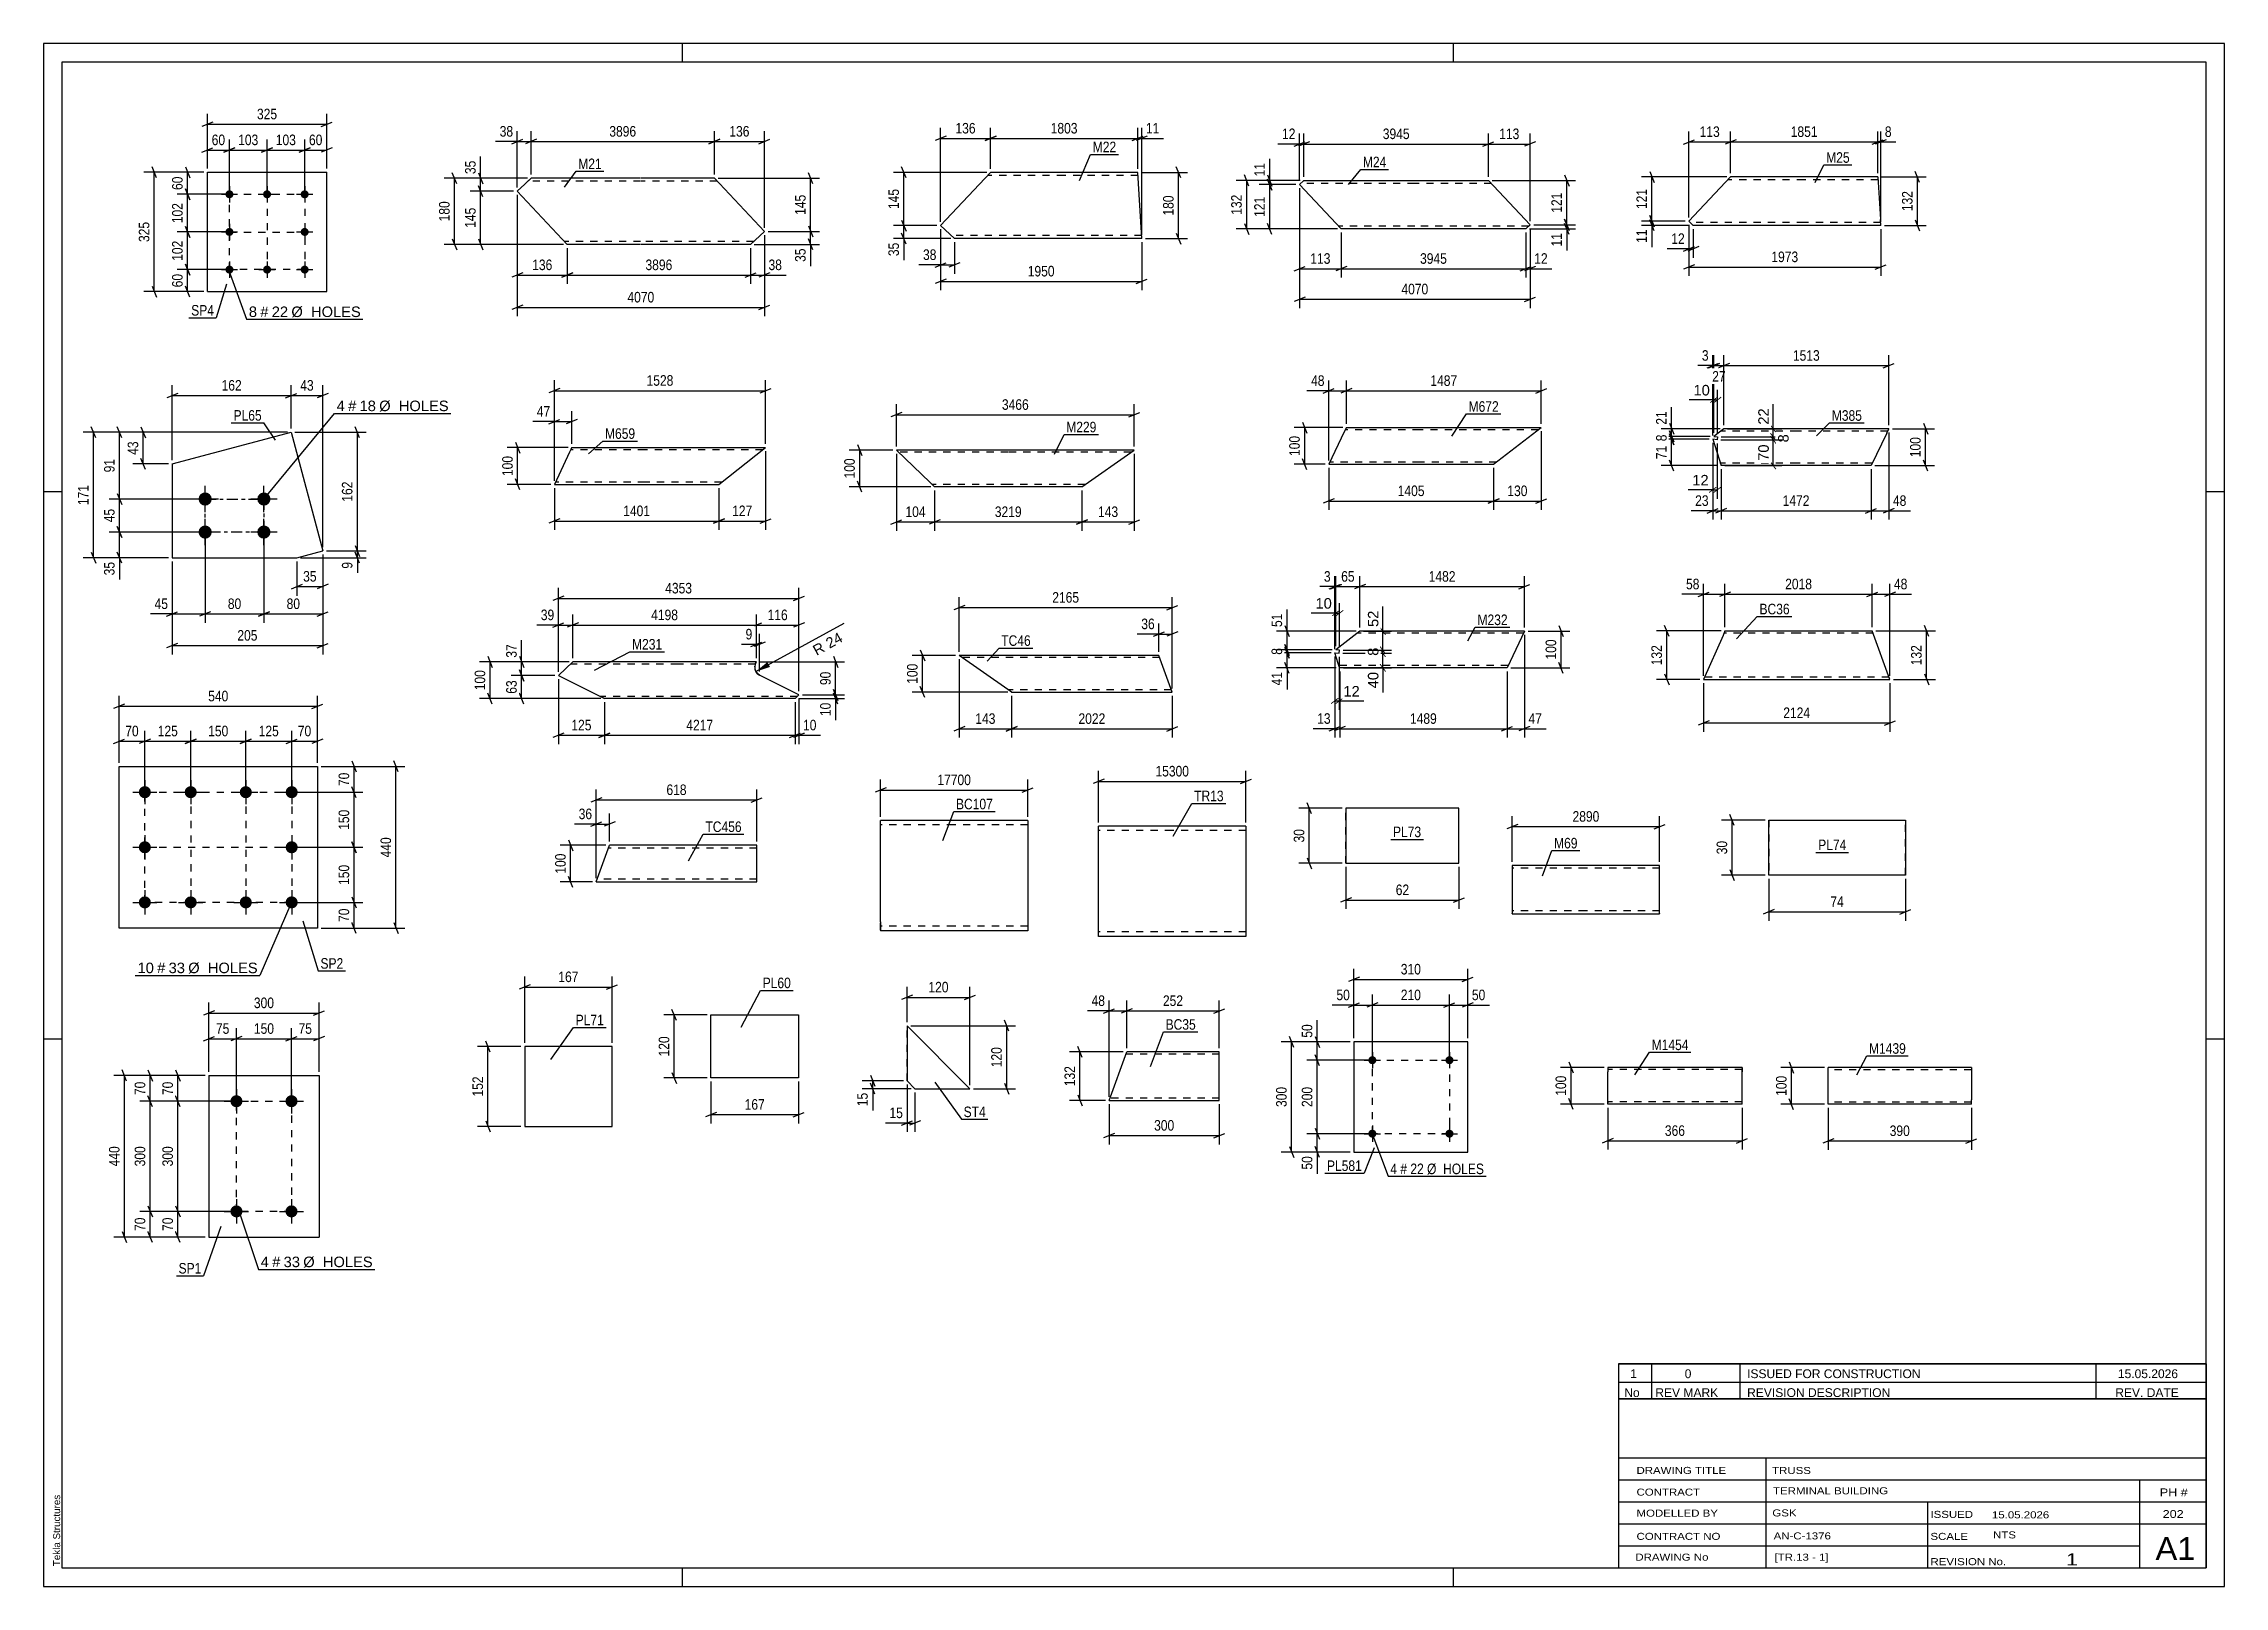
# Model space of a CAD drawing. Header units: millimetres. Extents: x 0 to 594, y 0 to 420.
import ezdxf

# ---------------------------------------------------------------- set-up
doc = ezdxf.new("R2010")
doc.units = ezdxf.units.MM
doc.linetypes.add('DXK_LINE_DOT2', pattern=[3.9198, 1.9599, -1.9599])
doc.linetypes.add('DXK_LINE_DOT3', pattern=[5.9187, 2.979, -0.9799, 0.9799, -0.9799])
doc.styles.add('Arial', font='ARIAL.TTF', dxfattribs={"height": 0.2})
doc.styles.add('Arial Narrow', font='ARIALN.TTF', dxfattribs={"height": 0.2})

# ---------------------------------------------------------------- blocks, each defined once
blk = doc.blocks.new('Unknown-389627196-46371')
at = {"color": 7, "linetype": 'Continuous'}
for p, q in [((429, 51.05), (429, 5)), ((429, 51.05), (589, 51.05)), ((589, 51), (589, 5)), ((429, 35), (589, 35)), ((469.14, 35), (469.14, 5)), ((429, 29), (589, 29)), ((571, 5.05), (571, 29.05)), ((429, 23), (589, 23)), ((513.14, 23), (513.14, 5)), ((429, 17), (589, 17)), ((429, 11), (571, 11)), ((429, 5), (589, 5))]:
    blk.add_line(p, q, dxfattribs=at)
at = {"color": 7, "style": 'Arial Narrow'}
for s, height, width, p in [('DRAWING TITLE', 1.9089, 1.425378, (433.88, 30.61)), ('TRUSS', 1.909, 1.425378, (470.81, 30.59)), ('CONTRACT', 1.909, 1.425378, (433.88, 24.71)), ('TERMINAL BUILDING', 1.9089, 1.425378, (471.06, 25.07)), ('MODELLED BY', 1.9089, 1.425378, (433.88, 18.98)), ('GSK', 1.909, 1.425378, (470.88, 19.04)), ('ISSUED', 1.909, 1.425378, (513.94, 18.64)), ('15.05.2026', 1.909, 1.425378, (530.69, 18.52)), ('CONTRACT NO', 1.9089, 1.425378, (433.88, 12.66)), ('AN-C-1376', 1.909, 1.425378, (471.23, 12.78)), ('SCALE', 1.909, 1.425378, (513.94, 12.65)), ('A1', 6.204, 1.25, (575.24, 7.2)), ('DRAWING No', 1.909, 1.425378, (433.56, 7)), ('[TR.13 - 1]', 1.9089, 1.425378, (471.46, 6.99)), ('REVISION No.', 1.9089, 1.425378, (513.94, 5.77)), ('1', 3.34, 1.5, (550.91, 5.68))]:
    blk.add_text(s, height=height, dxfattribs=dict(at, width=width)).set_placement(p)
at = {"color": 7, "linetype": 'Continuous', "style": 'Arial Narrow'}
for s, height, width, p in [('PH #', 2.1, 1.42538, (576.4, 24.55)), ('202', 2.1, 1.42538, (577.19, 18.65)), ('NTS', 1.909, 1.425378, (531, 13.05))]:
    blk.add_text(s, height=height, dxfattribs=dict(at, width=width)).set_placement(p)
blk = doc.blocks.new('Unknown-389627196-1132')
at = {"color": 5, "linetype": 'Continuous'}
for p, q in [((594, 420), (0, 420)), ((0, 420), (0, 0)), ((174, 415), (174, 420)), ((384, 415), (384, 420)), ((594, 0), (594, 420)), ((589, 415), (5, 415)), ((5, 415), (5, 5)), ((589, 5), (589, 415)), ((5, 298), (0, 298)), ((594, 298), (589, 298)), ((5, 149), (0, 149)), ((594, 149), (589, 149)), ((0, 0), (594, 0)), ((5, 5), (589, 5)), ((174, 0), (174, 5)), ((384, 0), (384, 5))]:
    blk.add_line(p, q, dxfattribs=at)
at = {"color": 174, "linetype": 'Continuous', "style": 'Arial'}
blk.add_text('Tekla Structures', height=1.9102, rotation=90, dxfattribs=at).set_placement((4.5, 5.5))
blk = doc.blocks.new('Unknown-389627196-46372')
at = {"color": 7, "linetype": 'Continuous'}
for p, q in [((429, 60.55), (589, 60.55)), ((589, 60.55), (429, 60.55)), ((429, 60.55), (429, 55.55)), ((438, 60.55), (438, 55.55)), ((462, 60.55), (462, 55.55)), ((559, 60.55), (559, 55.55)), ((589, 60.55), (589, 55.55)), ((429, 55.55), (589, 55.55)), ((429, 55.55), (429, 51.05)), ((429, 55.55), (589, 55.55)), ((438, 55.55), (438, 51.05)), ((462, 55.55), (462, 51.05)), ((559, 55.55), (559, 51.05)), ((589, 55.55), (589, 51.05)), ((589, 51.05), (429, 51.05))]:
    blk.add_line(p, q, dxfattribs=at)
at = {"color": 7, "linetype": 'Continuous', "style": 'Arial Narrow'}
for s, height, width, p in [('No', 2.386, 1.2, (430.54, 51.55)), ('1', 2.39, 1.196471, (432.16, 56.7)), ('REV MARK', 2.386, 1.2, (439, 51.55)), ('0', 2.39, 1.196471, (447, 56.7)), ('REVISION DESCRIPTION', 2.3861, 1.2, (464, 51.55)), ('ISSUED FOR CONSTRUCTION', 2.3861, 1.196471, (464, 56.7)), ('REV. DATE', 2.386, 1.2, (564.28, 51.55)), ('15.05.2026', 2.386, 1.196471, (565, 56.7))]:
    blk.add_text(s, height=height, dxfattribs=dict(at, width=width)).set_placement(p)
blk = doc.blocks.new('Part-389627196-4854 - 4838')
at = {"color": 2, "linetype": 'Continuous'}
for p, q in [((400.05, 196.29), (400.05, 183.09)), ((420.05, 196.29), (400.05, 196.29)), ((440.15, 196.29), (420.15, 196.29)), ((440.15, 183.09), (440.15, 196.29)), ((400.05, 183.09), (420.05, 183.09)), ((420.15, 183.09), (440.15, 183.09))]:
    blk.add_line(p, q, dxfattribs=at)
at = {"color": 7, "linetype": 'DXK_LINE_DOT2'}
for p, q in [((420.05, 195.49), (400.05, 195.49)), ((440.15, 195.49), (420.15, 195.49)), ((420.05, 183.89), (400.05, 183.89)), ((400.05, 183.09), (400.05, 183.22)), ((440.15, 183.89), (420.15, 183.89)), ((440.15, 183.22), (440.15, 183.09))]:
    blk.add_line(p, q, dxfattribs=at)
blk = doc.blocks.new('Part-389627196-4278 - 4262')
at = {"color": 2, "linetype": 'Continuous'}
for p, q in [((20.57, 179.21), (20.57, 223.21)), ((20.57, 223.21), (74.57, 223.21)), ((74.57, 223.21), (74.57, 179.21)), ((74.57, 179.21), (20.57, 179.21))]:
    blk.add_line(p, q, dxfattribs=at)
blk = doc.blocks.new('Bolt-389627196-4309 - 4262')
at = {"linetype": 'Continuous'}
for points in [[(27.57, 217.86, -1), (27.57, 214.56, -1)], [(40.07, 217.86, -1), (40.07, 214.56, -1)], [(55.07, 217.86, -1), (55.07, 214.56, -1)], [(67.57, 217.86, -1), (67.57, 214.56, -1)], [(27.57, 202.86, -1), (27.57, 199.56, -1)], [(67.57, 202.86, -1), (67.57, 199.56, -1)], [(27.57, 187.86, -1), (27.57, 184.56, -1)], [(40.07, 187.86, -1), (40.07, 184.56, -1)], [(55.07, 187.86, -1), (55.07, 184.56, -1)], [(67.57, 187.86, -1), (67.57, 184.56, -1)]]:
    blk.add_hatch(color=1, dxfattribs=at).paths.add_polyline_path(points)
at = {"color": 1, "linetype": 'Continuous'}
for p, q in [((24.27, 216.21), (30.87, 216.21)), ((27.57, 219.51), (27.57, 212.91)), ((36.77, 216.21), (43.37, 216.21)), ((40.07, 219.51), (40.07, 212.91)), ((51.77, 216.21), (58.37, 216.21)), ((55.07, 219.51), (55.07, 212.91)), ((64.27, 216.21), (70.87, 216.21)), ((67.57, 219.51), (67.57, 212.91)), ((27.57, 204.51), (27.57, 197.91)), ((67.57, 204.51), (67.57, 197.91)), ((24.27, 201.21), (30.87, 201.21)), ((64.27, 201.21), (70.87, 201.21)), ((24.27, 186.21), (30.87, 186.21)), ((27.57, 189.51), (27.57, 182.91)), ((36.77, 186.21), (43.37, 186.21)), ((40.07, 189.51), (40.07, 182.91)), ((51.77, 186.21), (58.37, 186.21)), ((55.07, 189.51), (55.07, 182.91)), ((64.27, 186.21), (70.87, 186.21)), ((67.57, 189.51), (67.57, 182.91))]:
    blk.add_line(p, q, dxfattribs=at)
blk = doc.blocks.new('Part-389627196-5157 - 5141')
at = {"color": 2, "linetype": 'Continuous'}
for p, q in [((244.31, 370.46), (257.92, 384.93)), ((277.92, 384.93), (257.92, 384.93)), ((298.02, 384.93), (278.02, 384.93)), ((299.03, 368.53), (298.02, 384.93)), ((244.31, 370.46), (248.07, 366.93)), ((299.13, 366.93), (299.03, 368.53)), ((277.92, 366.93), (248.07, 366.93)), ((299.13, 366.93), (278.02, 366.93))]:
    blk.add_line(p, q, dxfattribs=at)
at = {"color": 7, "linetype": 'DXK_LINE_DOT2'}
for p, q in [((277.92, 384.13), (257.17, 384.13)), ((298.07, 384.13), (278.02, 384.13)), ((277.92, 367.73), (247.22, 367.73)), ((299.08, 367.73), (278.02, 367.73)), ((299.07, 367.79), (299.05, 368.23)), ((299.08, 367.73), (299.07, 367.79))]:
    blk.add_line(p, q, dxfattribs=at)
blk = doc.blocks.new('Part-389627196-5672 - 5666')
at = {"color": 2, "linetype": 'Continuous'}
for p, q in [((343.3, 382.74), (342.1, 381.61)), ((342.1, 381.61), (353.45, 369.54)), ((343.3, 382.74), (373.45, 382.74)), ((373.55, 382.74), (393.55, 382.74)), ((393.55, 382.74), (404.9, 370.67)), ((373.45, 369.54), (353.45, 369.54)), ((403.7, 369.54), (373.55, 369.54)), ((404.9, 370.67), (403.7, 369.54))]:
    blk.add_line(p, q, dxfattribs=at)
at = {"color": 7, "linetype": 'DXK_LINE_DOT2'}
for p, q in [((373.45, 381.94), (342.45, 381.94)), ((394.3, 381.94), (373.55, 381.94)), ((373.45, 370.34), (352.7, 370.34)), ((404.55, 370.34), (373.55, 370.34))]:
    blk.add_line(p, q, dxfattribs=at)
blk = doc.blocks.new('Part-389627196-4713 - 4692')
at = {"color": 2, "linetype": 'Continuous'}
for p, q in [((150.52, 191.76), (154.16, 201.76)), ((174.16, 201.76), (154.16, 201.76)), ((194.26, 201.76), (174.26, 201.76)), ((194.26, 191.76), (194.26, 201.76)), ((150.52, 191.76), (174.16, 191.76)), ((174.26, 191.76), (194.26, 191.76))]:
    blk.add_line(p, q, dxfattribs=at)
at = {"color": 7, "linetype": 'DXK_LINE_DOT2'}
for p, q in [((174.16, 200.96), (153.87, 200.96)), ((194.26, 200.96), (174.26, 200.96)), ((174.16, 192.56), (150.81, 192.56)), ((194.26, 192.56), (174.26, 192.56))]:
    blk.add_line(p, q, dxfattribs=at)
blk = doc.blocks.new('Part-389627196-4887 - 4871')
at = {"color": 2, "linetype": 'Continuous'}
for p, q in [((131.07, 381.75), (129.01, 379.82)), ((132.77, 383.35), (131.07, 381.75)), ((162.62, 383.35), (132.77, 383.35)), ((182.72, 383.35), (162.72, 383.35)), ((182.72, 383.35), (196.33, 368.89)), ((129.01, 379.82), (142.62, 365.35)), ((196.33, 368.89), (192.57, 365.35)), ((162.62, 365.35), (142.62, 365.35)), ((192.57, 365.35), (162.72, 365.35))]:
    blk.add_line(p, q, dxfattribs=at)
at = {"color": 7, "linetype": 'DXK_LINE_DOT2'}
for p, q in [((132.77, 383.35), (131.72, 382.37)), ((162.62, 382.55), (131.92, 382.55)), ((183.47, 382.55), (162.72, 382.55)), ((162.62, 366.15), (141.87, 366.15)), ((193.42, 366.15), (162.72, 366.15))]:
    blk.add_line(p, q, dxfattribs=at)
blk = doc.blocks.new('Part-389627196-5560 - 5554')
at = {"color": 2, "linetype": 'Continuous'}
for p, q in [((448.14, 371.67), (459.48, 383.73)), ((479.48, 383.73), (459.48, 383.73)), ((499.58, 383.73), (479.58, 383.73)), ((499.58, 383.73), (500.3, 372.13)), ((449.34, 370.53), (448.14, 371.67)), ((479.48, 370.53), (449.34, 370.53)), ((500.4, 370.53), (479.58, 370.53)), ((500.4, 370.53), (500.3, 372.13))]:
    blk.add_line(p, q, dxfattribs=at)
at = {"color": 7, "linetype": 'DXK_LINE_DOT2'}
for p, q in [((479.48, 382.93), (458.73, 382.93)), ((499.63, 382.93), (479.58, 382.93)), ((479.48, 371.33), (448.49, 371.33)), ((500.35, 371.33), (479.58, 371.33)), ((500.34, 371.4), (500.32, 371.83)), ((500.35, 371.33), (500.34, 371.4))]:
    blk.add_line(p, q, dxfattribs=at)
blk = doc.blocks.new('Part-389627196-4777 - 4771')
at = {"color": 2, "linetype": 'Continuous'}
for p, q in [((290.22, 132.3), (295.03, 145.5)), ((320.22, 145.5), (295.03, 145.5)), ((320.22, 132.3), (320.22, 145.5)), ((290.22, 132.3), (320.22, 132.3))]:
    blk.add_line(p, q, dxfattribs=at)
at = {"color": 7, "linetype": 'DXK_LINE_DOT2'}
for p, q in [((320.22, 144.9), (294.81, 144.9)), ((320.22, 132.9), (290.44, 132.9))]:
    blk.add_line(p, q, dxfattribs=at)
blk = doc.blocks.new('Bolt-389627196-4167 - 4135')
at = {"linetype": 'Continuous'}
for points in [[(52.52, 133.73, -1), (52.52, 130.43, -1)], [(67.52, 133.73, -1), (67.52, 130.43, -1)], [(52.52, 103.73, -1), (52.52, 100.43, -1)], [(67.52, 103.73, -1), (67.52, 100.43, -1)]]:
    blk.add_hatch(color=1, dxfattribs=at).paths.add_polyline_path(points)
at = {"color": 1, "linetype": 'Continuous'}
for p, q in [((49.22, 132.08), (55.82, 132.08)), ((52.52, 135.38), (52.52, 128.78)), ((64.22, 132.08), (70.82, 132.08)), ((67.52, 135.38), (67.52, 128.78)), ((49.22, 102.08), (55.82, 102.08)), ((52.52, 105.38), (52.52, 98.78)), ((64.22, 102.08), (70.82, 102.08)), ((67.52, 105.38), (67.52, 98.78))]:
    blk.add_line(p, q, dxfattribs=at)
blk = doc.blocks.new('Part-389627196-4172 - 4135')
at = {"color": 2, "linetype": 'Continuous'}
for p, q in [((45.02, 139.08), (45.02, 95.08)), ((45.02, 139.08), (75.02, 139.08)), ((75.02, 139.08), (75.02, 95.08)), ((45.02, 95.08), (75.02, 95.08))]:
    blk.add_line(p, q, dxfattribs=at)
blk = doc.blocks.new('Bolt-389627196-4029 - 3971')
at = {"linetype": 'Continuous'}
for points in [[(50.61, 380.08, -1), (50.61, 377.88, -1)], [(60.86, 380.08, -1), (60.86, 377.88, -1)], [(71.11, 380.08, -1), (71.11, 377.88, -1)], [(50.61, 369.83, -1), (50.61, 367.63, -1)], [(71.11, 369.83, -1), (71.11, 367.63, -1)], [(50.61, 359.58, -1), (50.61, 357.38, -1)], [(60.86, 359.58, -1), (60.86, 357.38, -1)], [(71.11, 359.58, -1), (71.11, 357.38, -1)]]:
    blk.add_hatch(color=1, dxfattribs=at).paths.add_polyline_path(points)
at = {"color": 1, "linetype": 'Continuous'}
for p, q in [((50.61, 381.18), (50.61, 376.78)), ((60.86, 381.18), (60.86, 376.78)), ((71.11, 381.18), (71.11, 376.78)), ((48.41, 378.98), (52.81, 378.98)), ((58.66, 378.98), (63.06, 378.98)), ((68.91, 378.98), (73.31, 378.98)), ((48.41, 368.73), (52.81, 368.73)), ((50.61, 370.93), (50.61, 366.53)), ((68.91, 368.73), (73.31, 368.73)), ((71.11, 370.93), (71.11, 366.53)), ((48.41, 358.48), (52.81, 358.48)), ((50.61, 360.68), (50.61, 356.28)), ((58.66, 358.48), (63.06, 358.48)), ((60.86, 360.68), (60.86, 356.28)), ((68.91, 358.48), (73.31, 358.48)), ((71.11, 360.68), (71.11, 356.28))]:
    blk.add_line(p, q, dxfattribs=at)
blk = doc.blocks.new('Part-389627196-4034 - 3971')
at = {"color": 2, "linetype": 'Continuous'}
for p, q in [((44.61, 352.48), (44.61, 384.98)), ((44.61, 384.98), (77.11, 384.98)), ((77.11, 352.48), (77.11, 384.98)), ((44.61, 352.48), (77.11, 352.48))]:
    blk.add_line(p, q, dxfattribs=at)
blk = doc.blocks.new('Part-389627196-3921 - 3915')
at = {"color": 2, "linetype": 'Continuous'}
for p, q in [((252.32, 135.49), (235.18, 152.64)), ((235.18, 152.64), (235.18, 137.64)), ((235.18, 137.64), (237.32, 135.49)), ((237.32, 135.49), (252.32, 135.49))]:
    blk.add_line(p, q, dxfattribs=at)
at = {"color": 7, "linetype": 'DXK_LINE_DOT2'}
blk.add_line((235.18, 137.64), (235.18, 152.64), dxfattribs=at)
blk = doc.blocks.new('Part-389627196-45302 - 45301')
at = {"color": 2, "linetype": 'Continuous'}
for p, q in [((387.92, 148.24), (356.92, 148.24)), ((356.92, 148.24), (356.92, 118.24)), ((387.92, 118.24), (387.92, 148.24)), ((356.92, 118.24), (387.92, 118.24))]:
    blk.add_line(p, q, dxfattribs=at)
blk = doc.blocks.new('Bolt-389627196-45303 - 45301')
at = {"linetype": 'Continuous'}
for points in [[(363.02, 123.24, -1), (360.82, 123.24, -1)], [(384.02, 123.24, -1), (381.82, 123.24, -1)]]:
    blk.add_hatch(color=1, dxfattribs=at).paths.add_polyline_path(points)
at = {"color": 1, "linetype": 'Continuous'}
for p, q in [((361.92, 125.44), (361.92, 121.04)), ((382.92, 125.44), (382.92, 121.04)), ((359.72, 123.24), (364.12, 123.24)), ((380.72, 123.24), (385.12, 123.24))]:
    blk.add_line(p, q, dxfattribs=at)
blk = doc.blocks.new('Bolt-389627196-45304 - 45301')
at = {"linetype": 'Continuous'}
for points in [[(363.02, 143.24, -1), (360.82, 143.24, -1)], [(384.02, 143.24, -1), (381.82, 143.24, -1)]]:
    blk.add_hatch(color=1, dxfattribs=at).paths.add_polyline_path(points)
at = {"color": 1, "linetype": 'Continuous'}
for p, q in [((359.72, 143.24), (364.12, 143.24)), ((361.92, 145.44), (361.92, 141.04)), ((380.72, 143.24), (385.12, 143.24)), ((382.92, 145.44), (382.92, 141.04))]:
    blk.add_line(p, q, dxfattribs=at)
blk = doc.blocks.new('Part-389627196-3892 - 3876')
at = {"color": 2, "linetype": 'Continuous'}
for p, q in [((354.73, 211.85), (354.73, 196.85)), ((385.5, 211.85), (354.73, 211.85)), ((385.5, 196.85), (385.5, 211.85)), ((354.73, 196.85), (385.5, 196.85))]:
    blk.add_line(p, q, dxfattribs=at)
at = {"color": 7, "linetype": 'DXK_LINE_DOT2'}
for p, q in [((354.73, 196.85), (354.73, 211.85)), ((385.5, 196.85), (385.5, 211.85))]:
    blk.add_line(p, q, dxfattribs=at)
blk = doc.blocks.new('Part-389627196-3853 - 3837')
at = {"color": 2, "linetype": 'Continuous'}
for p, q in [((469.91, 193.63), (469.91, 208.63)), ((469.91, 208.63), (469.91, 208.63)), ((469.91, 208.63), (507.11, 208.63)), ((507.11, 208.63), (507.11, 193.63)), ((469.91, 193.63), (469.91, 193.63)), ((507.11, 193.63), (469.91, 193.63))]:
    blk.add_line(p, q, dxfattribs=at)
at = {"color": 7, "linetype": 'DXK_LINE_DOT2'}
for p, q in [((469.91, 208.63), (469.91, 193.63)), ((469.91, 208.63), (469.91, 208.63)), ((507.11, 193.63), (507.11, 208.63)), ((469.91, 193.63), (469.91, 193.63))]:
    blk.add_line(p, q, dxfattribs=at)
blk = doc.blocks.new('Part-389627196-3803 - 3782')
at = {"color": 2, "linetype": 'Continuous'}
for p, q in [((247.98, 208.51), (227.98, 208.51)), ((227.98, 180.91), (227.98, 208.51)), ((268.08, 208.51), (248.08, 208.51)), ((268.08, 208.51), (268.08, 178.51)), ((227.98, 180.91), (227.98, 178.51)), ((247.98, 178.51), (227.98, 178.51)), ((268.08, 178.51), (248.08, 178.51))]:
    blk.add_line(p, q, dxfattribs=at)
at = {"color": 7, "linetype": 'DXK_LINE_DOT2'}
for p, q in [((247.98, 207.31), (227.98, 207.31)), ((268.08, 207.31), (248.08, 207.31)), ((227.98, 178.69), (227.98, 180.91)), ((227.98, 179.71), (227.98, 179.8)), ((247.98, 179.71), (227.98, 179.71)), ((268.08, 179.71), (248.08, 179.71)), ((268.08, 179.71), (268.08, 179.8))]:
    blk.add_line(p, q, dxfattribs=at)
blk = doc.blocks.new('Part-389627196-3759 - 3743')
at = {"color": 2, "linetype": 'Continuous'}
for p, q in [((307.37, 206.95), (287.37, 206.95)), ((287.37, 179.35), (287.37, 206.95)), ((327.47, 206.95), (307.47, 206.95)), ((327.47, 206.95), (327.47, 176.95)), ((287.37, 176.95), (287.37, 179.35)), ((307.37, 176.95), (287.37, 176.95)), ((327.47, 176.95), (307.47, 176.95))]:
    blk.add_line(p, q, dxfattribs=at)
at = {"color": 7, "linetype": 'DXK_LINE_DOT2'}
for p, q in [((307.37, 205.75), (287.37, 205.75)), ((327.47, 205.75), (307.47, 205.75)), ((287.37, 177.13), (287.37, 179.35)), ((287.37, 178.15), (287.37, 178.24)), ((327.47, 178.15), (327.47, 178.24)), ((307.37, 178.15), (287.37, 178.15)), ((327.47, 178.15), (307.47, 178.15))]:
    blk.add_line(p, q, dxfattribs=at)
blk = doc.blocks.new('Part-389627196-8869 - 8863')
at = {"color": 2, "linetype": 'Continuous'}
for p, q in [((283.67, 253.46), (249.39, 253.46)), ((262.61, 244.2), (249.39, 253.46)), ((303.77, 253.46), (283.77, 253.46)), ((307.41, 243.46), (303.77, 253.46)), ((263.67, 243.46), (262.61, 244.2)), ((263.67, 243.46), (283.67, 243.46)), ((283.77, 243.46), (307.41, 243.46))]:
    blk.add_line(p, q, dxfattribs=at)
at = {"color": 7, "linetype": 'DXK_LINE_DOT2'}
for p, q in [((283.67, 252.86), (250.24, 252.86)), ((303.99, 252.86), (283.77, 252.86)), ((283.67, 244.06), (262.81, 244.06)), ((307.19, 244.06), (283.77, 244.06))]:
    blk.add_line(p, q, dxfattribs=at)
blk = doc.blocks.new('Part-389627196-8961 - 8955')
at = {"color": 2, "linetype": 'Continuous'}
for p, q in [((144.15, 251.7), (140.21, 247.98)), ((172.76, 251.7), (144.15, 251.7)), ((194.15, 251.7), (172.86, 251.7)), ((193.69, 250.37), (193.72, 250.5)), ((193.94, 251.27), (193.72, 250.5)), ((193.94, 251.27), (194.15, 251.7)), ((140.21, 247.98), (152.76, 241.7)), ((195.01, 248.05), (194.27, 248.63)), ((205.73, 242.69), (195.01, 248.05)), ((172.76, 241.7), (152.76, 241.7)), ((204.68, 241.7), (172.86, 241.7)), ((205.73, 242.69), (204.68, 241.7))]:
    blk.add_line(p, q, dxfattribs=at)
at = {"color": 7, "linetype": 'DXK_LINE_DOT2'}
for p, q in [((172.76, 251.1), (143.51, 251.1)), ((193.89, 251.1), (172.86, 251.1)), ((193.72, 250.5), (193.69, 250.37)), ((193.69, 250.37), (193.72, 250.5)), ((193.72, 250.5), (193.69, 250.37)), ((193.97, 251.35), (193.94, 251.27)), ((194.27, 248.63), (195.01, 248.05)), ((195.01, 248.05), (194.27, 248.63)), ((194.27, 248.63), (195.01, 248.05)), ((152.76, 241.7), (151.21, 242.48)), ((172.76, 242.3), (151.56, 242.3)), ((205.31, 242.3), (172.86, 242.3))]:
    blk.add_line(p, q, dxfattribs=at)
at = {"color": 2, "linetype": 'Continuous'}
blk.add_arc((196.08, 250.2), 2.4, 175.92547, 220.92547, dxfattribs=at)
at = {"color": 7, "linetype": 'DXK_LINE_DOT2'}
blk.add_arc((196.08, 250.2), 2.4, 175.92547, 220.92547, dxfattribs=at)
blk.add_arc((196.08, 250.2), 2.4, 175.92547, 220.92547, dxfattribs=at)
blk.add_arc((196.08, 250.2), 2.4, 175.92547, 220.92547, dxfattribs=at)
blk = doc.blocks.new('Part-389627196-9282 - 9276')
at = {"color": 2, "linetype": 'Continuous'}
for p, q in [((358.52, 260.06), (352, 254.93)), ((378.52, 260.06), (358.52, 260.06)), ((403.33, 260.06), (378.62, 260.06)), ((403.33, 260.06), (398.62, 250.06)), ((351.68, 254.16), (352.92, 254.04)), ((352.64, 251.26), (351.68, 254.16)), ((353, 254.84), (352, 254.93)), ((353, 250.15), (352.64, 251.26)), ((352.92, 254.04), (353, 254.84)), ((353.03, 250.06), (353, 250.15)), ((378.52, 250.06), (353.03, 250.06)), ((398.62, 250.06), (378.62, 250.06))]:
    blk.add_line(p, q, dxfattribs=at)
at = {"color": 7, "linetype": 'DXK_LINE_DOT2'}
for p, q in [((378.52, 259.46), (357.75, 259.46)), ((403.05, 259.46), (378.62, 259.46)), ((352.64, 251.26), (352.92, 250.41)), ((378.52, 250.66), (352.83, 250.66)), ((398.9, 250.66), (378.62, 250.66))]:
    blk.add_line(p, q, dxfattribs=at)
blk = doc.blocks.new('Part-389627196-9637 - 9621')
at = {"color": 2, "linetype": 'Continuous'}
for p, q in [((457.67, 315.14), (454.96, 313.05)), ((477.67, 315.14), (457.67, 315.14)), ((502.6, 315.14), (477.77, 315.14)), ((502.43, 314.79), (502.6, 315.14)), ((455.87, 312.14), (454.63, 312.28)), ((454.63, 312.28), (456.91, 305.14)), ((454.96, 313.05), (455.95, 312.94)), ((455.95, 312.94), (455.87, 312.14)), ((502.02, 313.94), (497.77, 305.14)), ((502.02, 313.94), (502.43, 314.79)), ((477.67, 305.14), (456.91, 305.14)), ((497.77, 305.14), (477.77, 305.14))]:
    blk.add_line(p, q, dxfattribs=at)
at = {"color": 7, "linetype": 'DXK_LINE_DOT2'}
for p, q in [((502.6, 315.14), (502.43, 314.79)), ((477.67, 314.54), (456.89, 314.54)), ((502.31, 314.54), (477.77, 314.54)), ((456.7, 305.78), (456.67, 305.88)), ((456.67, 305.88), (456.7, 305.78)), ((456.7, 305.78), (456.72, 305.74)), ((456.72, 305.74), (456.7, 305.78)), ((477.67, 305.74), (456.72, 305.74)), ((498.06, 305.74), (477.77, 305.74))]:
    blk.add_line(p, q, dxfattribs=at)
blk = doc.blocks.new('Part-389627196-10039 - 10037')
at = {"color": 2, "linetype": 'Continuous'}
for p, q in [((354.85, 315.48), (354.27, 314.28)), ((354.85, 315.48), (374.85, 315.48)), ((374.95, 315.48), (407.91, 315.48)), ((394.95, 305.48), (407.91, 315.48)), ((354.27, 314.28), (350.03, 305.48)), ((350.03, 305.48), (374.85, 305.48)), ((374.95, 305.48), (394.95, 305.48))]:
    blk.add_line(p, q, dxfattribs=at)
at = {"color": 7, "linetype": 'DXK_LINE_DOT2'}
for p, q in [((374.85, 314.88), (354.56, 314.88)), ((354.68, 315.13), (354.85, 315.48)), ((407.14, 314.88), (374.95, 314.88)), ((374.85, 306.08), (350.32, 306.08)), ((395.73, 306.08), (374.95, 306.08))]:
    blk.add_line(p, q, dxfattribs=at)
blk = doc.blocks.new('Part-389627196-10131 - 10125')
at = {"color": 2, "linetype": 'Continuous'}
for p, q in [((143.84, 310.02), (143.27, 308.82)), ((143.84, 310.02), (163.84, 310.02)), ((163.94, 310.02), (196.65, 310.02)), ((183.94, 300.02), (196.65, 310.02)), ((143.27, 308.82), (139.12, 300.02)), ((139.12, 300.02), (163.84, 300.02)), ((163.94, 300.02), (183.94, 300.02))]:
    blk.add_line(p, q, dxfattribs=at)
at = {"color": 7, "linetype": 'DXK_LINE_DOT2'}
for p, q in [((163.84, 309.42), (143.55, 309.42)), ((143.67, 309.67), (143.84, 310.02)), ((195.89, 309.42), (163.94, 309.42)), ((163.84, 300.62), (139.41, 300.62)), ((184.7, 300.62), (163.94, 300.62))]:
    blk.add_line(p, q, dxfattribs=at)
blk = doc.blocks.new('Part-389627196-10216 - 10210')
at = {"color": 2, "linetype": 'Continuous'}
for p, q in [((181.76, 138.43), (181.76, 155.57)), ((181.76, 155.57), (205.63, 155.57)), ((205.63, 155.57), (205.63, 138.43)), ((205.63, 138.43), (181.76, 138.43))]:
    blk.add_line(p, q, dxfattribs=at)
blk = doc.blocks.new('Part-389627196-10249 - 10243')
at = {"color": 2, "linetype": 'Continuous'}
for p, q in [((154.85, 146.94), (131.03, 146.94)), ((131.03, 146.94), (131.03, 125.23)), ((154.85, 125.23), (154.85, 146.94)), ((131.03, 125.23), (154.85, 125.23))]:
    blk.add_line(p, q, dxfattribs=at)
blk = doc.blocks.new('Part-389627196-10292 - 10276')
at = {"color": 2, "linetype": 'Continuous'}
for p, q in [((241.45, 300.55), (232.29, 309.35)), ((262.7, 309.35), (232.29, 309.35)), ((297.08, 309.35), (262.8, 309.35)), ((282.8, 299.35), (297.08, 309.35)), ((241.45, 300.55), (242.7, 299.35)), ((262.7, 299.35), (242.7, 299.35)), ((282.8, 299.35), (262.8, 299.35))]:
    blk.add_line(p, q, dxfattribs=at)
at = {"color": 7, "linetype": 'DXK_LINE_DOT2'}
for p, q in [((262.7, 308.75), (232.92, 308.75)), ((296.22, 308.75), (262.8, 308.75)), ((242.6, 299.44), (241.45, 300.55)), ((262.7, 299.95), (242.07, 299.95)), ((283.66, 299.95), (262.8, 299.95))]:
    blk.add_line(p, q, dxfattribs=at)
blk = doc.blocks.new('Part-389627196-10364 - 10358')
at = {"color": 2, "linetype": 'Continuous'}
for p, q in [((457.44, 258.9), (452.14, 246.9)), ((457.97, 260.1), (457.44, 258.9)), ((457.97, 260.1), (477.97, 260.1)), ((478.07, 260.1), (498.07, 260.1)), ((502.88, 246.9), (498.07, 260.1)), ((452.14, 246.9), (477.97, 246.9)), ((478.07, 246.9), (502.88, 246.9))]:
    blk.add_line(p, q, dxfattribs=at)
at = {"color": 7, "linetype": 'DXK_LINE_DOT2'}
for p, q in [((477.97, 259.5), (457.71, 259.5)), ((457.93, 260.01), (457.82, 259.75)), ((457.97, 260.1), (457.93, 260.01)), ((498.29, 259.5), (478.07, 259.5)), ((477.97, 247.5), (452.4, 247.5)), ((502.66, 247.5), (478.07, 247.5))]:
    blk.add_line(p, q, dxfattribs=at)
blk = doc.blocks.new('Part-389627196-10511 - 10505')
at = {"color": 2, "linetype": 'Continuous'}
for p, q in [((35.02, 305.56), (67.43, 314.19)), ((67.43, 314.19), (76.03, 281.89)), ((35.02, 305.56), (35, 280.02)), ((35, 280.02), (69, 280.02)), ((69, 280.02), (76.03, 281.89))]:
    blk.add_line(p, q, dxfattribs=at)
blk = doc.blocks.new('Bolt-389627196-10542 - 10505')
at = {"linetype": 'Continuous'}
for points in [[(42.2, 296.02, -1), (45.8, 296.02, -1)], [(58.2, 296.02, -1), (61.8, 296.02, -1)], [(42.2, 287.02, -1), (45.8, 287.02, -1)], [(58.2, 287.02, -1), (61.8, 287.02, -1)]]:
    blk.add_hatch(color=1, dxfattribs=at).paths.add_polyline_path(points)
at = {"color": 1, "linetype": 'Continuous'}
for p, q in [((44, 292.42), (44, 299.62)), ((60, 292.42), (60, 299.62)), ((47.6, 296.02), (40.4, 296.02)), ((63.6, 296.02), (56.4, 296.02)), ((47.6, 287.02), (40.4, 287.02)), ((44, 283.42), (44, 290.62)), ((63.6, 287.02), (56.4, 287.02)), ((60, 283.42), (60, 290.62))]:
    blk.add_line(p, q, dxfattribs=at)
blk = doc.blocks.new('Part-389627196-45296 - 45295')
at = {"color": 2, "linetype": 'Continuous'}
for p, q in [((426.04, 141.3), (426.04, 140.1)), ((462.64, 141.3), (426.04, 141.3)), ((426.04, 132.04), (426.04, 140.1)), ((462.64, 141.3), (462.64, 141.21)), ((462.64, 141.21), (462.64, 140.1)), ((462.64, 131.3), (462.64, 140.1)), ((426.04, 131.39), (426.04, 132.04)), ((426.04, 131.3), (426.04, 131.39)), ((462.64, 131.3), (426.04, 131.3))]:
    blk.add_line(p, q, dxfattribs=at)
at = {"color": 7, "linetype": 'DXK_LINE_DOT2'}
for p, q in [((462.64, 140.7), (426.04, 140.7)), ((462.64, 140.1), (462.64, 140.95)), ((426.04, 132.04), (426.04, 131.65)), ((426.04, 131.9), (426.04, 131.94)), ((462.64, 131.9), (426.04, 131.9)), ((426.04, 131.3), (426.04, 131.3)), ((462.64, 131.9), (462.64, 131.94))]:
    blk.add_line(p, q, dxfattribs=at)
blk = doc.blocks.new('Part-389627196-45316 - 45315')
at = {"color": 2, "linetype": 'Continuous'}
for p, q in [((525.08, 141.26), (486.08, 141.26)), ((486.08, 131.36), (486.08, 141.26)), ((525.08, 141.26), (525.08, 132.46)), ((486.08, 131.26), (486.08, 131.36)), ((525.08, 131.26), (486.08, 131.26)), ((525.08, 131.26), (525.08, 132.46))]:
    blk.add_line(p, q, dxfattribs=at)
at = {"color": 7, "linetype": 'DXK_LINE_DOT2'}
for p, q in [((525.08, 140.66), (486.08, 140.66)), ((525.08, 140.66), (525.08, 140.62)), ((525.08, 140.62), (525.08, 140.66)), ((525.08, 140.52), (525.08, 140.62)), ((525.08, 140.62), (525.08, 140.52)), ((486.08, 131.86), (486.08, 131.91)), ((525.08, 131.86), (486.08, 131.86)), ((525.08, 131.91), (525.08, 132.23)), ((525.08, 131.86), (525.08, 131.91))]:
    blk.add_line(p, q, dxfattribs=at)
blk = doc.blocks.new('Rectangle-389627196-4405 - 4262')
at = {"color": 1, "linetype": 'DXK_LINE_DOT2'}
blk.add_lwpolyline([(27.57, 216.21), (67.57, 216.21), (67.57, 186.21), (27.57, 186.21), (27.57, 216.21)], close=True, dxfattribs=at)
blk = doc.blocks.new('Rectangle-389627196-4257 - 4135')
at = {"color": 1, "linetype": 'DXK_LINE_DOT2'}
blk.add_lwpolyline([(52.52, 132.08), (67.52, 132.08), (67.52, 102.08), (52.52, 102.08), (52.52, 132.08)], close=True, dxfattribs=at)
blk = doc.blocks.new('Rectangle-389627196-4121 - 3971')
at = {"color": 1, "linetype": 'DXK_LINE_DOT2'}
blk.add_lwpolyline([(50.61, 378.98), (71.11, 378.98), (71.11, 358.48), (50.61, 358.48), (50.61, 378.98)], close=True, dxfattribs=at)
blk = doc.blocks.new('Rectangle-389627196-46064 - 45301')
at = {"color": 1, "linetype": 'DXK_LINE_DOT2'}
blk.add_lwpolyline([(361.92, 143.24), (382.92, 143.24), (382.92, 123.24), (361.92, 123.24), (361.92, 143.24)], close=True, dxfattribs=at)
blk = doc.blocks.new('Rectangle-389627196-26639 - 10505')
at = {"color": 1, "linetype": 'DXK_LINE_DOT3'}
blk.add_lwpolyline([(44, 296.02), (60, 296.02), (60, 287.02), (44, 287.02), (44, 296.02)], close=True, dxfattribs=at)
blk = doc.blocks.new('Line-389627196-4398 - 4262')
at = {"color": 1, "linetype": 'DXK_LINE_DOT2'}
blk.add_line((27.57, 201.21), (67.57, 201.21), dxfattribs=at)
blk = doc.blocks.new('Line-389627196-4114 - 3971')
at = {"color": 1, "linetype": 'DXK_LINE_DOT2'}
blk.add_line((50.61, 368.68), (71.11, 368.68), dxfattribs=at)
blk = doc.blocks.new('Line-389627196-4391 - 4262')
at = {"color": 1, "linetype": 'DXK_LINE_DOT2'}
blk.add_line((55.07, 216.21), (55.07, 186.21), dxfattribs=at)
blk = doc.blocks.new('Line-389627196-4107 - 3971')
at = {"color": 1, "linetype": 'DXK_LINE_DOT2'}
blk.add_line((60.91, 378.98), (60.91, 358.48), dxfattribs=at)
blk = doc.blocks.new('Line-389627196-4384 - 4262')
at = {"color": 1, "linetype": 'DXK_LINE_DOT2'}
blk.add_line((40.07, 216.21), (40.07, 186.21), dxfattribs=at)
blk = doc.blocks.new('StraightDimension-389627196-4857 - 4838')
at = {"color": 7, "linetype": 'Continuous'}
for p, q in [((400.05, 197.29), (400.05, 209.68)), ((440.15, 197.29), (440.15, 209.68)), ((401.55, 207.43), (398.55, 206.23)), ((400.05, 206.83), (440.15, 206.83)), ((438.65, 206.23), (441.65, 207.43))]:
    blk.add_line(p, q, dxfattribs=at)
at = {"color": 0}
blk.add_wipeout([(424.36, 207.58), (424.36, 211.78), (415.85, 211.78), (415.85, 207.58)], dxfattribs=at)
at = {"color": 3, "style": 'Arial Narrow'}
blk.add_text('2890', height=2.863, dxfattribs=at).set_placement((416.45, 208.18))
blk = doc.blocks.new('StraightDimension-389627196-4334 - 4262')
at = {"color": 7, "linetype": 'Continuous'}
for p, q in [((67.57, 217.21), (67.57, 232.94)), ((74.57, 224.21), (74.57, 232.94)), ((66.07, 229.49), (69.07, 230.69)), ((67.57, 230.09), (74.57, 230.09)), ((76.07, 230.69), (73.07, 229.49))]:
    blk.add_line(p, q, dxfattribs=at)
at = {"color": 0}
blk.add_wipeout([(73.5, 230.84), (73.5, 235.04), (68.64, 235.04), (68.64, 230.84)], dxfattribs=at)
at = {"color": 3, "style": 'Arial Narrow'}
blk.add_text('70', height=2.863, dxfattribs=at).set_placement((69.24, 231.44))
blk = doc.blocks.new('StraightDimension-389627196-30563 - 4262')
at = {"color": 7, "linetype": 'Continuous'}
for p, q in [((27.57, 217.21), (27.57, 232.94)), ((40.07, 217.21), (40.07, 232.94)), ((29.07, 230.69), (26.07, 229.49)), ((27.57, 230.09), (40.07, 230.09)), ((38.57, 229.49), (41.57, 230.69))]:
    blk.add_line(p, q, dxfattribs=at)
at = {"color": 0}
blk.add_wipeout([(37.16, 230.84), (37.16, 235.04), (30.48, 235.04), (30.48, 230.84)], dxfattribs=at)
at = {"color": 3, "style": 'Arial Narrow'}
blk.add_text('125', height=2.863, dxfattribs=at).set_placement((31.08, 231.44))
blk = doc.blocks.new('StraightDimension-389627196-30565 - 4262')
at = {"color": 7, "linetype": 'Continuous'}
for p, q in [((40.07, 217.21), (40.07, 232.94)), ((55.07, 217.21), (55.07, 232.94)), ((41.57, 230.69), (38.57, 229.49)), ((40.07, 230.09), (55.07, 230.09)), ((53.57, 229.49), (56.57, 230.69))]:
    blk.add_line(p, q, dxfattribs=at)
at = {"color": 0}
blk.add_wipeout([(50.91, 230.84), (50.91, 235.04), (44.23, 235.04), (44.23, 230.84)], dxfattribs=at)
at = {"color": 3, "style": 'Arial Narrow'}
blk.add_text('150', height=2.863, dxfattribs=at).set_placement((44.83, 231.44))
blk = doc.blocks.new('StraightDimension-389627196-4360 - 4262')
at = {"color": 7, "linetype": 'Continuous'}
for p, q in [((68.57, 186.21), (86.97, 186.21)), ((83.97, 187.71), (85.17, 184.71)), ((84.57, 179.21), (84.57, 186.21)), ((75.57, 179.21), (86.97, 179.21)), ((85.17, 177.71), (83.97, 180.71))]:
    blk.add_line(p, q, dxfattribs=at)
at = {"color": 0}
blk.add_wipeout([(83.82, 185.14), (79.62, 185.14), (79.62, 180.28), (83.82, 180.28)], dxfattribs=at)
at = {"color": 3, "style": 'Arial Narrow'}
blk.add_text('70', height=2.863, rotation=90.00021, dxfattribs=at).set_placement((83.22, 180.88))
blk = doc.blocks.new('StraightDimension-389627196-4311 - 4262')
at = {"color": 7, "linetype": 'Continuous'}
for p, q in [((22.07, 240.2), (19.07, 239)), ((20.57, 224.21), (20.57, 242.45)), ((20.57, 239.6), (74.57, 239.6)), ((73.07, 239), (76.07, 240.2)), ((74.57, 224.21), (74.57, 242.45))]:
    blk.add_line(p, q, dxfattribs=at)
at = {"color": 0}
blk.add_wipeout([(50.91, 240.35), (50.91, 244.55), (44.23, 244.55), (44.23, 240.35)], dxfattribs=at)
at = {"color": 3, "style": 'Arial Narrow'}
blk.add_text('540', height=2.863, dxfattribs=at).set_placement((44.83, 240.95))
blk = doc.blocks.new('StraightDimension-389627196-4324 - 4262')
at = {"color": 7, "linetype": 'Continuous'}
for p, q in [((20.57, 224.21), (20.57, 232.94)), ((27.57, 217.21), (27.57, 232.94)), ((19.07, 229.49), (22.07, 230.69)), ((20.57, 230.09), (27.57, 230.09)), ((29.07, 230.69), (26.07, 229.49))]:
    blk.add_line(p, q, dxfattribs=at)
at = {"color": 0}
blk.add_wipeout([(26.5, 230.84), (26.5, 235.04), (21.64, 235.04), (21.64, 230.84)], dxfattribs=at)
at = {"color": 3, "style": 'Arial Narrow'}
blk.add_text('70', height=2.863, dxfattribs=at).set_placement((22.24, 231.44))
blk = doc.blocks.new('StraightDimension-389627196-4349 - 4262')
at = {"color": 7, "linetype": 'Continuous'}
for p, q in [((75.57, 223.21), (98.38, 223.21)), ((96.58, 221.71), (95.38, 224.71)), ((95.98, 179.21), (95.98, 223.21)), ((75.57, 179.21), (98.38, 179.21)), ((95.38, 180.71), (96.58, 177.71))]:
    blk.add_line(p, q, dxfattribs=at)
at = {"color": 0}
blk.add_wipeout([(95.23, 204.55), (91.03, 204.55), (91.03, 197.86), (95.23, 197.86)], dxfattribs=at)
at = {"color": 3, "style": 'Arial Narrow'}
blk.add_text('440', height=2.863, rotation=90.00021, dxfattribs=at).set_placement((94.63, 198.46))
blk = doc.blocks.new('StraightDimension-389627196-4370 - 4262')
at = {"color": 7, "linetype": 'Continuous'}
for p, q in [((75.57, 223.21), (86.97, 223.21)), ((83.97, 224.71), (85.17, 221.71)), ((84.57, 216.21), (84.57, 223.21)), ((68.57, 216.21), (86.97, 216.21)), ((85.17, 214.71), (83.97, 217.71))]:
    blk.add_line(p, q, dxfattribs=at)
at = {"color": 0}
blk.add_wipeout([(83.82, 222.14), (79.62, 222.14), (79.62, 217.28), (83.82, 217.28)], dxfattribs=at)
at = {"color": 3, "style": 'Arial Narrow'}
blk.add_text('70', height=2.863, rotation=90.00021, dxfattribs=at).set_placement((83.22, 217.88))
blk = doc.blocks.new('StraightDimension-389627196-30567 - 4262')
at = {"color": 7, "linetype": 'Continuous'}
for p, q in [((55.07, 217.21), (55.07, 232.94)), ((67.57, 217.21), (67.57, 232.94)), ((56.57, 230.69), (53.57, 229.49)), ((55.07, 230.09), (67.57, 230.09)), ((66.07, 229.49), (69.07, 230.69))]:
    blk.add_line(p, q, dxfattribs=at)
at = {"color": 0}
blk.add_wipeout([(64.66, 230.84), (64.66, 235.04), (57.98, 235.04), (57.98, 230.84)], dxfattribs=at)
at = {"color": 3, "style": 'Arial Narrow'}
blk.add_text('125', height=2.863, dxfattribs=at).set_placement((58.58, 231.44))
blk = doc.blocks.new('StraightDimension-389627196-30587 - 4262')
at = {"color": 7, "linetype": 'Continuous'}
for p, q in [((85.17, 199.71), (83.97, 202.71)), ((68.57, 201.21), (86.97, 201.21)), ((84.57, 186.21), (84.57, 201.21)), ((68.57, 186.21), (86.97, 186.21)), ((83.97, 187.71), (85.17, 184.71))]:
    blk.add_line(p, q, dxfattribs=at)
at = {"color": 0}
blk.add_wipeout([(83.82, 197.05), (79.62, 197.05), (79.62, 190.36), (83.82, 190.36)], dxfattribs=at)
at = {"color": 3, "style": 'Arial Narrow'}
blk.add_text('150', height=2.863, rotation=90.00021, dxfattribs=at).set_placement((83.22, 190.96))
blk = doc.blocks.new('StraightDimension-389627196-30589 - 4262')
at = {"color": 7, "linetype": 'Continuous'}
for p, q in [((68.57, 216.21), (86.97, 216.21)), ((85.17, 214.71), (83.97, 217.71)), ((84.57, 201.21), (84.57, 216.21)), ((83.97, 202.71), (85.17, 199.71)), ((68.57, 201.21), (86.97, 201.21))]:
    blk.add_line(p, q, dxfattribs=at)
at = {"color": 0}
blk.add_wipeout([(83.82, 212.05), (79.62, 212.05), (79.62, 205.36), (83.82, 205.36)], dxfattribs=at)
at = {"color": 3, "style": 'Arial Narrow'}
blk.add_text('150', height=2.863, rotation=90.00021, dxfattribs=at).set_placement((83.22, 205.96))
blk = doc.blocks.new('StraightDimension-389627196-25556 - 5141')
at = {"color": 7, "linetype": 'Continuous'}
for p, q in [((296.52, 393.59), (299.52, 394.79)), ((300.63, 394.79), (297.63, 393.59)), ((298.02, 385.93), (298.02, 397.04)), ((298.02, 394.19), (299.13, 394.19)), ((299.13, 367.93), (299.13, 397.04))]:
    blk.add_line(p, q, dxfattribs=at)
at = {"color": 0}
blk.add_wipeout([(304.51, 394.94), (304.51, 399.14), (299.65, 399.14), (299.65, 394.94)], dxfattribs=at)
at = {"color": 7, "linetype": 'Continuous'}
blk.add_line((299.13, 394.19), (305.03, 394.19), dxfattribs=at)
blk.add_line((299.13, 394.19), (305.03, 394.19), dxfattribs=at)
at = {"color": 3, "style": 'Arial Narrow'}
blk.add_text('11', height=2.863, dxfattribs=at).set_placement((300.25, 395.54))
blk = doc.blocks.new('StraightDimension-389627196-5221 - 5141')
at = {"color": 7, "linetype": 'Continuous'}
for p, q in [((234.91, 383.43), (233.71, 386.43)), ((256.92, 384.93), (231.46, 384.93)), ((234.31, 370.46), (234.31, 384.93)), ((243.31, 370.46), (231.46, 370.46)), ((233.71, 371.96), (234.91, 368.96))]:
    blk.add_line(p, q, dxfattribs=at)
at = {"color": 0}
blk.add_wipeout([(233.56, 381.04), (229.36, 381.04), (229.36, 374.36), (233.56, 374.36)], dxfattribs=at)
at = {"color": 3, "style": 'Arial Narrow'}
blk.add_text('145', height=2.863, rotation=90.00021, dxfattribs=at).set_placement((232.96, 374.96))
blk = doc.blocks.new('StraightDimension-389627196-5181 - 5141')
at = {"color": 7, "linetype": 'Continuous'}
for p, q in [((309.73, 383.43), (308.53, 386.43)), ((299.02, 384.93), (311.53, 384.93)), ((309.13, 366.93), (309.13, 384.93)), ((308.53, 368.43), (309.73, 365.43)), ((300.13, 366.93), (311.53, 366.93))]:
    blk.add_line(p, q, dxfattribs=at)
at = {"color": 0}
blk.add_wipeout([(308.38, 379.27), (304.18, 379.27), (304.18, 372.59), (308.38, 372.59)], dxfattribs=at)
at = {"color": 3, "style": 'Arial Narrow'}
blk.add_text('180', height=2.863, rotation=90.00021, dxfattribs=at).set_placement((307.78, 373.19))
blk = doc.blocks.new('StraightDimension-389627196-25557 - 5141')
at = {"color": 7, "linetype": 'Continuous'}
for p, q in [((259.42, 394.79), (256.42, 393.59)), ((257.92, 385.93), (257.92, 397.04)), ((257.92, 394.19), (298.02, 394.19)), ((296.52, 393.59), (299.52, 394.79)), ((298.02, 385.93), (298.02, 397.04))]:
    blk.add_line(p, q, dxfattribs=at)
at = {"color": 0}
blk.add_wipeout([(282.23, 394.94), (282.23, 399.14), (273.71, 399.14), (273.71, 394.94)], dxfattribs=at)
at = {"color": 3, "style": 'Arial Narrow'}
blk.add_text('1803', height=2.863, dxfattribs=at).set_placement((274.31, 395.54))
blk = doc.blocks.new('StraightDimension-389627196-5160 - 5141')
at = {"color": 7, "linetype": 'Continuous'}
for p, q in [((244.31, 369.46), (244.31, 352.88)), ((299.13, 365.93), (299.13, 352.88)), ((245.81, 355.88), (242.81, 354.68)), ((244.31, 355.28), (299.13, 355.28)), ((297.63, 354.68), (300.63, 355.88))]:
    blk.add_line(p, q, dxfattribs=at)
at = {"color": 0}
blk.add_wipeout([(275.98, 356.03), (275.98, 360.23), (267.46, 360.23), (267.46, 356.03)], dxfattribs=at)
at = {"color": 3, "style": 'Arial Narrow'}
blk.add_text('1950', height=2.863, dxfattribs=at).set_placement((268.06, 356.63))
blk = doc.blocks.new('StraightDimension-389627196-25558 - 5141')
at = {"color": 7, "linetype": 'Continuous'}
for p, q in [((245.81, 394.79), (242.81, 393.59)), ((244.31, 371.46), (244.31, 397.04)), ((244.31, 394.19), (257.92, 394.19)), ((256.42, 393.59), (259.42, 394.79)), ((257.92, 385.93), (257.92, 397.04))]:
    blk.add_line(p, q, dxfattribs=at)
at = {"color": 0}
blk.add_wipeout([(254.46, 394.94), (254.46, 399.14), (247.77, 399.14), (247.77, 394.94)], dxfattribs=at)
at = {"color": 3, "style": 'Arial Narrow'}
blk.add_text('136', height=2.863, dxfattribs=at).set_placement((248.37, 395.54))
blk = doc.blocks.new('StraightDimension-389627196-5199 - 5141')
at = {"color": 7, "linetype": 'Continuous'}
for p, q in [((243.31, 370.46), (231.46, 370.46)), ((233.71, 371.96), (234.91, 368.96)), ((234.91, 365.43), (233.71, 368.43)), ((234.31, 366.93), (234.31, 370.46)), ((247.07, 366.93), (231.46, 366.93))]:
    blk.add_line(p, q, dxfattribs=at)
at = {"color": 0}
blk.add_wipeout([(233.56, 366.41), (229.36, 366.41), (229.36, 361.55), (233.56, 361.55)], dxfattribs=at)
at = {"color": 7, "linetype": 'Continuous'}
blk.add_line((234.31, 366.93), (234.31, 361.02), dxfattribs=at)
blk.add_line((234.31, 366.93), (234.31, 361.02), dxfattribs=at)
at = {"color": 3, "style": 'Arial Narrow'}
blk.add_text('35', height=2.863, rotation=90.00021, dxfattribs=at).set_placement((232.96, 362.15))
blk = doc.blocks.new('StraightDimension-389627196-25607 - 5141')
at = {"color": 7, "linetype": 'Continuous'}
for p, q in [((244.31, 369.46), (244.31, 357.37)), ((248.07, 365.93), (248.07, 357.37)), ((242.81, 359.17), (245.81, 360.37)), ((244.31, 359.77), (248.07, 359.77)), ((249.57, 360.37), (246.57, 359.17))]:
    blk.add_line(p, q, dxfattribs=at)
at = {"color": 0}
blk.add_wipeout([(243.79, 360.52), (243.79, 364.72), (238.93, 364.72), (238.93, 360.52)], dxfattribs=at)
at = {"color": 7, "linetype": 'Continuous'}
blk.add_line((244.31, 359.77), (238.41, 359.77), dxfattribs=at)
blk.add_line((244.31, 359.77), (238.41, 359.77), dxfattribs=at)
at = {"color": 3, "style": 'Arial Narrow'}
blk.add_text('38', height=2.863, dxfattribs=at).set_placement((239.53, 361.12))
blk = doc.blocks.new('StraightDimension-389627196-25889 - 5666')
at = {"color": 7, "linetype": 'Continuous'}
for p, q in [((344.8, 393.27), (341.8, 392.07)), ((343.3, 383.74), (343.3, 395.52)), ((343.3, 392.67), (393.55, 392.67)), ((392.05, 392.07), (395.05, 393.27)), ((393.55, 383.74), (393.55, 395.52))]:
    blk.add_line(p, q, dxfattribs=at)
at = {"color": 0}
blk.add_wipeout([(372.68, 393.42), (372.68, 397.62), (364.17, 397.62), (364.17, 393.42)], dxfattribs=at)
at = {"color": 3, "style": 'Arial Narrow'}
blk.add_text('3945', height=2.863, dxfattribs=at).set_placement((364.77, 394.02))
blk = doc.blocks.new('StraightDimension-389627196-25702 - 5666')
at = {"color": 7, "linetype": 'Continuous'}
for p, q in [((403.7, 368.54), (403.7, 356.32)), ((404.9, 369.67), (404.9, 356.32)), ((402.2, 358.12), (405.2, 359.32)), ((406.4, 359.32), (403.4, 358.12)), ((403.7, 358.72), (404.9, 358.72))]:
    blk.add_line(p, q, dxfattribs=at)
at = {"color": 0}
blk.add_wipeout([(410.28, 359.47), (410.28, 363.67), (405.42, 363.67), (405.42, 359.47)], dxfattribs=at)
at = {"color": 7, "linetype": 'Continuous'}
blk.add_line((404.9, 358.72), (410.81, 358.72), dxfattribs=at)
blk.add_line((404.9, 358.72), (410.81, 358.72), dxfattribs=at)
at = {"color": 3, "style": 'Arial Narrow'}
blk.add_text('12', height=2.863, dxfattribs=at).set_placement((406.02, 360.07))
blk = doc.blocks.new('StraightDimension-389627196-25777 - 5666')
at = {"color": 7, "linetype": 'Continuous'}
for p, q in [((394.55, 382.74), (417.3, 382.74)), ((414.3, 384.24), (415.5, 381.24)), ((414.9, 370.67), (414.9, 382.74)), ((405.9, 370.67), (417.3, 370.67)), ((415.5, 369.17), (414.3, 372.17))]:
    blk.add_line(p, q, dxfattribs=at)
at = {"color": 0}
blk.add_wipeout([(414.15, 380.05), (409.95, 380.05), (409.95, 373.36), (414.15, 373.36)], dxfattribs=at)
at = {"color": 3, "style": 'Arial Narrow'}
blk.add_text('121', height=2.863, rotation=90.00021, dxfattribs=at).set_placement((413.55, 373.96))
blk = doc.blocks.new('StraightDimension-389627196-5791 - 5666')
at = {"color": 7, "linetype": 'Continuous'}
for p, q in [((342.3, 382.74), (331.11, 382.74)), ((341.1, 381.61), (331.11, 381.61)), ((333.36, 384.24), (334.56, 381.24)), ((334.56, 380.11), (333.36, 383.11)), ((333.96, 381.61), (333.96, 382.74))]:
    blk.add_line(p, q, dxfattribs=at)
at = {"color": 0}
blk.add_wipeout([(333.21, 388.12), (329.01, 388.12), (329.01, 383.27), (333.21, 383.27)], dxfattribs=at)
at = {"color": 7, "linetype": 'Continuous'}
blk.add_line((333.96, 382.74), (333.96, 388.65), dxfattribs=at)
blk.add_line((333.96, 382.74), (333.96, 388.65), dxfattribs=at)
at = {"color": 3, "style": 'Arial Narrow'}
blk.add_text('11', height=2.863, rotation=90.00021, dxfattribs=at).set_placement((332.61, 383.87))
blk = doc.blocks.new('StraightDimension-389627196-5767 - 5666')
at = {"color": 7, "linetype": 'Continuous'}
for p, q in [((341.1, 381.61), (331.11, 381.61)), ((333.36, 383.11), (334.56, 380.11)), ((333.96, 369.54), (333.96, 381.61)), ((352.45, 369.54), (331.11, 369.54)), ((334.56, 368.04), (333.36, 371.04))]:
    blk.add_line(p, q, dxfattribs=at)
at = {"color": 0}
blk.add_wipeout([(333.21, 378.92), (329.01, 378.92), (329.01, 372.23), (333.21, 372.23)], dxfattribs=at)
at = {"color": 3, "style": 'Arial Narrow'}
blk.add_text('121', height=2.863, rotation=90.00021, dxfattribs=at).set_placement((332.61, 372.83))
blk = doc.blocks.new('StraightDimension-389627196-5837 - 5666')
at = {"color": 7, "linetype": 'Continuous'}
for p, q in [((342.1, 380.61), (342.1, 348.01)), ((404.9, 369.67), (404.9, 348.01)), ((343.6, 351.01), (340.6, 349.81)), ((403.4, 349.81), (406.4, 351.01)), ((342.1, 350.41), (404.9, 350.41))]:
    blk.add_line(p, q, dxfattribs=at)
at = {"color": 0}
blk.add_wipeout([(377.76, 351.16), (377.76, 355.36), (369.24, 355.36), (369.24, 351.16)], dxfattribs=at)
at = {"color": 3, "style": 'Arial Narrow'}
blk.add_text('4070', height=2.863, dxfattribs=at).set_placement((369.84, 351.76))
blk = doc.blocks.new('StraightDimension-389627196-25703 - 5666')
at = {"color": 7, "linetype": 'Continuous'}
for p, q in [((353.45, 368.54), (353.45, 356.32)), ((403.7, 368.54), (403.7, 356.32)), ((354.95, 359.32), (351.95, 358.12)), ((353.45, 358.72), (403.7, 358.72)), ((402.2, 358.12), (405.2, 359.32))]:
    blk.add_line(p, q, dxfattribs=at)
at = {"color": 0}
blk.add_wipeout([(382.83, 359.47), (382.83, 363.67), (374.32, 363.67), (374.32, 359.47)], dxfattribs=at)
at = {"color": 3, "style": 'Arial Narrow'}
blk.add_text('3945', height=2.863, dxfattribs=at).set_placement((374.92, 360.07))
blk = doc.blocks.new('StraightDimension-389627196-25704 - 5666')
at = {"color": 7, "linetype": 'Continuous'}
for p, q in [((342.1, 380.61), (342.1, 356.32)), ((353.45, 368.54), (353.45, 356.32)), ((340.6, 358.12), (343.6, 359.32)), ((342.1, 358.72), (353.45, 358.72)), ((354.95, 359.32), (351.95, 358.12))]:
    blk.add_line(p, q, dxfattribs=at)
at = {"color": 0}
blk.add_wipeout([(351.12, 359.47), (351.12, 363.67), (344.43, 363.67), (344.43, 359.47)], dxfattribs=at)
at = {"color": 3, "style": 'Arial Narrow'}
blk.add_text('113', height=2.863, dxfattribs=at).set_placement((345.03, 360.07))
blk = doc.blocks.new('StraightDimension-389627196-25778 - 5666')
at = {"color": 7, "linetype": 'Continuous'}
for p, q in [((404.7, 369.54), (417.3, 369.54)), ((405.9, 370.67), (417.3, 370.67)), ((414.3, 372.17), (415.5, 369.17)), ((415.5, 368.04), (414.3, 371.04)), ((414.9, 369.54), (414.9, 370.67))]:
    blk.add_line(p, q, dxfattribs=at)
at = {"color": 0}
blk.add_wipeout([(414.15, 369.02), (409.95, 369.02), (409.95, 364.16), (414.15, 364.16)], dxfattribs=at)
at = {"color": 7, "linetype": 'Continuous'}
blk.add_line((414.9, 369.54), (414.9, 363.64), dxfattribs=at)
blk.add_line((414.9, 369.54), (414.9, 363.64), dxfattribs=at)
at = {"color": 3, "style": 'Arial Narrow'}
blk.add_text('11', height=2.863, rotation=90.00021, dxfattribs=at).set_placement((413.55, 364.76))
blk = doc.blocks.new('StraightDimension-389627196-25814 - 5666')
at = {"color": 7, "linetype": 'Continuous'}
for p, q in [((342.3, 382.74), (324.84, 382.74)), ((328.29, 381.24), (327.09, 384.24)), ((327.69, 369.54), (327.69, 382.74)), ((352.45, 369.54), (324.84, 369.54)), ((327.09, 371.04), (328.29, 368.04))]:
    blk.add_line(p, q, dxfattribs=at)
at = {"color": 0}
blk.add_wipeout([(326.94, 379.48), (322.74, 379.48), (322.74, 372.8), (326.94, 372.8)], dxfattribs=at)
at = {"color": 3, "style": 'Arial Narrow'}
blk.add_text('132', height=2.863, rotation=90.00021, dxfattribs=at).set_placement((326.34, 373.4))
blk = doc.blocks.new('StraightDimension-389627196-25888 - 5666')
at = {"color": 7, "linetype": 'Continuous'}
for p, q in [((392.05, 392.07), (395.05, 393.27)), ((393.55, 383.74), (393.55, 395.52)), ((393.55, 392.67), (404.9, 392.67)), ((406.4, 393.27), (403.4, 392.07)), ((404.9, 371.67), (404.9, 395.52))]:
    blk.add_line(p, q, dxfattribs=at)
at = {"color": 0}
blk.add_wipeout([(402.57, 393.42), (402.57, 397.62), (395.88, 397.62), (395.88, 393.42)], dxfattribs=at)
at = {"color": 3, "style": 'Arial Narrow'}
blk.add_text('113', height=2.863, dxfattribs=at).set_placement((396.48, 394.02))
blk = doc.blocks.new('StraightDimension-389627196-25890 - 5666')
at = {"color": 7, "linetype": 'Continuous'}
for p, q in [((340.6, 392.07), (343.6, 393.27)), ((344.8, 393.27), (341.8, 392.07)), ((342.1, 382.61), (342.1, 395.52)), ((342.1, 392.67), (343.3, 392.67)), ((343.3, 383.74), (343.3, 395.52))]:
    blk.add_line(p, q, dxfattribs=at)
at = {"color": 0}
blk.add_wipeout([(341.58, 393.42), (341.58, 397.62), (336.72, 397.62), (336.72, 393.42)], dxfattribs=at)
at = {"color": 7, "linetype": 'Continuous'}
blk.add_line((342.1, 392.67), (336.19, 392.67), dxfattribs=at)
blk.add_line((342.1, 392.67), (336.19, 392.67), dxfattribs=at)
at = {"color": 3, "style": 'Arial Narrow'}
blk.add_text('12', height=2.863, dxfattribs=at).set_placement((337.32, 394.02))
blk = doc.blocks.new('StraightDimension-389627196-4734 - 4692')
at = {"color": 7, "linetype": 'Continuous'}
for p, q in [((142.95, 203.26), (144.15, 200.26)), ((153.16, 201.76), (140.7, 201.76)), ((143.55, 191.76), (143.55, 201.76)), ((149.52, 191.76), (140.7, 191.76)), ((144.15, 190.26), (142.95, 193.26))]:
    blk.add_line(p, q, dxfattribs=at)
at = {"color": 0}
blk.add_wipeout([(142.8, 200.1), (138.6, 200.1), (138.6, 193.42), (142.8, 193.42)], dxfattribs=at)
at = {"color": 3, "style": 'Arial Narrow'}
blk.add_text('100', height=2.863, rotation=90.00021, dxfattribs=at).set_placement((142.2, 194.02))
blk = doc.blocks.new('StraightDimension-389627196-30311 - 4692')
at = {"color": 7, "linetype": 'Continuous'}
for p, q in [((149.02, 206.92), (152.02, 208.12)), ((150.52, 192.76), (150.52, 210.37)), ((155.66, 208.12), (152.66, 206.92)), ((154.16, 202.76), (154.16, 210.37)), ((150.52, 207.52), (154.16, 207.52))]:
    blk.add_line(p, q, dxfattribs=at)
at = {"color": 0}
blk.add_wipeout([(150, 208.27), (150, 212.47), (145.14, 212.47), (145.14, 208.27)], dxfattribs=at)
at = {"color": 7, "linetype": 'Continuous'}
blk.add_line((150.52, 207.52), (144.61, 207.52), dxfattribs=at)
blk.add_line((150.52, 207.52), (144.61, 207.52), dxfattribs=at)
at = {"color": 3, "style": 'Arial Narrow'}
blk.add_text('36', height=2.863, dxfattribs=at).set_placement((145.74, 208.87))
blk = doc.blocks.new('StraightDimension-389627196-30388 - 4692')
at = {"color": 7, "linetype": 'Continuous'}
for p, q in [((152.02, 214.69), (149.02, 213.49)), ((150.52, 192.76), (150.52, 216.94)), ((150.52, 214.09), (194.26, 214.09)), ((192.76, 213.49), (195.76, 214.69)), ((194.26, 202.76), (194.26, 216.94))]:
    blk.add_line(p, q, dxfattribs=at)
at = {"color": 0}
blk.add_wipeout([(175.73, 214.84), (175.73, 219.04), (169.05, 219.04), (169.05, 214.84)], dxfattribs=at)
at = {"color": 3, "style": 'Arial Narrow'}
blk.add_text('618', height=2.863, dxfattribs=at).set_placement((169.65, 215.44))
blk = doc.blocks.new('StraightDimension-389627196-5011 - 4871')
at = {"color": 7, "linetype": 'Continuous'}
for p, q in [((127.51, 392.75), (130.51, 393.95)), ((129.01, 380.82), (129.01, 396.2)), ((129.01, 393.35), (132.77, 393.35)), ((134.27, 393.95), (131.27, 392.75)), ((132.77, 384.35), (132.77, 396.2))]:
    blk.add_line(p, q, dxfattribs=at)
at = {"color": 0}
blk.add_wipeout([(128.49, 394.1), (128.49, 398.3), (123.63, 398.3), (123.63, 394.1)], dxfattribs=at)
at = {"color": 7, "linetype": 'Continuous'}
blk.add_line((129.01, 393.35), (123.11, 393.35), dxfattribs=at)
blk.add_line((129.01, 393.35), (123.11, 393.35), dxfattribs=at)
at = {"color": 3, "style": 'Arial Narrow'}
blk.add_text('38', height=2.863, dxfattribs=at).set_placement((124.23, 394.7))
blk = doc.blocks.new('StraightDimension-389627196-4935 - 4871')
at = {"color": 7, "linetype": 'Continuous'}
for p, q in [((129.01, 378.82), (129.01, 345.79)), ((196.33, 367.89), (196.33, 345.79)), ((130.51, 348.79), (127.51, 347.59)), ((129.01, 348.19), (196.33, 348.19)), ((194.83, 347.59), (197.83, 348.79))]:
    blk.add_line(p, q, dxfattribs=at)
at = {"color": 0}
blk.add_wipeout([(166.93, 348.94), (166.93, 353.14), (158.42, 353.14), (158.42, 348.94)], dxfattribs=at)
at = {"color": 3, "style": 'Arial Narrow'}
blk.add_text('4070', height=2.863, dxfattribs=at).set_placement((159.02, 349.54))
blk = doc.blocks.new('StraightDimension-389627196-25337 - 4871')
at = {"color": 7, "linetype": 'Continuous'}
for p, q in [((192.57, 364.35), (192.57, 354.6)), ((196.33, 367.89), (196.33, 354.6)), ((191.07, 356.4), (194.07, 357.6)), ((192.57, 357), (196.33, 357)), ((197.83, 357.6), (194.83, 356.4))]:
    blk.add_line(p, q, dxfattribs=at)
at = {"color": 0}
blk.add_wipeout([(201.71, 357.75), (201.71, 361.95), (196.85, 361.95), (196.85, 357.75)], dxfattribs=at)
at = {"color": 7, "linetype": 'Continuous'}
blk.add_line((196.33, 357), (202.23, 357), dxfattribs=at)
blk.add_line((196.33, 357), (202.23, 357), dxfattribs=at)
at = {"color": 3, "style": 'Arial Narrow'}
blk.add_text('38', height=2.863, dxfattribs=at).set_placement((197.45, 358.35))
blk = doc.blocks.new('StraightDimension-389627196-4962 - 4871')
at = {"color": 7, "linetype": 'Continuous'}
for p, q in [((119.61, 378.32), (118.41, 381.32)), ((128.01, 379.82), (116.16, 379.82)), ((119.01, 365.35), (119.01, 379.82)), ((141.62, 365.35), (116.16, 365.35)), ((118.41, 366.85), (119.61, 363.85))]:
    blk.add_line(p, q, dxfattribs=at)
at = {"color": 0}
blk.add_wipeout([(118.26, 375.93), (114.06, 375.93), (114.06, 369.25), (118.26, 369.25)], dxfattribs=at)
at = {"color": 3, "style": 'Arial Narrow'}
blk.add_text('145', height=2.863, rotation=90.00021, dxfattribs=at).set_placement((117.66, 369.85))
blk = doc.blocks.new('StraightDimension-389627196-4890 - 4871')
at = {"color": 7, "linetype": 'Continuous'}
for p, q in [((197.33, 368.89), (211.3, 368.89)), ((208.3, 370.39), (209.5, 367.39)), ((208.9, 365.35), (208.9, 368.89)), ((193.57, 365.35), (211.3, 365.35)), ((209.5, 363.85), (208.3, 366.85))]:
    blk.add_line(p, q, dxfattribs=at)
at = {"color": 0}
blk.add_wipeout([(208.15, 364.83), (203.95, 364.83), (203.95, 359.97), (208.15, 359.97)], dxfattribs=at)
at = {"color": 7, "linetype": 'Continuous'}
blk.add_line((208.9, 365.35), (208.9, 359.45), dxfattribs=at)
blk.add_line((208.9, 365.35), (208.9, 359.45), dxfattribs=at)
at = {"color": 3, "style": 'Arial Narrow'}
blk.add_text('35', height=2.863, rotation=90.00021, dxfattribs=at).set_placement((207.55, 360.57))
blk = doc.blocks.new('StraightDimension-389627196-4912 - 4871')
at = {"color": 7, "linetype": 'Continuous'}
for p, q in [((183.72, 383.35), (211.3, 383.35)), ((209.5, 381.85), (208.3, 384.85)), ((208.9, 368.89), (208.9, 383.35)), ((197.33, 368.89), (211.3, 368.89)), ((208.3, 370.39), (209.5, 367.39))]:
    blk.add_line(p, q, dxfattribs=at)
at = {"color": 0}
blk.add_wipeout([(208.15, 379.46), (203.95, 379.46), (203.95, 372.78), (208.15, 372.78)], dxfattribs=at)
at = {"color": 3, "style": 'Arial Narrow'}
blk.add_text('145', height=2.863, rotation=90.00021, dxfattribs=at).set_placement((207.55, 373.38))
blk = doc.blocks.new('StraightDimension-389627196-4988 - 4871')
at = {"color": 7, "linetype": 'Continuous'}
for p, q in [((131.77, 383.35), (116.16, 383.35)), ((118.41, 384.85), (119.61, 381.85)), ((119.61, 378.32), (118.41, 381.32)), ((119.01, 379.82), (119.01, 383.35)), ((128.01, 379.82), (116.16, 379.82))]:
    blk.add_line(p, q, dxfattribs=at)
at = {"color": 0}
blk.add_wipeout([(118.26, 388.74), (114.06, 388.74), (114.06, 383.88), (118.26, 383.88)], dxfattribs=at)
at = {"color": 7, "linetype": 'Continuous'}
blk.add_line((119.01, 383.35), (119.01, 389.26), dxfattribs=at)
blk.add_line((119.01, 383.35), (119.01, 389.26), dxfattribs=at)
at = {"color": 3, "style": 'Arial Narrow'}
blk.add_text('35', height=2.863, rotation=90.00021, dxfattribs=at).set_placement((117.66, 384.48))
blk = doc.blocks.new('StraightDimension-389627196-25339 - 4871')
at = {"color": 7, "linetype": 'Continuous'}
for p, q in [((129.01, 378.82), (129.01, 354.6)), ((142.62, 364.35), (142.62, 354.6)), ((130.51, 357.6), (127.51, 356.4)), ((129.01, 357), (142.62, 357)), ((141.12, 356.4), (144.12, 357.6))]:
    blk.add_line(p, q, dxfattribs=at)
at = {"color": 0}
blk.add_wipeout([(139.16, 357.75), (139.16, 361.95), (132.48, 361.95), (132.48, 357.75)], dxfattribs=at)
at = {"color": 3, "style": 'Arial Narrow'}
blk.add_text('136', height=2.863, dxfattribs=at).set_placement((133.08, 358.35))
blk = doc.blocks.new('StraightDimension-389627196-5036 - 4871')
at = {"color": 7, "linetype": 'Continuous'}
for p, q in [((184.22, 393.95), (181.22, 392.75)), ((182.72, 384.35), (182.72, 396.2)), ((182.72, 393.35), (196.33, 393.35)), ((194.83, 392.75), (197.83, 393.95)), ((196.33, 369.89), (196.33, 396.2))]:
    blk.add_line(p, q, dxfattribs=at)
at = {"color": 0}
blk.add_wipeout([(192.87, 394.1), (192.87, 398.3), (186.18, 398.3), (186.18, 394.1)], dxfattribs=at)
at = {"color": 3, "style": 'Arial Narrow'}
blk.add_text('136', height=2.863, dxfattribs=at).set_placement((186.78, 394.7))
blk = doc.blocks.new('StraightDimension-389627196-5061 - 4871')
at = {"color": 7, "linetype": 'Continuous'}
for p, q in [((134.27, 393.95), (131.27, 392.75)), ((132.77, 384.35), (132.77, 396.2)), ((132.77, 393.35), (182.72, 393.35)), ((181.22, 392.75), (184.22, 393.95)), ((182.72, 384.35), (182.72, 396.2))]:
    blk.add_line(p, q, dxfattribs=at)
at = {"color": 0}
blk.add_wipeout([(162, 394.1), (162, 398.3), (153.49, 398.3), (153.49, 394.1)], dxfattribs=at)
at = {"color": 3, "style": 'Arial Narrow'}
blk.add_text('3896', height=2.863, dxfattribs=at).set_placement((154.09, 394.7))
blk = doc.blocks.new('StraightDimension-389627196-25338 - 4871')
at = {"color": 7, "linetype": 'Continuous'}
for p, q in [((142.62, 364.35), (142.62, 354.6)), ((192.57, 364.35), (192.57, 354.6)), ((144.12, 357.6), (141.12, 356.4)), ((142.62, 357), (192.57, 357)), ((191.07, 356.4), (194.07, 357.6))]:
    blk.add_line(p, q, dxfattribs=at)
at = {"color": 0}
blk.add_wipeout([(171.85, 357.75), (171.85, 361.95), (163.34, 361.95), (163.34, 357.75)], dxfattribs=at)
at = {"color": 3, "style": 'Arial Narrow'}
blk.add_text('3896', height=2.863, dxfattribs=at).set_placement((163.94, 358.35))
blk = doc.blocks.new('StraightDimension-389627196-25412 - 4871')
at = {"color": 7, "linetype": 'Continuous'}
for p, q in [((131.77, 383.35), (109.07, 383.35)), ((112.52, 381.85), (111.32, 384.85)), ((111.92, 365.35), (111.92, 383.35)), ((141.62, 365.35), (109.07, 365.35)), ((111.32, 366.85), (112.52, 363.85))]:
    blk.add_line(p, q, dxfattribs=at)
at = {"color": 0}
blk.add_wipeout([(111.17, 377.7), (106.97, 377.7), (106.97, 371.01), (111.17, 371.01)], dxfattribs=at)
at = {"color": 3, "style": 'Arial Narrow'}
blk.add_text('180', height=2.863, rotation=90.00021, dxfattribs=at).set_placement((110.57, 371.61))
blk = doc.blocks.new('StraightDimension-389627196-25987 - 5554')
at = {"color": 7, "linetype": 'Continuous'}
for p, q in [((446.64, 392.65), (449.64, 393.85)), ((448.14, 372.67), (448.14, 396.1)), ((448.14, 393.25), (459.48, 393.25)), ((460.98, 393.85), (457.98, 392.65)), ((459.48, 384.73), (459.48, 396.1))]:
    blk.add_line(p, q, dxfattribs=at)
at = {"color": 0}
blk.add_wipeout([(457.15, 394), (457.15, 398.2), (450.47, 398.2), (450.47, 394)], dxfattribs=at)
at = {"color": 3, "style": 'Arial Narrow'}
blk.add_text('113', height=2.863, dxfattribs=at).set_placement((451.07, 394.6))
blk = doc.blocks.new('StraightDimension-389627196-5563 - 5554')
at = {"color": 7, "linetype": 'Continuous'}
for p, q in [((448.14, 370.67), (448.14, 356.78)), ((500.4, 369.53), (500.4, 356.78)), ((449.64, 359.78), (446.64, 358.58)), ((448.14, 359.18), (500.4, 359.18)), ((498.9, 358.58), (501.9, 359.78))]:
    blk.add_line(p, q, dxfattribs=at)
at = {"color": 0}
blk.add_wipeout([(478.52, 359.93), (478.52, 364.13), (470.01, 364.13), (470.01, 359.93)], dxfattribs=at)
at = {"color": 3, "style": 'Arial Narrow'}
blk.add_text('1973', height=2.863, dxfattribs=at).set_placement((470.61, 360.53))
blk = doc.blocks.new('StraightDimension-389627196-26056 - 5554')
at = {"color": 7, "linetype": 'Continuous'}
for p, q in [((458.48, 383.73), (435.22, 383.73)), ((437.47, 385.23), (438.67, 382.23)), ((438.07, 371.67), (438.07, 383.73)), ((447.14, 371.67), (435.22, 371.67)), ((438.67, 370.17), (437.47, 373.17))]:
    blk.add_line(p, q, dxfattribs=at)
at = {"color": 0}
blk.add_wipeout([(437.32, 381.04), (433.12, 381.04), (433.12, 374.36), (437.32, 374.36)], dxfattribs=at)
at = {"color": 3, "style": 'Arial Narrow'}
blk.add_text('121', height=2.863, rotation=90.00021, dxfattribs=at).set_placement((436.72, 374.96))
blk = doc.blocks.new('StraightDimension-389627196-25986 - 5554')
at = {"color": 7, "linetype": 'Continuous'}
for p, q in [((460.98, 393.85), (457.98, 392.65)), ((459.48, 384.73), (459.48, 396.1)), ((459.48, 393.25), (499.58, 393.25)), ((498.08, 392.65), (501.08, 393.85)), ((499.58, 384.73), (499.58, 396.1))]:
    blk.add_line(p, q, dxfattribs=at)
at = {"color": 0}
blk.add_wipeout([(483.79, 394), (483.79, 398.2), (475.28, 398.2), (475.28, 394)], dxfattribs=at)
at = {"color": 3, "style": 'Arial Narrow'}
blk.add_text('1851', height=2.863, dxfattribs=at).set_placement((475.88, 394.6))
blk = doc.blocks.new('StraightDimension-389627196-5578 - 5554')
at = {"color": 7, "linetype": 'Continuous'}
for p, q in [((500.58, 383.73), (512.8, 383.73)), ((511, 382.23), (509.8, 385.23)), ((510.4, 370.53), (510.4, 383.73)), ((501.4, 370.53), (512.8, 370.53)), ((509.8, 372.03), (511, 369.03))]:
    blk.add_line(p, q, dxfattribs=at)
at = {"color": 0}
blk.add_wipeout([(509.65, 380.48), (505.45, 380.48), (505.45, 373.79), (509.65, 373.79)], dxfattribs=at)
at = {"color": 3, "style": 'Arial Narrow'}
blk.add_text('132', height=2.863, rotation=90.00021, dxfattribs=at).set_placement((509.05, 374.39))
blk = doc.blocks.new('StraightDimension-389627196-25985 - 5554')
at = {"color": 7, "linetype": 'Continuous'}
for p, q in [((498.08, 392.65), (501.08, 393.85)), ((501.9, 393.85), (498.9, 392.65)), ((499.58, 384.73), (499.58, 396.1)), ((499.58, 393.25), (500.4, 393.25)), ((500.4, 371.53), (500.4, 396.1))]:
    blk.add_line(p, q, dxfattribs=at)
at = {"color": 0}
blk.add_wipeout([(503.95, 394), (503.95, 398.2), (500.92, 398.2), (500.92, 394)], dxfattribs=at)
at = {"color": 7, "linetype": 'Continuous'}
blk.add_line((500.4, 393.25), (504.47, 393.25), dxfattribs=at)
blk.add_line((500.4, 393.25), (504.47, 393.25), dxfattribs=at)
at = {"color": 3, "style": 'Arial Narrow'}
blk.add_text('8', height=2.86, dxfattribs=at).set_placement((501.52, 394.6))
blk = doc.blocks.new('StraightDimension-389627196-26029 - 5554')
at = {"color": 7, "linetype": 'Continuous'}
for p, q in [((448.14, 370.67), (448.14, 361.73)), ((449.34, 369.53), (449.34, 361.73)), ((446.64, 363.53), (449.64, 364.73)), ((450.84, 364.73), (447.84, 363.53)), ((448.14, 364.13), (449.34, 364.13))]:
    blk.add_line(p, q, dxfattribs=at)
at = {"color": 0}
blk.add_wipeout([(447.61, 364.88), (447.61, 369.08), (442.75, 369.08), (442.75, 364.88)], dxfattribs=at)
at = {"color": 7, "linetype": 'Continuous'}
blk.add_line((448.14, 364.13), (442.23, 364.13), dxfattribs=at)
blk.add_line((448.14, 364.13), (442.23, 364.13), dxfattribs=at)
at = {"color": 3, "style": 'Arial Narrow'}
blk.add_text('12', height=2.863, dxfattribs=at).set_placement((443.35, 365.48))
blk = doc.blocks.new('StraightDimension-389627196-26057 - 5554')
at = {"color": 7, "linetype": 'Continuous'}
for p, q in [((447.14, 371.67), (435.22, 371.67)), ((448.34, 370.53), (435.22, 370.53)), ((437.47, 373.17), (438.67, 370.17)), ((438.67, 369.03), (437.47, 372.03)), ((438.07, 370.53), (438.07, 371.67))]:
    blk.add_line(p, q, dxfattribs=at)
at = {"color": 0}
blk.add_wipeout([(437.32, 370.01), (433.12, 370.01), (433.12, 365.15), (437.32, 365.15)], dxfattribs=at)
at = {"color": 7, "linetype": 'Continuous'}
blk.add_line((438.07, 370.53), (438.07, 364.63), dxfattribs=at)
blk.add_line((438.07, 370.53), (438.07, 364.63), dxfattribs=at)
at = {"color": 3, "style": 'Arial Narrow'}
blk.add_text('11', height=2.863, rotation=90.00021, dxfattribs=at).set_placement((436.72, 365.75))
blk = doc.blocks.new('StraightDimension-389627196-4795 - 4771')
at = {"color": 7, "linetype": 'Continuous'}
for p, q in [((294.03, 145.5), (279.43, 145.5)), ((282.88, 144), (281.68, 147)), ((282.28, 132.3), (282.28, 145.5)), ((289.22, 132.3), (279.43, 132.3)), ((281.68, 133.8), (282.88, 130.8))]:
    blk.add_line(p, q, dxfattribs=at)
at = {"color": 0}
blk.add_wipeout([(281.53, 142.25), (277.33, 142.25), (277.33, 135.56), (281.53, 135.56)], dxfattribs=at)
at = {"color": 3, "style": 'Arial Narrow'}
blk.add_text('132', height=2.863, rotation=90.00021, dxfattribs=at).set_placement((280.93, 136.16))
blk = doc.blocks.new('StraightDimension-389627196-26751 - 4771')
at = {"color": 7, "linetype": 'Continuous'}
for p, q in [((288.72, 156.07), (291.72, 157.27)), ((290.22, 133.3), (290.22, 159.52)), ((290.22, 156.67), (295.03, 156.67)), ((296.53, 157.27), (293.53, 156.07)), ((295.03, 146.5), (295.03, 159.52))]:
    blk.add_line(p, q, dxfattribs=at)
at = {"color": 0}
blk.add_wipeout([(289.7, 157.42), (289.7, 161.62), (284.84, 161.62), (284.84, 157.42)], dxfattribs=at)
at = {"color": 7, "linetype": 'Continuous'}
blk.add_line((290.22, 156.67), (284.31, 156.67), dxfattribs=at)
blk.add_line((290.22, 156.67), (284.31, 156.67), dxfattribs=at)
at = {"color": 3, "style": 'Arial Narrow'}
blk.add_text('48', height=2.863, dxfattribs=at).set_placement((285.44, 158.02))
blk = doc.blocks.new('StraightDimension-389627196-4784 - 4771')
at = {"color": 7, "linetype": 'Continuous'}
for p, q in [((290.22, 131.3), (290.22, 120.33)), ((320.22, 131.3), (320.22, 120.33)), ((291.72, 123.33), (288.72, 122.13)), ((290.22, 122.73), (320.22, 122.73)), ((318.72, 122.13), (321.72, 123.33))]:
    blk.add_line(p, q, dxfattribs=at)
at = {"color": 0}
blk.add_wipeout([(308.56, 123.48), (308.56, 127.68), (301.88, 127.68), (301.88, 123.48)], dxfattribs=at)
at = {"color": 3, "style": 'Arial Narrow'}
blk.add_text('300', height=2.863, dxfattribs=at).set_placement((302.48, 124.08))
blk = doc.blocks.new('StraightDimension-389627196-26750 - 4771')
at = {"color": 7, "linetype": 'Continuous'}
for p, q in [((296.53, 157.27), (293.53, 156.07)), ((295.03, 146.5), (295.03, 159.52)), ((295.03, 156.67), (320.22, 156.67)), ((318.72, 156.07), (321.72, 157.27)), ((320.22, 146.5), (320.22, 159.52))]:
    blk.add_line(p, q, dxfattribs=at)
at = {"color": 0}
blk.add_wipeout([(310.97, 157.42), (310.97, 161.62), (304.28, 161.62), (304.28, 157.42)], dxfattribs=at)
at = {"color": 3, "style": 'Arial Narrow'}
blk.add_text('252', height=2.863, dxfattribs=at).set_placement((304.88, 158.02))
blk = doc.blocks.new('StraightDimension-389627196-4184 - 4135')
at = {"color": 7, "linetype": 'Continuous'}
for p, q in [((51.52, 132.08), (33.71, 132.08)), ((37.16, 130.58), (35.96, 133.58)), ((36.56, 102.08), (36.56, 132.08)), ((51.52, 102.08), (33.71, 102.08)), ((35.96, 103.58), (37.16, 100.58))]:
    blk.add_line(p, q, dxfattribs=at)
at = {"color": 0}
blk.add_wipeout([(35.81, 120.42), (31.61, 120.42), (31.61, 113.74), (35.81, 113.74)], dxfattribs=at)
at = {"color": 3, "style": 'Arial Narrow'}
blk.add_text('300', height=2.863, rotation=90.00021, dxfattribs=at).set_placement((35.21, 114.34))
blk = doc.blocks.new('StraightDimension-389627196-4174 - 4135')
at = {"color": 7, "linetype": 'Continuous'}
for p, q in [((44.02, 139.08), (33.71, 139.08)), ((35.96, 140.58), (37.16, 137.58)), ((36.56, 132.08), (36.56, 139.08)), ((51.52, 132.08), (33.71, 132.08)), ((37.16, 130.58), (35.96, 133.58))]:
    blk.add_line(p, q, dxfattribs=at)
at = {"color": 0}
blk.add_wipeout([(35.81, 138.01), (31.61, 138.01), (31.61, 133.15), (35.81, 133.15)], dxfattribs=at)
at = {"color": 3, "style": 'Arial Narrow'}
blk.add_text('70', height=2.863, rotation=90.00021, dxfattribs=at).set_placement((35.21, 133.75))
blk = doc.blocks.new('StraightDimension-389627196-4194 - 4135')
at = {"color": 7, "linetype": 'Continuous'}
for p, q in [((51.52, 102.08), (33.71, 102.08)), ((35.96, 103.58), (37.16, 100.58)), ((36.56, 95.08), (36.56, 102.08)), ((44.02, 95.08), (33.71, 95.08)), ((37.16, 93.58), (35.96, 96.58))]:
    blk.add_line(p, q, dxfattribs=at)
at = {"color": 0}
blk.add_wipeout([(35.81, 101.01), (31.61, 101.01), (31.61, 96.15), (35.81, 96.15)], dxfattribs=at)
at = {"color": 3, "style": 'Arial Narrow'}
blk.add_text('70', height=2.863, rotation=90.00021, dxfattribs=at).set_placement((35.21, 96.75))
blk = doc.blocks.new('StraightDimension-389627196-38863 - 4135')
at = {"color": 7, "linetype": 'Continuous'}
for p, q in [((44.02, 139.08), (26.17, 139.08)), ((28.42, 140.58), (29.62, 137.58)), ((29.02, 132.08), (29.02, 139.08)), ((51.52, 132.08), (26.17, 132.08)), ((29.62, 130.58), (28.42, 133.58))]:
    blk.add_line(p, q, dxfattribs=at)
at = {"color": 0}
blk.add_wipeout([(28.27, 138.01), (24.07, 138.01), (24.07, 133.15), (28.27, 133.15)], dxfattribs=at)
at = {"color": 3, "style": 'Arial Narrow'}
blk.add_text('70', height=2.863, rotation=90.00021, dxfattribs=at).set_placement((27.67, 133.75))
blk = doc.blocks.new('StraightDimension-389627196-38864 - 4135')
at = {"color": 7, "linetype": 'Continuous'}
for p, q in [((51.52, 132.08), (26.17, 132.08)), ((29.62, 130.58), (28.42, 133.58)), ((29.02, 102.08), (29.02, 132.08)), ((51.52, 102.08), (26.17, 102.08)), ((28.42, 103.58), (29.62, 100.58))]:
    blk.add_line(p, q, dxfattribs=at)
at = {"color": 0}
blk.add_wipeout([(28.27, 120.42), (24.07, 120.42), (24.07, 113.74), (28.27, 113.74)], dxfattribs=at)
at = {"color": 3, "style": 'Arial Narrow'}
blk.add_text('300', height=2.863, rotation=90.00021, dxfattribs=at).set_placement((27.67, 114.34))
blk = doc.blocks.new('StraightDimension-389627196-38865 - 4135')
at = {"color": 7, "linetype": 'Continuous'}
for p, q in [((51.52, 102.08), (26.17, 102.08)), ((28.42, 103.58), (29.62, 100.58)), ((29.02, 95.08), (29.02, 102.08)), ((44.02, 95.08), (26.17, 95.08)), ((29.62, 93.58), (28.42, 96.58))]:
    blk.add_line(p, q, dxfattribs=at)
at = {"color": 0}
blk.add_wipeout([(28.27, 101.01), (24.07, 101.01), (24.07, 96.15), (28.27, 96.15)], dxfattribs=at)
at = {"color": 3, "style": 'Arial Narrow'}
blk.add_text('70', height=2.863, rotation=90.00021, dxfattribs=at).set_placement((27.67, 96.75))
blk = doc.blocks.new('StraightDimension-389627196-38875 - 4135')
at = {"color": 7, "linetype": 'Continuous'}
for p, q in [((44.02, 139.08), (19.17, 139.08)), ((22.62, 137.58), (21.42, 140.58)), ((22.02, 95.08), (22.02, 139.08)), ((44.02, 95.08), (19.17, 95.08)), ((21.42, 96.58), (22.62, 93.58))]:
    blk.add_line(p, q, dxfattribs=at)
at = {"color": 0}
blk.add_wipeout([(21.27, 120.42), (17.07, 120.42), (17.07, 113.74), (21.27, 113.74)], dxfattribs=at)
at = {"color": 3, "style": 'Arial Narrow'}
blk.add_text('440', height=2.863, rotation=90.00021, dxfattribs=at).set_placement((20.67, 114.34))
blk = doc.blocks.new('StraightDimension-389627196-38879 - 4135')
at = {"color": 7, "linetype": 'Continuous'}
for p, q in [((66.02, 148.48), (69.02, 149.68)), ((67.52, 133.08), (67.52, 151.93)), ((67.52, 149.08), (75.02, 149.08)), ((76.52, 149.68), (73.52, 148.48)), ((75.02, 140.08), (75.02, 151.93))]:
    blk.add_line(p, q, dxfattribs=at)
at = {"color": 0}
blk.add_wipeout([(73.7, 149.83), (73.7, 154.03), (68.84, 154.03), (68.84, 149.83)], dxfattribs=at)
at = {"color": 3, "style": 'Arial Narrow'}
blk.add_text('75', height=2.863, dxfattribs=at).set_placement((69.44, 150.43))
blk = doc.blocks.new('StraightDimension-389627196-38880 - 4135')
at = {"color": 7, "linetype": 'Continuous'}
for p, q in [((54.02, 149.68), (51.02, 148.48)), ((52.52, 133.08), (52.52, 151.93)), ((52.52, 149.08), (67.52, 149.08)), ((66.02, 148.48), (69.02, 149.68)), ((67.52, 133.08), (67.52, 151.93))]:
    blk.add_line(p, q, dxfattribs=at)
at = {"color": 0}
blk.add_wipeout([(63.36, 149.83), (63.36, 154.03), (56.68, 154.03), (56.68, 149.83)], dxfattribs=at)
at = {"color": 3, "style": 'Arial Narrow'}
blk.add_text('150', height=2.863, dxfattribs=at).set_placement((57.28, 150.43))
blk = doc.blocks.new('StraightDimension-389627196-38881 - 4135')
at = {"color": 7, "linetype": 'Continuous'}
for p, q in [((43.52, 148.48), (46.52, 149.68)), ((45.02, 140.08), (45.02, 151.93)), ((45.02, 149.08), (52.52, 149.08)), ((54.02, 149.68), (51.02, 148.48)), ((52.52, 133.08), (52.52, 151.93))]:
    blk.add_line(p, q, dxfattribs=at)
at = {"color": 0}
blk.add_wipeout([(51.2, 149.83), (51.2, 154.03), (46.34, 154.03), (46.34, 149.83)], dxfattribs=at)
at = {"color": 3, "style": 'Arial Narrow'}
blk.add_text('75', height=2.863, dxfattribs=at).set_placement((46.94, 150.43))
blk = doc.blocks.new('StraightDimension-389627196-38891 - 4135')
at = {"color": 7, "linetype": 'Continuous'}
for p, q in [((46.52, 156.68), (43.52, 155.48)), ((45.02, 140.08), (45.02, 158.93)), ((45.02, 156.08), (75.02, 156.08)), ((73.52, 155.48), (76.52, 156.68)), ((75.02, 140.08), (75.02, 158.93))]:
    blk.add_line(p, q, dxfattribs=at)
at = {"color": 0}
blk.add_wipeout([(63.36, 156.83), (63.36, 161.03), (56.68, 161.03), (56.68, 156.83)], dxfattribs=at)
at = {"color": 3, "style": 'Arial Narrow'}
blk.add_text('300', height=2.863, dxfattribs=at).set_placement((57.28, 157.43))
blk = doc.blocks.new('StraightDimension-389627196-32167 - 3971')
at = {"color": 7, "linetype": 'Continuous'}
for p, q in [((44.61, 385.98), (44.61, 393.87)), ((50.61, 379.98), (50.61, 393.87)), ((43.11, 390.42), (46.11, 391.62)), ((44.61, 391.02), (50.61, 391.02)), ((52.11, 391.62), (49.11, 390.42))]:
    blk.add_line(p, q, dxfattribs=at)
at = {"color": 0}
blk.add_wipeout([(50.04, 391.77), (50.04, 395.97), (45.18, 395.97), (45.18, 391.77)], dxfattribs=at)
at = {"color": 3, "style": 'Arial Narrow'}
blk.add_text('60', height=2.863, dxfattribs=at).set_placement((45.78, 392.37))
blk = doc.blocks.new('StraightDimension-389627196-32120 - 3971')
at = {"color": 7, "linetype": 'Continuous'}
for p, q in [((49.61, 358.48), (36.36, 358.48)), ((38.61, 359.98), (39.81, 356.98)), ((39.21, 352.48), (39.21, 358.48)), ((43.61, 352.48), (36.36, 352.48)), ((39.81, 350.98), (38.61, 353.98))]:
    blk.add_line(p, q, dxfattribs=at)
at = {"color": 0}
blk.add_wipeout([(38.46, 357.91), (34.26, 357.91), (34.26, 353.06), (38.46, 353.06)], dxfattribs=at)
at = {"color": 3, "style": 'Arial Narrow'}
blk.add_text('60', height=2.863, rotation=90.00021, dxfattribs=at).set_placement((37.86, 353.66))
blk = doc.blocks.new('StraightDimension-389627196-32117 - 3971')
at = {"color": 7, "linetype": 'Continuous'}
for p, q in [((38.61, 386.48), (39.81, 383.48)), ((43.61, 384.98), (36.36, 384.98)), ((39.81, 377.48), (38.61, 380.48)), ((39.21, 378.98), (39.21, 384.98)), ((49.61, 378.98), (36.36, 378.98))]:
    blk.add_line(p, q, dxfattribs=at)
at = {"color": 0}
blk.add_wipeout([(38.46, 384.41), (34.26, 384.41), (34.26, 379.56), (38.46, 379.56)], dxfattribs=at)
at = {"color": 3, "style": 'Arial Narrow'}
blk.add_text('60', height=2.863, rotation=90.00021, dxfattribs=at).set_placement((37.86, 380.16))
blk = doc.blocks.new('StraightDimension-389627196-32166 - 3971')
at = {"color": 7, "linetype": 'Continuous'}
for p, q in [((50.61, 379.98), (50.61, 393.87)), ((60.86, 379.98), (60.86, 393.87)), ((49.11, 390.42), (52.11, 391.62)), ((50.61, 391.02), (60.86, 391.02)), ((62.36, 391.62), (59.36, 390.42))]:
    blk.add_line(p, q, dxfattribs=at)
at = {"color": 0}
blk.add_wipeout([(59.08, 391.77), (59.08, 395.97), (52.39, 395.97), (52.39, 391.77)], dxfattribs=at)
at = {"color": 3, "style": 'Arial Narrow'}
blk.add_text('103', height=2.863, dxfattribs=at).set_placement((52.99, 392.37))
blk = doc.blocks.new('StraightDimension-389627196-32118 - 3971')
at = {"color": 7, "linetype": 'Continuous'}
for p, q in [((38.61, 380.48), (39.81, 377.48)), ((49.61, 378.98), (36.36, 378.98)), ((39.21, 368.73), (39.21, 378.98)), ((49.61, 368.73), (36.36, 368.73)), ((39.81, 367.23), (38.61, 370.23))]:
    blk.add_line(p, q, dxfattribs=at)
at = {"color": 0}
blk.add_wipeout([(38.46, 377.2), (34.26, 377.2), (34.26, 370.52), (38.46, 370.52)], dxfattribs=at)
at = {"color": 3, "style": 'Arial Narrow'}
blk.add_text('102', height=2.863, rotation=90.00021, dxfattribs=at).set_placement((37.86, 371.12))
blk = doc.blocks.new('StraightDimension-389627196-32119 - 3971')
at = {"color": 7, "linetype": 'Continuous'}
for p, q in [((49.61, 368.73), (36.36, 368.73)), ((38.61, 370.23), (39.81, 367.23)), ((39.21, 358.48), (39.21, 368.73)), ((49.61, 358.48), (36.36, 358.48)), ((39.81, 356.98), (38.61, 359.98))]:
    blk.add_line(p, q, dxfattribs=at)
at = {"color": 0}
blk.add_wipeout([(38.46, 366.95), (34.26, 366.95), (34.26, 360.27), (38.46, 360.27)], dxfattribs=at)
at = {"color": 3, "style": 'Arial Narrow'}
blk.add_text('102', height=2.863, rotation=90.00021, dxfattribs=at).set_placement((37.86, 360.87))
blk = doc.blocks.new('StraightDimension-389627196-32142 - 3971')
at = {"color": 7, "linetype": 'Continuous'}
for p, q in [((30.74, 383.48), (29.54, 386.48)), ((43.61, 384.98), (27.29, 384.98)), ((30.14, 352.48), (30.14, 384.98)), ((43.61, 352.48), (27.29, 352.48)), ((29.54, 353.98), (30.74, 350.98))]:
    blk.add_line(p, q, dxfattribs=at)
at = {"color": 0}
blk.add_wipeout([(29.39, 372.08), (25.19, 372.08), (25.19, 365.39), (29.39, 365.39)], dxfattribs=at)
at = {"color": 3, "style": 'Arial Narrow'}
blk.add_text('325', height=2.863, rotation=90.00021, dxfattribs=at).set_placement((28.79, 365.99))
blk = doc.blocks.new('StraightDimension-389627196-32153 - 3971')
at = {"color": 7, "linetype": 'Continuous'}
for p, q in [((46.11, 398.66), (43.11, 397.46)), ((44.61, 385.98), (44.61, 400.91)), ((44.61, 398.06), (77.11, 398.06)), ((75.61, 397.46), (78.61, 398.66)), ((77.11, 385.98), (77.11, 400.91))]:
    blk.add_line(p, q, dxfattribs=at)
at = {"color": 0}
blk.add_wipeout([(64.2, 398.81), (64.2, 403.01), (57.52, 403.01), (57.52, 398.81)], dxfattribs=at)
at = {"color": 3, "style": 'Arial Narrow'}
blk.add_text('325', height=2.863, dxfattribs=at).set_placement((58.12, 399.41))
blk = doc.blocks.new('StraightDimension-389627196-32164 - 3971')
at = {"color": 7, "linetype": 'Continuous'}
for p, q in [((71.11, 379.98), (71.11, 393.87)), ((77.11, 385.98), (77.11, 393.87)), ((69.61, 390.42), (72.61, 391.62)), ((71.11, 391.02), (77.11, 391.02)), ((78.61, 391.62), (75.61, 390.42))]:
    blk.add_line(p, q, dxfattribs=at)
at = {"color": 0}
blk.add_wipeout([(76.54, 391.77), (76.54, 395.97), (71.68, 395.97), (71.68, 391.77)], dxfattribs=at)
at = {"color": 3, "style": 'Arial Narrow'}
blk.add_text('60', height=2.863, dxfattribs=at).set_placement((72.28, 392.37))
blk = doc.blocks.new('StraightDimension-389627196-32165 - 3971')
at = {"color": 7, "linetype": 'Continuous'}
for p, q in [((60.86, 379.98), (60.86, 393.87)), ((71.11, 379.98), (71.11, 393.87)), ((59.36, 390.42), (62.36, 391.62)), ((60.86, 391.02), (71.11, 391.02)), ((72.61, 391.62), (69.61, 390.42))]:
    blk.add_line(p, q, dxfattribs=at)
at = {"color": 0}
blk.add_wipeout([(69.33, 391.77), (69.33, 395.97), (62.64, 395.97), (62.64, 391.77)], dxfattribs=at)
at = {"color": 3, "style": 'Arial Narrow'}
blk.add_text('103', height=2.863, dxfattribs=at).set_placement((63.24, 392.37))
blk = doc.blocks.new('StraightDimension-389627196-3957 - 3915')
at = {"color": 7, "linetype": 'Continuous'}
for p, q in [((235.18, 136.64), (235.18, 123.74)), ((237.32, 134.49), (237.32, 123.74)), ((233.68, 125.54), (236.68, 126.74)), ((235.18, 126.14), (237.32, 126.14)), ((238.82, 126.74), (235.82, 125.54))]:
    blk.add_line(p, q, dxfattribs=at)
at = {"color": 0}
blk.add_wipeout([(234.65, 126.89), (234.65, 131.09), (229.79, 131.09), (229.79, 126.89)], dxfattribs=at)
at = {"color": 7, "linetype": 'Continuous'}
blk.add_line((235.18, 126.14), (229.27, 126.14), dxfattribs=at)
blk.add_line((235.18, 126.14), (229.27, 126.14), dxfattribs=at)
at = {"color": 3, "style": 'Arial Narrow'}
blk.add_text('15', height=2.863, dxfattribs=at).set_placement((230.39, 127.49))
blk = doc.blocks.new('StraightDimension-389627196-3933 - 3915')
at = {"color": 7, "linetype": 'Continuous'}
for p, q in [((234.18, 137.64), (222.97, 137.64)), ((225.22, 139.14), (226.42, 136.14)), ((226.42, 133.99), (225.22, 136.99)), ((225.82, 135.49), (225.82, 137.64)), ((236.32, 135.49), (222.97, 135.49))]:
    blk.add_line(p, q, dxfattribs=at)
at = {"color": 0}
blk.add_wipeout([(225.07, 134.97), (220.87, 134.97), (220.87, 130.11), (225.07, 130.11)], dxfattribs=at)
at = {"color": 7, "linetype": 'Continuous'}
blk.add_line((225.82, 135.49), (225.82, 129.59), dxfattribs=at)
blk.add_line((225.82, 135.49), (225.82, 129.59), dxfattribs=at)
at = {"color": 3, "style": 'Arial Narrow'}
blk.add_text('15', height=2.863, rotation=90.00021, dxfattribs=at).set_placement((224.47, 130.71))
blk = doc.blocks.new('StraightDimension-389627196-3945 - 3915')
at = {"color": 7, "linetype": 'Continuous'}
for p, q in [((236.68, 160.96), (233.68, 159.76)), ((235.18, 153.64), (235.18, 163.21)), ((250.82, 159.76), (253.82, 160.96)), ((252.32, 136.49), (252.32, 163.21)), ((235.18, 160.36), (252.32, 160.36))]:
    blk.add_line(p, q, dxfattribs=at)
at = {"color": 0}
blk.add_wipeout([(247.09, 161.11), (247.09, 165.31), (240.4, 165.31), (240.4, 161.11)], dxfattribs=at)
at = {"color": 3, "style": 'Arial Narrow'}
blk.add_text('120', height=2.863, dxfattribs=at).set_placement((241, 161.71))
blk = doc.blocks.new('StraightDimension-389627196-3923 - 3915')
at = {"color": 7, "linetype": 'Continuous'}
for p, q in [((236.18, 152.64), (264.72, 152.64)), ((262.92, 151.14), (261.72, 154.14)), ((262.32, 135.49), (262.32, 152.64)), ((261.72, 136.99), (262.92, 133.99)), ((253.32, 135.49), (264.72, 135.49))]:
    blk.add_line(p, q, dxfattribs=at)
at = {"color": 0}
blk.add_wipeout([(261.57, 147.41), (257.37, 147.41), (257.37, 140.72), (261.57, 140.72)], dxfattribs=at)
at = {"color": 3, "style": 'Arial Narrow'}
blk.add_text('120', height=2.863, rotation=90.00021, dxfattribs=at).set_placement((260.97, 141.32))
blk = doc.blocks.new('StraightDimension-389627196-45748 - 45301')
at = {"color": 7, "linetype": 'Continuous'}
for p, q in [((360.92, 143.24), (344.07, 143.24)), ((347.52, 141.74), (346.32, 144.74)), ((346.92, 123.24), (346.92, 143.24)), ((346.32, 124.74), (347.52, 121.74)), ((360.92, 123.24), (344.07, 123.24))]:
    blk.add_line(p, q, dxfattribs=at)
at = {"color": 0}
blk.add_wipeout([(346.17, 136.59), (341.97, 136.59), (341.97, 129.9), (346.17, 129.9)], dxfattribs=at)
at = {"color": 3, "style": 'Arial Narrow'}
blk.add_text('200', height=2.863, rotation=90.00021, dxfattribs=at).set_placement((345.57, 130.5))
blk = doc.blocks.new('StraightDimension-389627196-45936 - 45301')
at = {"color": 7, "linetype": 'Continuous'}
for p, q in [((361.92, 144.24), (361.92, 161.09)), ((382.92, 144.24), (382.92, 161.09)), ((363.42, 158.84), (360.42, 157.64)), ((361.92, 158.24), (382.92, 158.24)), ((381.42, 157.64), (384.42, 158.84))]:
    blk.add_line(p, q, dxfattribs=at)
at = {"color": 0}
blk.add_wipeout([(375.76, 158.99), (375.76, 163.19), (369.07, 163.19), (369.07, 158.99)], dxfattribs=at)
at = {"color": 3, "style": 'Arial Narrow'}
blk.add_text('210', height=2.863, dxfattribs=at).set_placement((369.67, 159.59))
blk = doc.blocks.new('StraightDimension-389627196-45759 - 45301')
at = {"color": 7, "linetype": 'Continuous'}
for p, q in [((340.52, 146.74), (339.32, 149.74)), ((355.92, 148.24), (337.07, 148.24)), ((339.92, 118.24), (339.92, 148.24)), ((339.32, 119.74), (340.52, 116.74)), ((355.92, 118.24), (337.07, 118.24))]:
    blk.add_line(p, q, dxfattribs=at)
at = {"color": 0}
blk.add_wipeout([(339.17, 136.58), (334.97, 136.58), (334.97, 129.9), (339.17, 129.9)], dxfattribs=at)
at = {"color": 3, "style": 'Arial Narrow'}
blk.add_text('300', height=2.863, rotation=90.00021, dxfattribs=at).set_placement((338.57, 130.5))
blk = doc.blocks.new('StraightDimension-389627196-45747 - 45301')
at = {"color": 7, "linetype": 'Continuous'}
for p, q in [((346.32, 149.74), (347.52, 146.74)), ((355.92, 148.24), (344.07, 148.24)), ((360.92, 143.24), (344.07, 143.24)), ((347.52, 141.74), (346.32, 144.74)), ((346.92, 143.24), (346.92, 148.24))]:
    blk.add_line(p, q, dxfattribs=at)
at = {"color": 0}
blk.add_wipeout([(346.17, 153.62), (341.97, 153.62), (341.97, 148.77), (346.17, 148.77)], dxfattribs=at)
at = {"color": 7, "linetype": 'Continuous'}
blk.add_line((346.92, 148.24), (346.92, 154.15), dxfattribs=at)
blk.add_line((346.92, 148.24), (346.92, 154.15), dxfattribs=at)
at = {"color": 3, "style": 'Arial Narrow'}
blk.add_text('50', height=2.863, rotation=90.00021, dxfattribs=at).set_placement((345.57, 149.37))
blk = doc.blocks.new('StraightDimension-389627196-45749 - 45301')
at = {"color": 7, "linetype": 'Continuous'}
for p, q in [((346.32, 124.74), (347.52, 121.74)), ((360.92, 123.24), (344.07, 123.24)), ((347.52, 116.74), (346.32, 119.74)), ((346.92, 118.24), (346.92, 123.24)), ((355.92, 118.24), (344.07, 118.24))]:
    blk.add_line(p, q, dxfattribs=at)
at = {"color": 0}
blk.add_wipeout([(346.17, 117.72), (341.97, 117.72), (341.97, 112.86), (346.17, 112.86)], dxfattribs=at)
at = {"color": 7, "linetype": 'Continuous'}
blk.add_line((346.92, 118.24), (346.92, 112.34), dxfattribs=at)
blk.add_line((346.92, 118.24), (346.92, 112.34), dxfattribs=at)
at = {"color": 3, "style": 'Arial Narrow'}
blk.add_text('50', height=2.863, rotation=90.00021, dxfattribs=at).set_placement((345.57, 113.46))
blk = doc.blocks.new('StraightDimension-389627196-45779 - 45301')
at = {"color": 7, "linetype": 'Continuous'}
for p, q in [((356.92, 149.24), (356.92, 168.09)), ((387.92, 149.24), (387.92, 168.09)), ((358.42, 165.84), (355.42, 164.64)), ((356.92, 165.24), (387.92, 165.24)), ((386.42, 164.64), (389.42, 165.84))]:
    blk.add_line(p, q, dxfattribs=at)
at = {"color": 0}
blk.add_wipeout([(375.76, 165.99), (375.76, 170.19), (369.07, 170.19), (369.07, 165.99)], dxfattribs=at)
at = {"color": 3, "style": 'Arial Narrow'}
blk.add_text('310', height=2.863, dxfattribs=at).set_placement((369.67, 166.59))
blk = doc.blocks.new('StraightDimension-389627196-45935 - 45301')
at = {"color": 7, "linetype": 'Continuous'}
for p, q in [((382.92, 144.24), (382.92, 161.09)), ((387.92, 149.24), (387.92, 161.09)), ((381.42, 157.64), (384.42, 158.84)), ((382.92, 158.24), (387.92, 158.24)), ((389.42, 158.84), (386.42, 157.64))]:
    blk.add_line(p, q, dxfattribs=at)
at = {"color": 0}
blk.add_wipeout([(393.3, 158.99), (393.3, 163.19), (388.44, 163.19), (388.44, 158.99)], dxfattribs=at)
at = {"color": 7, "linetype": 'Continuous'}
blk.add_line((387.92, 158.24), (393.82, 158.24), dxfattribs=at)
blk.add_line((387.92, 158.24), (393.82, 158.24), dxfattribs=at)
at = {"color": 3, "style": 'Arial Narrow'}
blk.add_text('50', height=2.863, dxfattribs=at).set_placement((389.04, 159.59))
blk = doc.blocks.new('StraightDimension-389627196-45937 - 45301')
at = {"color": 7, "linetype": 'Continuous'}
for p, q in [((356.92, 149.24), (356.92, 161.09)), ((361.92, 144.24), (361.92, 161.09)), ((355.42, 157.64), (358.42, 158.84)), ((356.92, 158.24), (361.92, 158.24)), ((363.42, 158.84), (360.42, 157.64))]:
    blk.add_line(p, q, dxfattribs=at)
at = {"color": 0}
blk.add_wipeout([(356.39, 158.99), (356.39, 163.19), (351.54, 163.19), (351.54, 158.99)], dxfattribs=at)
at = {"color": 7, "linetype": 'Continuous'}
blk.add_line((356.92, 158.24), (351.01, 158.24), dxfattribs=at)
blk.add_line((356.92, 158.24), (351.01, 158.24), dxfattribs=at)
at = {"color": 3, "style": 'Arial Narrow'}
blk.add_text('50', height=2.863, dxfattribs=at).set_placement((352.14, 159.59))
blk = doc.blocks.new('StraightDimension-389627196-3894 - 3876')
at = {"color": 7, "linetype": 'Continuous'}
for p, q in [((353.73, 211.85), (341.88, 211.85)), ((345.33, 210.35), (344.13, 213.35)), ((344.73, 196.85), (344.73, 211.85)), ((353.73, 196.85), (341.88, 196.85)), ((344.13, 198.35), (345.33, 195.35))]:
    blk.add_line(p, q, dxfattribs=at)
at = {"color": 0}
blk.add_wipeout([(343.98, 206.78), (339.78, 206.78), (339.78, 201.92), (343.98, 201.92)], dxfattribs=at)
at = {"color": 3, "style": 'Arial Narrow'}
blk.add_text('30', height=2.863, rotation=90.00021, dxfattribs=at).set_placement((343.38, 202.52))
blk = doc.blocks.new('StraightDimension-389627196-3901 - 3876')
at = {"color": 7, "linetype": 'Continuous'}
for p, q in [((354.73, 195.85), (354.73, 184.45)), ((385.5, 195.85), (385.5, 184.45)), ((356.23, 187.45), (353.23, 186.25)), ((354.73, 186.85), (385.5, 186.85)), ((384, 186.25), (387, 187.45))]:
    blk.add_line(p, q, dxfattribs=at)
at = {"color": 0}
blk.add_wipeout([(372.54, 187.6), (372.54, 191.8), (367.69, 191.8), (367.69, 187.6)], dxfattribs=at)
at = {"color": 3, "style": 'Arial Narrow'}
blk.add_text('62', height=2.863, dxfattribs=at).set_placement((368.29, 188.2))
blk = doc.blocks.new('StraightDimension-389627196-3855 - 3837')
at = {"color": 7, "linetype": 'Continuous'}
for p, q in [((469.91, 192.63), (469.91, 181.23)), ((507.11, 192.63), (507.11, 181.23)), ((471.41, 184.23), (468.41, 183.03)), ((505.61, 183.03), (508.61, 184.23)), ((469.91, 183.63), (507.11, 183.63))]:
    blk.add_line(p, q, dxfattribs=at)
at = {"color": 0}
blk.add_wipeout([(490.94, 184.38), (490.94, 188.58), (486.08, 188.58), (486.08, 184.38)], dxfattribs=at)
at = {"color": 3, "style": 'Arial Narrow'}
blk.add_text('74', height=2.863, dxfattribs=at).set_placement((486.68, 184.98))
blk = doc.blocks.new('StraightDimension-389627196-3866 - 3837')
at = {"color": 7, "linetype": 'Continuous'}
for p, q in [((468.91, 208.63), (457.06, 208.63)), ((460.51, 207.13), (459.31, 210.13)), ((459.91, 193.63), (459.91, 208.63)), ((468.91, 193.63), (457.06, 193.63)), ((459.31, 195.13), (460.51, 192.13))]:
    blk.add_line(p, q, dxfattribs=at)
at = {"color": 0}
blk.add_wipeout([(459.16, 203.55), (454.96, 203.55), (454.96, 198.7), (459.16, 198.7)], dxfattribs=at)
at = {"color": 3, "style": 'Arial Narrow'}
blk.add_text('30', height=2.863, rotation=90.00021, dxfattribs=at).set_placement((458.56, 199.3))
blk = doc.blocks.new('StraightDimension-389627196-3811 - 3782')
at = {"color": 7, "linetype": 'Continuous'}
for p, q in [((229.48, 217.39), (226.48, 216.19)), ((227.98, 209.51), (227.98, 219.64)), ((227.98, 216.79), (268.08, 216.79)), ((266.58, 216.19), (269.58, 217.39)), ((268.08, 209.51), (268.08, 219.64))]:
    blk.add_line(p, q, dxfattribs=at)
at = {"color": 0}
blk.add_wipeout([(253.2, 217.54), (253.2, 221.74), (242.85, 221.74), (242.85, 217.54)], dxfattribs=at)
at = {"color": 3, "style": 'Arial Narrow'}
blk.add_text('17700', height=2.863, dxfattribs=at).set_placement((243.45, 218.14))
blk = doc.blocks.new('StraightDimension-389627196-3762 - 3743')
at = {"color": 7, "linetype": 'Continuous'}
for p, q in [((287.37, 207.95), (287.37, 222)), ((327.47, 207.95), (327.47, 222)), ((288.87, 219.75), (285.87, 218.55)), ((287.37, 219.15), (327.47, 219.15)), ((325.97, 218.55), (328.97, 219.75))]:
    blk.add_line(p, q, dxfattribs=at)
at = {"color": 0}
blk.add_wipeout([(312.59, 219.9), (312.59, 224.1), (302.25, 224.1), (302.25, 219.9)], dxfattribs=at)
at = {"color": 3, "style": 'Arial Narrow'}
blk.add_text('15300', height=2.863, dxfattribs=at).set_placement((302.85, 220.5))
blk = doc.blocks.new('StraightDimension-389627196-26916 - 8863')
at = {"color": 7, "linetype": 'Continuous'}
for p, q in [((303.77, 254.46), (303.77, 262.1)), ((307.41, 244.46), (307.41, 262.1)), ((302.27, 258.65), (305.27, 259.85)), ((303.77, 259.25), (307.41, 259.25)), ((308.91, 259.85), (305.91, 258.65))]:
    blk.add_line(p, q, dxfattribs=at)
at = {"color": 0}
blk.add_wipeout([(303.24, 260), (303.24, 264.2), (298.39, 264.2), (298.39, 260)], dxfattribs=at)
at = {"color": 7, "linetype": 'Continuous'}
blk.add_line((303.77, 259.25), (297.86, 259.25), dxfattribs=at)
blk.add_line((303.77, 259.25), (297.86, 259.25), dxfattribs=at)
at = {"color": 3, "style": 'Arial Narrow'}
blk.add_text('36', height=2.863, dxfattribs=at).set_placement((298.99, 260.6))
blk = doc.blocks.new('StraightDimension-389627196-8872 - 8863')
at = {"color": 7, "linetype": 'Continuous'}
for p, q in [((248.39, 253.46), (236.54, 253.46)), ((238.79, 254.96), (239.99, 251.96)), ((239.39, 243.46), (239.39, 253.46)), ((239.99, 241.96), (238.79, 244.96)), ((262.67, 243.46), (236.54, 243.46))]:
    blk.add_line(p, q, dxfattribs=at)
at = {"color": 0}
blk.add_wipeout([(238.64, 251.8), (234.44, 251.8), (234.44, 245.12), (238.64, 245.12)], dxfattribs=at)
at = {"color": 3, "style": 'Arial Narrow'}
blk.add_text('100', height=2.863, rotation=90.00021, dxfattribs=at).set_placement((238.04, 245.72))
blk = doc.blocks.new('StraightDimension-389627196-26872 - 8863')
at = {"color": 7, "linetype": 'Continuous'}
for p, q in [((263.67, 242.46), (263.67, 231.06)), ((307.41, 242.46), (307.41, 231.06)), ((265.17, 234.06), (262.17, 232.86)), ((263.67, 233.46), (307.41, 233.46)), ((305.91, 232.86), (308.91, 234.06))]:
    blk.add_line(p, q, dxfattribs=at)
at = {"color": 0}
blk.add_wipeout([(289.79, 234.21), (289.79, 238.41), (281.28, 238.41), (281.28, 234.21)], dxfattribs=at)
at = {"color": 3, "style": 'Arial Narrow'}
blk.add_text('2022', height=2.863, dxfattribs=at).set_placement((281.88, 234.81))
blk = doc.blocks.new('StraightDimension-389627196-46253 - 8863')
at = {"color": 7, "linetype": 'Continuous'}
for p, q in [((249.39, 254.46), (249.39, 269.31)), ((307.41, 244.46), (307.41, 269.31)), ((250.89, 267.06), (247.89, 265.86)), ((249.39, 266.46), (307.41, 266.46)), ((305.91, 265.86), (308.91, 267.06))]:
    blk.add_line(p, q, dxfattribs=at)
at = {"color": 0}
blk.add_wipeout([(282.65, 267.21), (282.65, 271.41), (274.14, 271.41), (274.14, 267.21)], dxfattribs=at)
at = {"color": 3, "style": 'Arial Narrow'}
blk.add_text('2165', height=2.863, dxfattribs=at).set_placement((274.74, 267.81))
blk = doc.blocks.new('StraightDimension-389627196-26873 - 8863')
at = {"color": 7, "linetype": 'Continuous'}
for p, q in [((249.39, 252.46), (249.39, 231.06)), ((263.67, 242.46), (263.67, 231.06)), ((250.89, 234.06), (247.89, 232.86)), ((249.39, 233.46), (263.67, 233.46)), ((262.17, 232.86), (265.17, 234.06))]:
    blk.add_line(p, q, dxfattribs=at)
at = {"color": 0}
blk.add_wipeout([(259.87, 234.21), (259.87, 238.41), (253.18, 238.41), (253.18, 234.21)], dxfattribs=at)
at = {"color": 3, "style": 'Arial Narrow'}
blk.add_text('143', height=2.863, dxfattribs=at).set_placement((253.78, 234.81))
blk = doc.blocks.new('StraightDimension-389627196-9179 - 8955')
at = {"color": 7, "linetype": 'Continuous'}
for p, q in [((138.71, 261.1), (141.71, 262.3)), ((140.21, 248.98), (140.21, 264.55)), ((140.21, 261.7), (144.15, 261.7)), ((145.65, 262.3), (142.65, 261.1)), ((144.15, 252.7), (144.15, 264.55))]:
    blk.add_line(p, q, dxfattribs=at)
at = {"color": 0}
blk.add_wipeout([(139.69, 262.45), (139.69, 266.65), (134.83, 266.65), (134.83, 262.45)], dxfattribs=at)
at = {"color": 7, "linetype": 'Continuous'}
blk.add_line((140.21, 261.7), (134.31, 261.7), dxfattribs=at)
blk.add_line((140.21, 261.7), (134.31, 261.7), dxfattribs=at)
at = {"color": 3, "style": 'Arial Narrow'}
blk.add_text('39', height=2.863, dxfattribs=at).set_placement((135.43, 263.05))
blk = doc.blocks.new('StraightDimension-389627196-9091 - 8955')
at = {"color": 7, "linetype": 'Continuous'}
for p, q in [((195.15, 251.7), (218.13, 251.7)), ((215.13, 253.2), (216.33, 250.2)), ((215.73, 242.69), (215.73, 251.7)), ((216.33, 241.19), (215.13, 244.19)), ((206.73, 242.69), (218.13, 242.69))]:
    blk.add_line(p, q, dxfattribs=at)
at = {"color": 0}
blk.add_wipeout([(214.98, 249.63), (210.78, 249.63), (210.78, 244.77), (214.98, 244.77)], dxfattribs=at)
at = {"color": 3, "style": 'Arial Narrow'}
blk.add_text('90', height=2.863, rotation=90.00021, dxfattribs=at).set_placement((214.38, 245.37))
blk = doc.blocks.new('StraightDimension-389627196-9022 - 8955')
at = {"color": 7, "linetype": 'Continuous'}
for p, q in [((143.15, 251.7), (127.36, 251.7)), ((129.61, 253.2), (130.81, 250.2)), ((130.21, 247.98), (130.21, 251.7)), ((139.21, 247.98), (127.36, 247.98)), ((130.81, 246.48), (129.61, 249.48))]:
    blk.add_line(p, q, dxfattribs=at)
at = {"color": 0}
blk.add_wipeout([(129.46, 257.08), (125.26, 257.08), (125.26, 252.23), (129.46, 252.23)], dxfattribs=at)
at = {"color": 7, "linetype": 'Continuous'}
blk.add_line((130.21, 251.7), (130.21, 257.61), dxfattribs=at)
blk.add_line((130.21, 251.7), (130.21, 257.61), dxfattribs=at)
at = {"color": 3, "style": 'Arial Narrow'}
blk.add_text('37', height=2.863, rotation=90.00021, dxfattribs=at).set_placement((128.86, 252.83))
blk = doc.blocks.new('StraightDimension-389627196-8990 - 8955')
at = {"color": 7, "linetype": 'Continuous'}
for p, q in [((139.21, 247.98), (127.36, 247.98)), ((129.61, 249.48), (130.81, 246.48)), ((130.21, 241.7), (130.21, 247.98)), ((151.76, 241.7), (127.36, 241.7)), ((130.81, 240.2), (129.61, 243.2))]:
    blk.add_line(p, q, dxfattribs=at)
at = {"color": 0}
blk.add_wipeout([(129.46, 247.27), (125.26, 247.27), (125.26, 242.41), (129.46, 242.41)], dxfattribs=at)
at = {"color": 3, "style": 'Arial Narrow'}
blk.add_text('63', height=2.863, rotation=90.00021, dxfattribs=at).set_placement((128.86, 243.01))
blk = doc.blocks.new('StraightDimension-389627196-9057 - 8955')
at = {"color": 7, "linetype": 'Continuous'}
for p, q in [((215.13, 244.19), (216.33, 241.19)), ((205.68, 241.7), (218.13, 241.7)), ((206.73, 242.69), (218.13, 242.69)), ((216.33, 240.2), (215.13, 243.2)), ((215.73, 241.7), (215.73, 242.69))]:
    blk.add_line(p, q, dxfattribs=at)
at = {"color": 0}
blk.add_wipeout([(214.98, 241.18), (210.78, 241.18), (210.78, 236.32), (214.98, 236.32)], dxfattribs=at)
at = {"color": 7, "linetype": 'Continuous'}
blk.add_line((215.73, 241.7), (215.73, 235.79), dxfattribs=at)
blk.add_line((215.73, 241.7), (215.73, 235.79), dxfattribs=at)
at = {"color": 3, "style": 'Arial Narrow'}
blk.add_text('10', height=2.863, rotation=90.00021, dxfattribs=at).set_placement((214.38, 236.92))
blk = doc.blocks.new('RadiusDimension-389627196-8988 - 8955')
at = {"linetype": 'Continuous'}
blk.add_hatch(color=7, dxfattribs=at).paths.add_polyline_path([(197.85, 250.3), (193.98, 249.04), (197.13, 251.62)])
at = {"color": 7, "linetype": 'Continuous'}
blk.add_line((193.98, 249.04), (218.04, 262.2), dxfattribs=at)
blk.add_arc((196.07, 250.18), 2.37, 173.80356, 243.55192, dxfattribs=at)
at = {"color": 0}
blk.add_wipeout([(218.76, 257.12), (216.74, 260.81), (208.28, 256.18), (210.29, 252.49)], dxfattribs=at)
at = {"color": 3, "style": 'Arial'}
blk.add_text('R 24', height=2.865, rotation=28.67654, dxfattribs=at).set_placement((210.53, 253.31))
blk = doc.blocks.new('StraightDimension-389627196-9210 - 8955')
at = {"color": 7, "linetype": 'Continuous'}
for p, q in [((145.65, 262.3), (142.65, 261.1)), ((144.15, 252.7), (144.15, 264.55)), ((144.15, 261.7), (194.15, 261.7)), ((192.65, 261.1), (195.65, 262.3)), ((194.15, 252.7), (194.15, 264.55))]:
    blk.add_line(p, q, dxfattribs=at)
at = {"color": 0}
blk.add_wipeout([(173.4, 262.45), (173.4, 266.65), (164.89, 266.65), (164.89, 262.45)], dxfattribs=at)
at = {"color": 3, "style": 'Arial Narrow'}
blk.add_text('4198', height=2.863, dxfattribs=at).set_placement((165.49, 263.05))
blk = doc.blocks.new('StraightDimension-389627196-9241 - 8955')
at = {"color": 7, "linetype": 'Continuous'}
for p, q in [((192.65, 261.1), (195.65, 262.3)), ((194.15, 252.7), (194.15, 264.55)), ((194.15, 261.7), (205.73, 261.7)), ((207.23, 262.3), (204.23, 261.1)), ((205.73, 243.69), (205.73, 264.55))]:
    blk.add_line(p, q, dxfattribs=at)
at = {"color": 0}
blk.add_wipeout([(203.28, 262.45), (203.28, 266.65), (196.6, 266.65), (196.6, 262.45)], dxfattribs=at)
at = {"color": 3, "style": 'Arial Narrow'}
blk.add_text('116', height=2.863, dxfattribs=at).set_placement((197.2, 263.05))
blk = doc.blocks.new('StraightDimension-389627196-20912 - 8955')
at = {"color": 7, "linetype": 'Continuous'}
for p, q in [((204.68, 240.7), (204.68, 229.3)), ((205.73, 241.69), (205.73, 229.3)), ((203.18, 231.1), (206.18, 232.3)), ((207.23, 232.3), (204.23, 231.1)), ((204.68, 231.7), (205.73, 231.7))]:
    blk.add_line(p, q, dxfattribs=at)
at = {"color": 0}
blk.add_wipeout([(211.11, 232.45), (211.11, 236.65), (206.25, 236.65), (206.25, 232.45)], dxfattribs=at)
at = {"color": 7, "linetype": 'Continuous'}
blk.add_line((205.73, 231.7), (211.63, 231.7), dxfattribs=at)
blk.add_line((205.73, 231.7), (211.63, 231.7), dxfattribs=at)
at = {"color": 3, "style": 'Arial Narrow'}
blk.add_text('10', height=2.863, dxfattribs=at).set_placement((206.85, 233.05))
blk = doc.blocks.new('StraightDimension-389627196-27320 - 8955')
at = {"color": 7, "linetype": 'Continuous'}
for p, q in [((192.65, 255.86), (195.65, 257.06)), ((196.51, 257.06), (193.51, 255.86)), ((194.15, 252.7), (194.15, 259.31)), ((194.15, 256.46), (195.01, 256.46)), ((195.01, 249.05), (195.01, 259.31))]:
    blk.add_line(p, q, dxfattribs=at)
at = {"color": 0}
blk.add_wipeout([(193.62, 257.21), (193.62, 261.41), (190.6, 261.41), (190.6, 257.21)], dxfattribs=at)
at = {"color": 7, "linetype": 'Continuous'}
blk.add_line((194.15, 256.46), (190.07, 256.46), dxfattribs=at)
blk.add_line((194.15, 256.46), (190.07, 256.46), dxfattribs=at)
at = {"color": 3, "style": 'Arial Narrow'}
blk.add_text('9', height=2.86, dxfattribs=at).set_placement((191.2, 257.81))
blk = doc.blocks.new('StraightDimension-389627196-20913 - 8955')
at = {"color": 7, "linetype": 'Continuous'}
for p, q in [((152.76, 240.7), (152.76, 229.3)), ((204.68, 240.7), (204.68, 229.3)), ((154.26, 232.3), (151.26, 231.1)), ((152.76, 231.7), (204.68, 231.7)), ((203.18, 231.1), (206.18, 232.3))]:
    blk.add_line(p, q, dxfattribs=at)
at = {"color": 0}
blk.add_wipeout([(182.98, 232.45), (182.98, 236.65), (174.46, 236.65), (174.46, 232.45)], dxfattribs=at)
at = {"color": 3, "style": 'Arial Narrow'}
blk.add_text('4217', height=2.863, dxfattribs=at).set_placement((175.06, 233.05))
blk = doc.blocks.new('StraightDimension-389627196-20914 - 8955')
at = {"color": 7, "linetype": 'Continuous'}
for p, q in [((140.21, 246.98), (140.21, 229.3)), ((152.76, 240.7), (152.76, 229.3)), ((141.71, 232.3), (138.71, 231.1)), ((140.21, 231.7), (152.76, 231.7)), ((151.26, 231.1), (154.26, 232.3))]:
    blk.add_line(p, q, dxfattribs=at)
at = {"color": 0}
blk.add_wipeout([(149.83, 232.45), (149.83, 236.65), (143.15, 236.65), (143.15, 232.45)], dxfattribs=at)
at = {"color": 3, "style": 'Arial Narrow'}
blk.add_text('125', height=2.863, dxfattribs=at).set_placement((143.75, 233.05))
blk = doc.blocks.new('StraightDimension-389627196-46270 - 8955')
at = {"color": 7, "linetype": 'Continuous'}
for p, q in [((143.15, 251.7), (118.77, 251.7)), ((121.02, 253.2), (122.22, 250.2)), ((121.62, 241.7), (121.62, 251.7)), ((151.76, 241.7), (118.77, 241.7)), ((122.22, 240.2), (121.02, 243.2))]:
    blk.add_line(p, q, dxfattribs=at)
at = {"color": 0}
blk.add_wipeout([(120.87, 250.04), (116.67, 250.04), (116.67, 243.36), (120.87, 243.36)], dxfattribs=at)
at = {"color": 3, "style": 'Arial Narrow'}
blk.add_text('100', height=2.863, rotation=90.00021, dxfattribs=at).set_placement((120.27, 243.96))
blk = doc.blocks.new('StraightDimension-389627196-46302 - 8955')
at = {"color": 7, "linetype": 'Continuous'}
for p, q in [((141.71, 269.58), (138.71, 268.38)), ((140.21, 248.98), (140.21, 271.83)), ((140.21, 268.98), (205.73, 268.98)), ((204.23, 268.38), (207.23, 269.58)), ((205.73, 243.69), (205.73, 271.83))]:
    blk.add_line(p, q, dxfattribs=at)
at = {"color": 0}
blk.add_wipeout([(177.23, 269.73), (177.23, 273.93), (168.71, 273.93), (168.71, 269.73)], dxfattribs=at)
at = {"color": 3, "style": 'Arial Narrow'}
blk.add_text('4353', height=2.863, dxfattribs=at).set_placement((169.31, 270.33))
blk = doc.blocks.new('StraightDimension-389627196-9365 - 9276')
at = {"color": 7, "linetype": 'Continuous'}
for p, q in [((412.73, 261.56), (413.93, 258.56)), ((404.33, 260.06), (415.73, 260.06)), ((413.33, 250.06), (413.33, 260.06)), ((399.62, 250.06), (415.73, 250.06)), ((413.93, 248.56), (412.73, 251.56))]:
    blk.add_line(p, q, dxfattribs=at)
at = {"color": 0}
blk.add_wipeout([(412.58, 258.4), (408.38, 258.4), (408.38, 251.72), (412.58, 251.72)], dxfattribs=at)
at = {"color": 3, "style": 'Arial Narrow'}
blk.add_text('100', height=2.863, rotation=90.00021, dxfattribs=at).set_placement((411.98, 252.32))
blk = doc.blocks.new('StraightDimension-389627196-9285 - 9276')
at = {"linetype": 'Continuous'}
for points in [[(365.6, 253.14), (365.45, 252.94), (363.95, 254.94), (364.1, 255.14)], [(363.95, 250.96), (364.1, 251.16), (365.6, 249.16), (365.45, 248.96)]]:
    blk.add_hatch(color=7, dxfattribs=at).paths.add_polyline_path(points)
at = {"color": 7, "linetype": 'Continuous'}
for p, q in [((353.92, 254.04), (367.17, 254.04)), ((354.03, 250.06), (367.17, 250.06)), ((364.77, 250.06), (364.77, 254.04))]:
    blk.add_line(p, q, dxfattribs=at)
at = {"color": 0}
blk.add_wipeout([(364.17, 249.53), (359.97, 249.53), (359.97, 243.89), (364.17, 243.89)], dxfattribs=at)
at = {"color": 7, "linetype": 'Continuous'}
blk.add_line((364.77, 250.06), (364.77, 243.36), dxfattribs=at)
blk.add_line((364.77, 250.06), (364.77, 243.36), dxfattribs=at)
at = {"color": 3, "style": 'Arial'}
blk.add_text('40', height=2.865, rotation=90.00021, dxfattribs=at).set_placement((363.57, 244.49))
blk = doc.blocks.new('StraightDimension-389627196-9384 - 9276')
at = {"color": 7, "linetype": 'Continuous'}
for p, q in [((338.08, 255.66), (339.28, 252.66)), ((350.68, 254.16), (335.83, 254.16)), ((352.03, 250.06), (335.83, 250.06)), ((339.28, 248.56), (338.08, 251.56)), ((338.68, 250.06), (338.68, 254.16))]:
    blk.add_line(p, q, dxfattribs=at)
at = {"color": 0}
blk.add_wipeout([(337.93, 249.53), (333.73, 249.53), (333.73, 244.68), (337.93, 244.68)], dxfattribs=at)
at = {"color": 7, "linetype": 'Continuous'}
blk.add_line((338.68, 250.06), (338.68, 244.15), dxfattribs=at)
blk.add_line((338.68, 250.06), (338.68, 244.15), dxfattribs=at)
at = {"color": 3, "style": 'Arial Narrow'}
blk.add_text('41', height=2.863, rotation=90.00021, dxfattribs=at).set_placement((337.33, 245.28))
blk = doc.blocks.new('StraightDimension-389627196-9304 - 9276')
at = {"linetype": 'Continuous'}
for points in [[(365.6, 253.94), (365.45, 253.74), (363.95, 255.74), (364.1, 255.94)], [(363.95, 254.94), (364.1, 255.14), (365.6, 253.14), (365.45, 252.94)]]:
    blk.add_hatch(color=7, dxfattribs=at).paths.add_polyline_path(points)
at = {"color": 7, "linetype": 'Continuous'}
for p, q in [((353.92, 254.04), (367.17, 254.04)), ((354, 254.84), (367.17, 254.84)), ((364.77, 254.04), (364.77, 254.84))]:
    blk.add_line(p, q, dxfattribs=at)
at = {"color": 0}
blk.add_wipeout([(364.17, 256.15), (359.97, 256.15), (359.97, 252.73), (364.17, 252.73)], dxfattribs=at)
at = {"color": 3, "style": 'Arial'}
blk.add_text('8', height=2.87, rotation=90.00021, dxfattribs=at).set_placement((363.57, 253.33))
blk = doc.blocks.new('StraightDimension-389627196-9411 - 9276')
at = {"color": 7, "linetype": 'Continuous'}
for p, q in [((338.08, 256.43), (339.28, 253.43)), ((339.28, 252.66), (338.08, 255.66)), ((351, 254.93), (335.83, 254.93)), ((350.68, 254.16), (335.83, 254.16)), ((338.68, 254.16), (338.68, 254.93))]:
    blk.add_line(p, q, dxfattribs=at)
at = {"color": 0}
blk.add_wipeout([(337.93, 256.06), (333.73, 256.06), (333.73, 253.03), (337.93, 253.03)], dxfattribs=at)
at = {"color": 3, "style": 'Arial Narrow'}
blk.add_text('8', height=2.86, rotation=90.00021, dxfattribs=at).set_placement((337.33, 253.63))
blk = doc.blocks.new('StraightDimension-389627196-9347 - 9276')
at = {"linetype": 'Continuous'}
for points in [[(352.9, 265.8), (353.1, 265.65), (351.1, 264.15), (350.9, 264.3)], [(352.1, 264.15), (351.9, 264.3), (353.9, 265.8), (354.1, 265.65)]]:
    blk.add_hatch(color=7, dxfattribs=at).paths.add_polyline_path(points)
at = {"color": 7, "linetype": 'Continuous'}
for p, q in [((352, 255.93), (352, 267.68)), ((353, 255.84), (353, 267.68)), ((352, 264.98), (353, 264.98))]:
    blk.add_line(p, q, dxfattribs=at)
at = {"color": 0}
blk.add_wipeout([(351.48, 265.58), (351.48, 269.78), (345.83, 269.78), (345.83, 265.58)], dxfattribs=at)
at = {"color": 7, "linetype": 'Continuous'}
blk.add_line((352, 264.98), (345.3, 264.98), dxfattribs=at)
blk.add_line((352, 264.98), (345.3, 264.98), dxfattribs=at)
at = {"color": 3, "style": 'Arial'}
blk.add_text('10', height=2.865, dxfattribs=at).set_placement((346.43, 266.18))
blk = doc.blocks.new('StraightDimension-389627196-9323 - 9276')
at = {"linetype": 'Continuous'}
for points in [[(365.6, 259.16), (365.45, 258.96), (363.95, 260.96), (364.1, 261.16)], [(363.95, 255.74), (364.1, 255.94), (365.6, 253.94), (365.45, 253.74)]]:
    blk.add_hatch(color=7, dxfattribs=at).paths.add_polyline_path(points)
at = {"color": 7, "linetype": 'Continuous'}
for p, q in [((359.52, 260.06), (367.17, 260.06)), ((364.77, 254.84), (364.77, 260.06)), ((354, 254.84), (367.17, 254.84))]:
    blk.add_line(p, q, dxfattribs=at)
at = {"color": 0}
blk.add_wipeout([(364.17, 266.23), (359.97, 266.23), (359.97, 260.58), (364.17, 260.58)], dxfattribs=at)
at = {"color": 7, "linetype": 'Continuous'}
blk.add_line((364.77, 260.06), (364.77, 266.76), dxfattribs=at)
blk.add_line((364.77, 260.06), (364.77, 266.76), dxfattribs=at)
at = {"color": 3, "style": 'Arial'}
blk.add_text('52', height=2.865, rotation=90.00021, dxfattribs=at).set_placement((363.57, 261.18))
blk = doc.blocks.new('StraightDimension-389627196-9437 - 9276')
at = {"color": 7, "linetype": 'Continuous'}
for p, q in [((338.08, 261.56), (339.28, 258.56)), ((357.52, 260.06), (335.83, 260.06)), ((339.28, 253.43), (338.08, 256.43)), ((338.68, 254.93), (338.68, 260.06)), ((351, 254.93), (335.83, 254.93))]:
    blk.add_line(p, q, dxfattribs=at)
at = {"color": 0}
blk.add_wipeout([(337.93, 265.44), (333.73, 265.44), (333.73, 260.58), (337.93, 260.58)], dxfattribs=at)
at = {"color": 7, "linetype": 'Continuous'}
blk.add_line((338.68, 260.06), (338.68, 265.97), dxfattribs=at)
blk.add_line((338.68, 260.06), (338.68, 265.97), dxfattribs=at)
at = {"color": 3, "style": 'Arial Narrow'}
blk.add_text('51', height=2.863, rotation=90.00021, dxfattribs=at).set_placement((337.33, 261.18))
blk = doc.blocks.new('StraightDimension-389627196-9517 - 9276')
at = {"color": 7, "linetype": 'Continuous'}
for p, q in [((351.68, 253.16), (351.68, 231.08)), ((353.03, 249.06), (353.03, 231.08)), ((350.18, 232.88), (353.18, 234.08)), ((354.53, 234.08), (351.53, 232.88)), ((351.68, 233.48), (353.03, 233.48))]:
    blk.add_line(p, q, dxfattribs=at)
at = {"color": 0}
blk.add_wipeout([(351.16, 234.23), (351.16, 238.43), (346.3, 238.43), (346.3, 234.23)], dxfattribs=at)
at = {"color": 7, "linetype": 'Continuous'}
blk.add_line((351.68, 233.48), (345.78, 233.48), dxfattribs=at)
blk.add_line((351.68, 233.48), (345.78, 233.48), dxfattribs=at)
at = {"color": 3, "style": 'Arial Narrow'}
blk.add_text('13', height=2.863, dxfattribs=at).set_placement((346.9, 234.83))
blk = doc.blocks.new('StraightDimension-389627196-9544 - 9276')
at = {"color": 7, "linetype": 'Continuous'}
for p, q in [((353.03, 249.06), (353.03, 231.08)), ((398.62, 249.06), (398.62, 231.08)), ((354.53, 234.08), (351.53, 232.88)), ((353.03, 233.48), (398.62, 233.48)), ((397.12, 232.88), (400.12, 234.08))]:
    blk.add_line(p, q, dxfattribs=at)
at = {"color": 0}
blk.add_wipeout([(380.08, 234.23), (380.08, 238.43), (371.57, 238.43), (371.57, 234.23)], dxfattribs=at)
at = {"color": 3, "style": 'Arial Narrow'}
blk.add_text('1489', height=2.863, dxfattribs=at).set_placement((372.17, 234.83))
blk = doc.blocks.new('StraightDimension-389627196-26787 - 9276')
at = {"color": 7, "linetype": 'Continuous'}
for p, q in [((351.68, 255.16), (351.68, 275.02)), ((352, 255.93), (352, 275.02)), ((350.18, 271.57), (353.18, 272.77)), ((353.5, 272.77), (350.5, 271.57)), ((351.68, 272.17), (352, 272.17))]:
    blk.add_line(p, q, dxfattribs=at)
at = {"color": 0}
blk.add_wipeout([(351.16, 272.92), (351.16, 277.12), (348.13, 277.12), (348.13, 272.92)], dxfattribs=at)
at = {"color": 7, "linetype": 'Continuous'}
blk.add_line((351.68, 272.17), (347.61, 272.17), dxfattribs=at)
blk.add_line((351.68, 272.17), (347.61, 272.17), dxfattribs=at)
at = {"color": 3, "style": 'Arial Narrow'}
blk.add_text('3', height=2.86, dxfattribs=at).set_placement((348.73, 273.52))
blk = doc.blocks.new('StraightDimension-389627196-9568 - 9276')
at = {"color": 7, "linetype": 'Continuous'}
for p, q in [((403.33, 259.06), (403.33, 231.08)), ((398.62, 249.06), (398.62, 231.08)), ((397.12, 232.88), (400.12, 234.08)), ((398.62, 233.48), (403.33, 233.48)), ((404.83, 234.08), (401.83, 232.88))]:
    blk.add_line(p, q, dxfattribs=at)
at = {"color": 0}
blk.add_wipeout([(408.71, 234.23), (408.71, 238.43), (403.85, 238.43), (403.85, 234.23)], dxfattribs=at)
at = {"color": 7, "linetype": 'Continuous'}
blk.add_line((403.33, 233.48), (409.24, 233.48), dxfattribs=at)
blk.add_line((403.33, 233.48), (409.24, 233.48), dxfattribs=at)
at = {"color": 3, "style": 'Arial Narrow'}
blk.add_text('47', height=2.863, dxfattribs=at).set_placement((404.45, 234.83))
blk = doc.blocks.new('StraightDimension-389627196-9590 - 9276')
at = {"linetype": 'Continuous'}
for points in [[(352.58, 241.89), (352.78, 241.74), (350.78, 240.24), (350.58, 240.39)], [(352.02, 240.24), (351.82, 240.39), (353.82, 241.89), (354.02, 241.74)]]:
    blk.add_hatch(color=7, dxfattribs=at).paths.add_polyline_path(points)
at = {"color": 7, "linetype": 'Continuous'}
for p, q in [((351.68, 253.16), (351.68, 238.66)), ((352.92, 253.04), (352.92, 238.66)), ((351.68, 241.06), (352.92, 241.06))]:
    blk.add_line(p, q, dxfattribs=at)
at = {"color": 0}
blk.add_wipeout([(359.09, 241.66), (359.09, 245.86), (353.44, 245.86), (353.44, 241.66)], dxfattribs=at)
at = {"color": 7, "linetype": 'Continuous'}
blk.add_line((352.92, 241.06), (359.61, 241.06), dxfattribs=at)
blk.add_line((352.92, 241.06), (359.61, 241.06), dxfattribs=at)
at = {"color": 3, "style": 'Arial'}
blk.add_text('12', height=2.865, dxfattribs=at).set_placement((354.04, 242.26))
blk = doc.blocks.new('StraightDimension-389627196-26785 - 9276')
at = {"color": 7, "linetype": 'Continuous'}
for p, q in [((358.52, 261.06), (358.52, 275.02)), ((403.33, 261.06), (403.33, 275.02)), ((360.02, 272.77), (357.02, 271.57)), ((358.52, 272.17), (403.33, 272.17)), ((401.83, 271.57), (404.83, 272.77))]:
    blk.add_line(p, q, dxfattribs=at)
at = {"color": 0}
blk.add_wipeout([(385.18, 272.92), (385.18, 277.12), (376.67, 277.12), (376.67, 272.92)], dxfattribs=at)
at = {"color": 3, "style": 'Arial Narrow'}
blk.add_text('1482', height=2.863, dxfattribs=at).set_placement((377.27, 273.52))
blk = doc.blocks.new('StraightDimension-389627196-26786 - 9276')
at = {"color": 7, "linetype": 'Continuous'}
for p, q in [((352, 255.93), (352, 275.02)), ((358.52, 261.06), (358.52, 275.02)), ((350.5, 271.57), (353.5, 272.77)), ((352, 272.17), (358.52, 272.17)), ((360.02, 272.77), (357.02, 271.57))]:
    blk.add_line(p, q, dxfattribs=at)
at = {"color": 0}
blk.add_wipeout([(357.69, 272.92), (357.69, 277.12), (352.83, 277.12), (352.83, 272.92)], dxfattribs=at)
at = {"color": 3, "style": 'Arial Narrow'}
blk.add_text('65', height=2.863, dxfattribs=at).set_placement((353.43, 273.52))
blk = doc.blocks.new('StraightDimension-389627196-9864 - 9621')
at = {"color": 7, "linetype": 'Continuous'}
for p, q in [((456.67, 315.14), (440.57, 315.14)), ((442.82, 316.64), (444.02, 313.64)), ((443.42, 313.05), (443.42, 315.14)), ((453.96, 313.05), (440.57, 313.05)), ((444.02, 311.55), (442.82, 314.55))]:
    blk.add_line(p, q, dxfattribs=at)
at = {"color": 0}
blk.add_wipeout([(442.67, 320.52), (438.47, 320.52), (438.47, 315.66), (442.67, 315.66)], dxfattribs=at)
at = {"color": 7, "linetype": 'Continuous'}
blk.add_line((443.42, 315.14), (443.42, 321.04), dxfattribs=at)
blk.add_line((443.42, 315.14), (443.42, 321.04), dxfattribs=at)
at = {"color": 3, "style": 'Arial Narrow'}
blk.add_text('21', height=2.863, rotation=90.00021, dxfattribs=at).set_placement((442.07, 316.26))
blk = doc.blocks.new('StraightDimension-389627196-26399 - 9621')
at = {"color": 7, "linetype": 'Continuous'}
for p, q in [((502.6, 314.14), (502.6, 290.41)), ((497.77, 304.14), (497.77, 290.41)), ((496.27, 292.21), (499.27, 293.41)), ((497.77, 292.81), (502.6, 292.81)), ((504.1, 293.41), (501.1, 292.21))]:
    blk.add_line(p, q, dxfattribs=at)
at = {"color": 0}
blk.add_wipeout([(507.98, 293.56), (507.98, 297.76), (503.12, 297.76), (503.12, 293.56)], dxfattribs=at)
at = {"color": 7, "linetype": 'Continuous'}
blk.add_line((502.6, 292.81), (508.5, 292.81), dxfattribs=at)
blk.add_line((502.6, 292.81), (508.5, 292.81), dxfattribs=at)
at = {"color": 3, "style": 'Arial Narrow'}
blk.add_text('48', height=2.863, dxfattribs=at).set_placement((503.72, 294.16))
blk = doc.blocks.new('StraightDimension-389627196-9744 - 9621')
at = {"linetype": 'Continuous'}
for points in [[(455.53, 299.35), (455.73, 299.2), (453.73, 297.7), (453.53, 297.85)], [(454.97, 297.7), (454.77, 297.85), (456.77, 299.35), (456.97, 299.2)]]:
    blk.add_hatch(color=7, dxfattribs=at).paths.add_polyline_path(points)
at = {"color": 7, "linetype": 'Continuous'}
for p, q in [((454.63, 311.28), (454.63, 296.12)), ((455.87, 311.14), (455.87, 296.12)), ((454.63, 298.52), (455.87, 298.52))]:
    blk.add_line(p, q, dxfattribs=at)
at = {"color": 0}
blk.add_wipeout([(454.11, 299.12), (454.11, 303.32), (448.46, 303.32), (448.46, 299.12)], dxfattribs=at)
at = {"color": 7, "linetype": 'Continuous'}
blk.add_line((454.63, 298.52), (447.94, 298.52), dxfattribs=at)
blk.add_line((454.63, 298.52), (447.94, 298.52), dxfattribs=at)
at = {"color": 3, "style": 'Arial'}
blk.add_text('12', height=2.865, dxfattribs=at).set_placement((449.06, 299.72))
blk = doc.blocks.new('StraightDimension-389627196-9814 - 9621')
at = {"color": 7, "linetype": 'Continuous'}
for p, q in [((453.63, 312.28), (440.57, 312.28)), ((442.82, 313.78), (444.02, 310.78)), ((443.42, 305.14), (443.42, 312.28)), ((455.91, 305.14), (440.57, 305.14)), ((444.02, 303.64), (442.82, 306.64))]:
    blk.add_line(p, q, dxfattribs=at)
at = {"color": 0}
blk.add_wipeout([(442.67, 311.14), (438.47, 311.14), (438.47, 306.28), (442.67, 306.28)], dxfattribs=at)
at = {"color": 3, "style": 'Arial Narrow'}
blk.add_text('71', height=2.863, rotation=90.00021, dxfattribs=at).set_placement((442.07, 306.88))
blk = doc.blocks.new('StraightDimension-389627196-9715 - 9621')
at = {"linetype": 'Continuous'}
for points in [[(455.86, 323.85), (456.06, 323.7), (454.06, 322.2), (453.86, 322.35)], [(455.05, 322.2), (454.85, 322.35), (456.85, 323.85), (457.05, 323.7)]]:
    blk.add_hatch(color=7, dxfattribs=at).paths.add_polyline_path(points)
at = {"color": 7, "linetype": 'Continuous'}
for p, q in [((454.96, 314.05), (454.96, 325.72)), ((454.96, 323.02), (455.95, 323.02)), ((455.95, 313.94), (455.95, 325.72))]:
    blk.add_line(p, q, dxfattribs=at)
at = {"color": 0}
blk.add_wipeout([(454.43, 323.62), (454.43, 327.82), (448.79, 327.82), (448.79, 323.62)], dxfattribs=at)
at = {"color": 7, "linetype": 'Continuous'}
blk.add_line((454.96, 323.02), (448.26, 323.02), dxfattribs=at)
blk.add_line((454.96, 323.02), (448.26, 323.02), dxfattribs=at)
at = {"color": 3, "style": 'Arial'}
blk.add_text('10', height=2.865, dxfattribs=at).set_placement((449.39, 324.22))
blk = doc.blocks.new('StraightDimension-389627196-9773 - 9621')
at = {"color": 7, "linetype": 'Continuous'}
for p, q in [((503.6, 315.14), (515, 315.14)), ((512, 316.64), (513.2, 313.64)), ((512.6, 305.14), (512.6, 315.14)), ((498.77, 305.14), (515, 305.14)), ((513.2, 303.64), (512, 306.64))]:
    blk.add_line(p, q, dxfattribs=at)
at = {"color": 0}
blk.add_wipeout([(511.85, 313.48), (507.65, 313.48), (507.65, 306.8), (511.85, 306.8)], dxfattribs=at)
at = {"color": 3, "style": 'Arial Narrow'}
blk.add_text('100', height=2.863, rotation=90.00021, dxfattribs=at).set_placement((511.25, 307.4))
blk = doc.blocks.new('StraightDimension-389627196-9837 - 9621')
at = {"color": 7, "linetype": 'Continuous'}
for p, q in [((453.96, 313.05), (440.57, 313.05)), ((453.63, 312.28), (440.57, 312.28)), ((442.82, 314.55), (444.02, 311.55)), ((444.02, 310.78), (442.82, 313.78)), ((443.42, 312.28), (443.42, 313.05))]:
    blk.add_line(p, q, dxfattribs=at)
at = {"color": 0}
blk.add_wipeout([(442.67, 314.18), (438.47, 314.18), (438.47, 311.15), (442.67, 311.15)], dxfattribs=at)
at = {"color": 3, "style": 'Arial Narrow'}
blk.add_text('8', height=2.86, rotation=90.00021, dxfattribs=at).set_placement((442.07, 311.75))
blk = doc.blocks.new('StraightDimension-389627196-9947 - 9621')
at = {"color": 7, "linetype": 'Continuous'}
for p, q in [((453.13, 331.73), (456.13, 332.93)), ((456.46, 332.93), (453.46, 331.73)), ((454.63, 313.28), (454.63, 335.18)), ((454.96, 314.05), (454.96, 335.18)), ((454.63, 332.33), (454.96, 332.33))]:
    blk.add_line(p, q, dxfattribs=at)
at = {"color": 0}
blk.add_wipeout([(454.11, 333.08), (454.11, 337.28), (451.08, 337.28), (451.08, 333.08)], dxfattribs=at)
at = {"color": 7, "linetype": 'Continuous'}
blk.add_line((454.63, 332.33), (450.56, 332.33), dxfattribs=at)
blk.add_line((454.63, 332.33), (450.56, 332.33), dxfattribs=at)
at = {"color": 3, "style": 'Arial Narrow'}
blk.add_text('3', height=2.86, dxfattribs=at).set_placement((451.68, 333.68))
blk = doc.blocks.new('StraightDimension-389627196-9978 - 9621')
at = {"color": 7, "linetype": 'Continuous'}
for p, q in [((453.46, 331.73), (456.46, 332.93)), ((454.96, 314.05), (454.96, 334.73)), ((459.17, 332.93), (456.17, 331.73)), ((457.67, 316.14), (457.67, 334.73)), ((454.96, 332.33), (457.67, 332.33))]:
    blk.add_line(p, q, dxfattribs=at)
at = {"color": 0}
blk.add_wipeout([(458.74, 327.38), (458.74, 331.58), (453.89, 331.58), (453.89, 327.38)], dxfattribs=at)
at = {"color": 3, "style": 'Arial Narrow'}
blk.add_text('27', height=2.863, dxfattribs=at).set_placement((454.49, 327.98))
blk = doc.blocks.new('StraightDimension-389627196-10009 - 9621')
at = {"color": 7, "linetype": 'Continuous'}
for p, q in [((459.17, 332.93), (456.17, 331.73)), ((457.67, 316.14), (457.67, 335.18)), ((501.1, 331.73), (504.1, 332.93)), ((502.6, 316.14), (502.6, 335.18)), ((457.67, 332.33), (502.6, 332.33))]:
    blk.add_line(p, q, dxfattribs=at)
at = {"color": 0}
blk.add_wipeout([(484.39, 333.08), (484.39, 337.28), (475.88, 337.28), (475.88, 333.08)], dxfattribs=at)
at = {"color": 3, "style": 'Arial Narrow'}
blk.add_text('1513', height=2.863, dxfattribs=at).set_placement((476.48, 333.68))
blk = doc.blocks.new('StraightDimension-389627196-26400 - 9621')
at = {"color": 7, "linetype": 'Continuous'}
for p, q in [((456.91, 304.14), (456.91, 290.41)), ((497.77, 304.14), (497.77, 290.41)), ((458.41, 293.41), (455.41, 292.21)), ((456.91, 292.81), (497.77, 292.81)), ((496.27, 292.21), (499.27, 293.41))]:
    blk.add_line(p, q, dxfattribs=at)
at = {"color": 0}
blk.add_wipeout([(481.59, 293.56), (481.59, 297.76), (473.08, 297.76), (473.08, 293.56)], dxfattribs=at)
at = {"color": 3, "style": 'Arial Narrow'}
blk.add_text('1472', height=2.863, dxfattribs=at).set_placement((473.68, 294.16))
blk = doc.blocks.new('StraightDimension-389627196-26401 - 9621')
at = {"color": 7, "linetype": 'Continuous'}
for p, q in [((454.63, 311.28), (454.63, 290.41)), ((456.91, 304.14), (456.91, 290.41)), ((453.13, 292.21), (456.13, 293.41)), ((454.63, 292.81), (456.91, 292.81)), ((458.41, 293.41), (455.41, 292.21))]:
    blk.add_line(p, q, dxfattribs=at)
at = {"color": 0}
blk.add_wipeout([(454.11, 293.56), (454.11, 297.76), (449.25, 297.76), (449.25, 293.56)], dxfattribs=at)
at = {"color": 7, "linetype": 'Continuous'}
blk.add_line((454.63, 292.81), (448.73, 292.81), dxfattribs=at)
blk.add_line((454.63, 292.81), (448.73, 292.81), dxfattribs=at)
at = {"color": 3, "style": 'Arial Narrow'}
blk.add_text('23', height=2.863, dxfattribs=at).set_placement((449.85, 294.16))
blk = doc.blocks.new('StraightDimension-389627196-26482 - 9621')
at = {"linetype": 'Continuous'}
for points in [[(471.92, 314.24), (471.77, 314.04), (470.27, 316.04), (470.42, 316.24)], [(470.27, 313.84), (470.42, 314.04), (471.92, 312.04), (471.77, 311.84)]]:
    blk.add_hatch(color=7, dxfattribs=at).paths.add_polyline_path(points)
at = {"color": 7, "linetype": 'Continuous'}
for p, q in [((458.67, 315.14), (473.5, 315.14)), ((471.1, 312.94), (471.1, 315.14)), ((456.95, 312.94), (473.5, 312.94))]:
    blk.add_line(p, q, dxfattribs=at)
at = {"color": 0}
blk.add_wipeout([(470.5, 321.31), (466.3, 321.31), (466.3, 315.66), (470.5, 315.66)], dxfattribs=at)
at = {"color": 7, "linetype": 'Continuous'}
blk.add_line((471.1, 315.14), (471.1, 321.83), dxfattribs=at)
blk.add_line((471.1, 315.14), (471.1, 321.83), dxfattribs=at)
at = {"color": 3, "style": 'Arial'}
blk.add_text('22', height=2.865, rotation=90.00021, dxfattribs=at).set_placement((469.9, 316.26))
blk = doc.blocks.new('StraightDimension-389627196-26483 - 9621')
at = {"linetype": 'Continuous'}
for points in [[(471.92, 312.04), (471.77, 311.84), (470.27, 313.84), (470.42, 314.04)], [(470.27, 313.04), (470.42, 313.24), (471.92, 311.24), (471.77, 311.04)]]:
    blk.add_hatch(color=7, dxfattribs=at).paths.add_polyline_path(points)
at = {"color": 7, "linetype": 'Continuous'}
for p, q in [((456.87, 312.14), (473.8, 312.14)), ((456.95, 312.94), (473.8, 312.94)), ((471.1, 312.14), (471.1, 312.94))]:
    blk.add_line(p, q, dxfattribs=at)
at = {"color": 0}
blk.add_wipeout([(475.9, 314.25), (471.7, 314.25), (471.7, 310.83), (475.9, 310.83)], dxfattribs=at)
at = {"color": 3, "style": 'Arial'}
blk.add_text('8', height=2.87, rotation=90.00021, dxfattribs=at).set_placement((475.3, 311.43))
blk = doc.blocks.new('StraightDimension-389627196-26484 - 9621')
at = {"linetype": 'Continuous'}
for points in [[(471.92, 311.24), (471.77, 311.04), (470.27, 313.04), (470.42, 313.24)], [(470.27, 306.04), (470.42, 306.24), (471.92, 304.24), (471.77, 304.04)]]:
    blk.add_hatch(color=7, dxfattribs=at).paths.add_polyline_path(points)
at = {"color": 7, "linetype": 'Continuous'}
for p, q in [((456.87, 312.14), (473.5, 312.14)), ((471.1, 305.14), (471.1, 312.14)), ((457.91, 305.14), (473.5, 305.14))]:
    blk.add_line(p, q, dxfattribs=at)
at = {"color": 0}
blk.add_wipeout([(470.5, 311.46), (466.3, 311.46), (466.3, 305.82), (470.5, 305.82)], dxfattribs=at)
at = {"color": 3, "style": 'Arial'}
blk.add_text('70', height=2.865, rotation=90.00021, dxfattribs=at).set_placement((469.9, 306.42))
blk = doc.blocks.new('StraightDimension-389627196-26960 - 10037')
at = {"color": 7, "linetype": 'Continuous'}
for p, q in [((407.91, 314.48), (407.91, 293.08)), ((394.95, 304.48), (394.95, 293.08)), ((396.45, 296.08), (393.45, 294.88)), ((394.95, 295.48), (407.91, 295.48)), ((406.41, 294.88), (409.41, 296.08))]:
    blk.add_line(p, q, dxfattribs=at)
at = {"color": 0}
blk.add_wipeout([(404.78, 296.23), (404.78, 300.43), (398.09, 300.43), (398.09, 296.23)], dxfattribs=at)
at = {"color": 3, "style": 'Arial Narrow'}
blk.add_text('130', height=2.863, dxfattribs=at).set_placement((398.69, 296.83))
blk = doc.blocks.new('StraightDimension-389627196-10064 - 10037')
at = {"color": 7, "linetype": 'Continuous'}
for p, q in [((353.85, 315.48), (340.64, 315.48)), ((342.89, 316.98), (344.09, 313.98)), ((343.49, 305.48), (343.49, 315.48)), ((349.03, 305.48), (340.64, 305.48)), ((344.09, 303.98), (342.89, 306.98))]:
    blk.add_line(p, q, dxfattribs=at)
at = {"color": 0}
blk.add_wipeout([(342.74, 313.82), (338.54, 313.82), (338.54, 307.13), (342.74, 307.13)], dxfattribs=at)
at = {"color": 3, "style": 'Arial Narrow'}
blk.add_text('100', height=2.863, rotation=90.00021, dxfattribs=at).set_placement((342.14, 307.73))
blk = doc.blocks.new('StraightDimension-389627196-26961 - 10037')
at = {"color": 7, "linetype": 'Continuous'}
for p, q in [((350.03, 304.48), (350.03, 293.08)), ((394.95, 304.48), (394.95, 293.08)), ((351.53, 296.08), (348.53, 294.88)), ((350.03, 295.48), (394.95, 295.48)), ((393.45, 294.88), (396.45, 296.08))]:
    blk.add_line(p, q, dxfattribs=at)
at = {"color": 0}
blk.add_wipeout([(376.75, 296.23), (376.75, 300.43), (368.23, 300.43), (368.23, 296.23)], dxfattribs=at)
at = {"color": 3, "style": 'Arial Narrow'}
blk.add_text('1405', height=2.863, dxfattribs=at).set_placement((368.83, 296.83))
blk = doc.blocks.new('StraightDimension-389627196-26995 - 10037')
at = {"color": 7, "linetype": 'Continuous'}
for p, q in [((354.85, 316.48), (354.85, 328.33)), ((407.91, 316.48), (407.91, 328.33)), ((356.35, 326.08), (353.35, 324.88)), ((354.85, 325.48), (407.91, 325.48)), ((406.41, 324.88), (409.41, 326.08))]:
    blk.add_line(p, q, dxfattribs=at)
at = {"color": 0}
blk.add_wipeout([(385.64, 326.23), (385.64, 330.43), (377.13, 330.43), (377.13, 326.23)], dxfattribs=at)
at = {"color": 3, "style": 'Arial Narrow'}
blk.add_text('1487', height=2.863, dxfattribs=at).set_placement((377.73, 326.83))
blk = doc.blocks.new('StraightDimension-389627196-26996 - 10037')
at = {"color": 7, "linetype": 'Continuous'}
for p, q in [((350.03, 306.48), (350.03, 328.33)), ((354.85, 316.48), (354.85, 328.33)), ((348.53, 324.88), (351.53, 326.08)), ((350.03, 325.48), (354.85, 325.48)), ((356.35, 326.08), (353.35, 324.88))]:
    blk.add_line(p, q, dxfattribs=at)
at = {"color": 0}
blk.add_wipeout([(349.5, 326.23), (349.5, 330.43), (344.64, 330.43), (344.64, 326.23)], dxfattribs=at)
at = {"color": 7, "linetype": 'Continuous'}
blk.add_line((350.03, 325.48), (344.12, 325.48), dxfattribs=at)
blk.add_line((350.03, 325.48), (344.12, 325.48), dxfattribs=at)
at = {"color": 3, "style": 'Arial Narrow'}
blk.add_text('48', height=2.863, dxfattribs=at).set_placement((345.24, 326.83))
blk = doc.blocks.new('StraightDimension-389627196-26694 - 10125')
at = {"color": 7, "linetype": 'Continuous'}
for p, q in [((196.65, 309.02), (196.65, 287.62)), ((183.94, 299.02), (183.94, 287.62)), ((185.44, 290.62), (182.44, 289.42)), ((183.94, 290.02), (196.65, 290.02)), ((195.15, 289.42), (198.15, 290.62))]:
    blk.add_line(p, q, dxfattribs=at)
at = {"color": 0}
blk.add_wipeout([(193.64, 290.77), (193.64, 294.97), (186.95, 294.97), (186.95, 290.77)], dxfattribs=at)
at = {"color": 3, "style": 'Arial Narrow'}
blk.add_text('127', height=2.863, dxfattribs=at).set_placement((187.55, 291.37))
blk = doc.blocks.new('StraightDimension-389627196-10149 - 10125')
at = {"color": 7, "linetype": 'Continuous'}
for p, q in [((142.84, 310.02), (126.27, 310.02)), ((128.52, 311.52), (129.72, 308.52)), ((129.12, 300.02), (129.12, 310.02)), ((138.12, 300.02), (126.27, 300.02)), ((129.72, 298.52), (128.52, 301.52))]:
    blk.add_line(p, q, dxfattribs=at)
at = {"color": 0}
blk.add_wipeout([(128.37, 308.36), (124.17, 308.36), (124.17, 301.67), (128.37, 301.67)], dxfattribs=at)
at = {"color": 3, "style": 'Arial Narrow'}
blk.add_text('100', height=2.863, rotation=90.00021, dxfattribs=at).set_placement((127.77, 302.27))
blk = doc.blocks.new('StraightDimension-389627196-26695 - 10125')
at = {"color": 7, "linetype": 'Continuous'}
for p, q in [((139.12, 299.02), (139.12, 287.62)), ((183.94, 299.02), (183.94, 287.62)), ((140.62, 290.62), (137.62, 289.42)), ((139.12, 290.02), (183.94, 290.02)), ((182.44, 289.42), (185.44, 290.62))]:
    blk.add_line(p, q, dxfattribs=at)
at = {"color": 0}
blk.add_wipeout([(165.79, 290.77), (165.79, 294.97), (157.28, 294.97), (157.28, 290.77)], dxfattribs=at)
at = {"color": 3, "style": 'Arial Narrow'}
blk.add_text('1401', height=2.863, dxfattribs=at).set_placement((157.88, 291.37))
blk = doc.blocks.new('StraightDimension-389627196-26715 - 10125')
at = {"color": 7, "linetype": 'Continuous'}
for p, q in [((137.62, 316.49), (140.62, 317.69)), ((139.12, 301.02), (139.12, 319.94)), ((139.12, 317.09), (143.84, 317.09)), ((145.34, 317.69), (142.34, 316.49)), ((143.84, 311.02), (143.84, 319.94))]:
    blk.add_line(p, q, dxfattribs=at)
at = {"color": 0}
blk.add_wipeout([(138.6, 317.84), (138.6, 322.04), (133.74, 322.04), (133.74, 317.84)], dxfattribs=at)
at = {"color": 7, "linetype": 'Continuous'}
blk.add_line((139.12, 317.09), (133.22, 317.09), dxfattribs=at)
blk.add_line((139.12, 317.09), (133.22, 317.09), dxfattribs=at)
at = {"color": 3, "style": 'Arial Narrow'}
blk.add_text('47', height=2.863, dxfattribs=at).set_placement((134.34, 318.44))
blk = doc.blocks.new('StraightDimension-389627196-46351 - 10125')
at = {"color": 7, "linetype": 'Continuous'}
for p, q in [((139.12, 301.02), (139.12, 328.37)), ((196.65, 311.02), (196.65, 328.37)), ((140.62, 326.12), (137.62, 324.92)), ((139.12, 325.52), (196.65, 325.52)), ((195.15, 324.92), (198.15, 326.12))]:
    blk.add_line(p, q, dxfattribs=at)
at = {"color": 0}
blk.add_wipeout([(172.14, 326.27), (172.14, 330.47), (163.63, 330.47), (163.63, 326.27)], dxfattribs=at)
at = {"color": 3, "style": 'Arial Narrow'}
blk.add_text('1528', height=2.863, dxfattribs=at).set_placement((164.23, 326.87))
blk = doc.blocks.new('StraightDimension-389627196-10218 - 10210')
at = {"color": 7, "linetype": 'Continuous'}
for p, q in [((181.76, 137.43), (181.76, 126.03)), ((205.63, 137.43), (205.63, 126.03)), ((183.26, 129.03), (180.26, 127.83)), ((181.76, 128.43), (205.63, 128.43)), ((204.13, 127.83), (207.13, 129.03))]:
    blk.add_line(p, q, dxfattribs=at)
at = {"color": 0}
blk.add_wipeout([(197.04, 129.18), (197.04, 133.38), (190.35, 133.38), (190.35, 129.18)], dxfattribs=at)
at = {"color": 3, "style": 'Arial Narrow'}
blk.add_text('167', height=2.863, dxfattribs=at).set_placement((190.95, 129.78))
blk = doc.blocks.new('StraightDimension-389627196-10229 - 10210')
at = {"color": 7, "linetype": 'Continuous'}
for p, q in [((180.76, 155.57), (168.91, 155.57)), ((172.36, 154.07), (171.16, 157.07)), ((171.76, 138.43), (171.76, 155.57)), ((180.76, 138.43), (168.91, 138.43)), ((171.16, 139.93), (172.36, 136.93))]:
    blk.add_line(p, q, dxfattribs=at)
at = {"color": 0}
blk.add_wipeout([(171.01, 150.34), (166.81, 150.34), (166.81, 143.66), (171.01, 143.66)], dxfattribs=at)
at = {"color": 3, "style": 'Arial Narrow'}
blk.add_text('120', height=2.863, rotation=90.00021, dxfattribs=at).set_placement((170.41, 144.26))
blk = doc.blocks.new('StraightDimension-389627196-10251 - 10243')
at = {"color": 7, "linetype": 'Continuous'}
for p, q in [((132.53, 163.77), (129.53, 162.57)), ((131.03, 147.94), (131.03, 166.02)), ((131.03, 163.17), (154.85, 163.17)), ((153.35, 162.57), (156.35, 163.77)), ((154.85, 147.94), (154.85, 166.02))]:
    blk.add_line(p, q, dxfattribs=at)
at = {"color": 0}
blk.add_wipeout([(146.28, 163.92), (146.28, 168.12), (139.6, 168.12), (139.6, 163.92)], dxfattribs=at)
at = {"color": 3, "style": 'Arial Narrow'}
blk.add_text('167', height=2.863, dxfattribs=at).set_placement((140.2, 164.52))
blk = doc.blocks.new('StraightDimension-389627196-10262 - 10243')
at = {"color": 7, "linetype": 'Continuous'}
for p, q in [((130.03, 146.94), (118.18, 146.94)), ((121.63, 145.44), (120.43, 148.44)), ((121.03, 125.23), (121.03, 146.94)), ((130.03, 125.23), (118.18, 125.23)), ((120.43, 126.73), (121.63, 123.73))]:
    blk.add_line(p, q, dxfattribs=at)
at = {"color": 0}
blk.add_wipeout([(120.28, 139.43), (116.08, 139.43), (116.08, 132.75), (120.28, 132.75)], dxfattribs=at)
at = {"color": 3, "style": 'Arial Narrow'}
blk.add_text('152', height=2.863, rotation=90.00021, dxfattribs=at).set_placement((119.68, 133.35))
blk = doc.blocks.new('StraightDimension-389627196-26148 - 10276')
at = {"color": 7, "linetype": 'Continuous'}
for p, q in [((242.7, 298.35), (242.7, 287.38)), ((282.8, 298.35), (282.8, 287.38)), ((244.2, 290.38), (241.2, 289.18)), ((242.7, 289.78), (282.8, 289.78)), ((281.3, 289.18), (284.3, 290.38))]:
    blk.add_line(p, q, dxfattribs=at)
at = {"color": 0}
blk.add_wipeout([(267.01, 290.53), (267.01, 294.73), (258.49, 294.73), (258.49, 290.53)], dxfattribs=at)
at = {"color": 3, "style": 'Arial Narrow'}
blk.add_text('3219', height=2.863, dxfattribs=at).set_placement((259.09, 291.13))
blk = doc.blocks.new('StraightDimension-389627196-10314 - 10276')
at = {"color": 7, "linetype": 'Continuous'}
for p, q in [((231.29, 309.35), (219.44, 309.35)), ((221.69, 310.85), (222.89, 307.85)), ((222.29, 299.35), (222.29, 309.35)), ((241.7, 299.35), (219.44, 299.35)), ((222.89, 297.85), (221.69, 300.85))]:
    blk.add_line(p, q, dxfattribs=at)
at = {"color": 0}
blk.add_wipeout([(221.54, 307.69), (217.34, 307.69), (217.34, 301.01), (221.54, 301.01)], dxfattribs=at)
at = {"color": 3, "style": 'Arial Narrow'}
blk.add_text('100', height=2.863, rotation=90.00021, dxfattribs=at).set_placement((220.94, 301.61))
blk = doc.blocks.new('StraightDimension-389627196-26089 - 10276')
at = {"color": 7, "linetype": 'Continuous'}
for p, q in [((232.29, 310.35), (232.29, 321.81)), ((297.08, 310.35), (297.08, 321.81)), ((233.79, 319.56), (230.79, 318.36)), ((232.29, 318.96), (297.08, 318.96)), ((295.58, 318.36), (298.58, 319.56))]:
    blk.add_line(p, q, dxfattribs=at)
at = {"color": 0}
blk.add_wipeout([(268.94, 319.71), (268.94, 323.91), (260.43, 323.91), (260.43, 319.71)], dxfattribs=at)
at = {"color": 3, "style": 'Arial Narrow'}
blk.add_text('3466', height=2.863, dxfattribs=at).set_placement((261.03, 320.31))
blk = doc.blocks.new('StraightDimension-389627196-26147 - 10276')
at = {"color": 7, "linetype": 'Continuous'}
for p, q in [((297.08, 308.35), (297.08, 287.38)), ((282.8, 298.35), (282.8, 287.38)), ((284.3, 290.38), (281.3, 289.18)), ((282.8, 289.78), (297.08, 289.78)), ((295.58, 289.18), (298.58, 290.38))]:
    blk.add_line(p, q, dxfattribs=at)
at = {"color": 0}
blk.add_wipeout([(293.28, 290.53), (293.28, 294.73), (286.6, 294.73), (286.6, 290.53)], dxfattribs=at)
at = {"color": 3, "style": 'Arial Narrow'}
blk.add_text('143', height=2.863, dxfattribs=at).set_placement((287.2, 291.13))
blk = doc.blocks.new('StraightDimension-389627196-26149 - 10276')
at = {"color": 7, "linetype": 'Continuous'}
for p, q in [((232.29, 308.35), (232.29, 287.38)), ((242.7, 298.35), (242.7, 287.38)), ((230.79, 289.18), (233.79, 290.38)), ((232.29, 289.78), (242.7, 289.78)), ((244.2, 290.38), (241.2, 289.18))]:
    blk.add_line(p, q, dxfattribs=at)
at = {"color": 0}
blk.add_wipeout([(240.84, 290.53), (240.84, 294.73), (234.15, 294.73), (234.15, 290.53)], dxfattribs=at)
at = {"color": 3, "style": 'Arial Narrow'}
blk.add_text('104', height=2.863, dxfattribs=at).set_placement((234.75, 291.13))
blk = doc.blocks.new('StraightDimension-389627196-27178 - 10358')
at = {"color": 7, "linetype": 'Continuous'}
for p, q in [((450.64, 269.5), (453.64, 270.7)), ((452.14, 247.9), (452.14, 272.95)), ((452.14, 270.1), (457.97, 270.1)), ((459.47, 270.7), (456.47, 269.5)), ((457.97, 261.1), (457.97, 272.95))]:
    blk.add_line(p, q, dxfattribs=at)
at = {"color": 0}
blk.add_wipeout([(451.61, 270.85), (451.61, 275.05), (446.76, 275.05), (446.76, 270.85)], dxfattribs=at)
at = {"color": 7, "linetype": 'Continuous'}
blk.add_line((452.14, 270.1), (446.23, 270.1), dxfattribs=at)
blk.add_line((452.14, 270.1), (446.23, 270.1), dxfattribs=at)
at = {"color": 3, "style": 'Arial Narrow'}
blk.add_text('58', height=2.863, dxfattribs=at).set_placement((447.36, 271.45))
blk = doc.blocks.new('StraightDimension-389627196-27177 - 10358')
at = {"color": 7, "linetype": 'Continuous'}
for p, q in [((459.47, 270.7), (456.47, 269.5)), ((457.97, 261.1), (457.97, 272.95)), ((457.97, 270.1), (498.07, 270.1)), ((496.57, 269.5), (499.57, 270.7)), ((498.07, 261.1), (498.07, 272.95))]:
    blk.add_line(p, q, dxfattribs=at)
at = {"color": 0}
blk.add_wipeout([(482.28, 270.85), (482.28, 275.05), (473.77, 275.05), (473.77, 270.85)], dxfattribs=at)
at = {"color": 3, "style": 'Arial Narrow'}
blk.add_text('2018', height=2.863, dxfattribs=at).set_placement((474.37, 271.45))
blk = doc.blocks.new('StraightDimension-389627196-10367 - 10358')
at = {"color": 7, "linetype": 'Continuous'}
for p, q in [((442.74, 258.6), (441.54, 261.6)), ((456.97, 260.1), (439.29, 260.1)), ((442.14, 246.9), (442.14, 260.1)), ((451.14, 246.9), (439.29, 246.9)), ((441.54, 248.4), (442.74, 245.4))]:
    blk.add_line(p, q, dxfattribs=at)
at = {"color": 0}
blk.add_wipeout([(441.39, 256.84), (437.19, 256.84), (437.19, 250.16), (441.39, 250.16)], dxfattribs=at)
at = {"color": 3, "style": 'Arial Narrow'}
blk.add_text('132', height=2.863, rotation=90.00021, dxfattribs=at).set_placement((440.79, 250.76))
blk = doc.blocks.new('StraightDimension-389627196-27235 - 10358')
at = {"color": 7, "linetype": 'Continuous'}
for p, q in [((452.14, 245.9), (452.14, 232.65)), ((502.88, 245.9), (502.88, 232.65)), ((453.64, 235.65), (450.64, 234.45)), ((452.14, 235.05), (502.88, 235.05)), ((501.38, 234.45), (504.38, 235.65))]:
    blk.add_line(p, q, dxfattribs=at)
at = {"color": 0}
blk.add_wipeout([(481.76, 235.8), (481.76, 240), (473.25, 240), (473.25, 235.8)], dxfattribs=at)
at = {"color": 3, "style": 'Arial Narrow'}
blk.add_text('2124', height=2.863, dxfattribs=at).set_placement((473.85, 236.4))
blk = doc.blocks.new('StraightDimension-389627196-10389 - 10358')
at = {"color": 7, "linetype": 'Continuous'}
for p, q in [((513.48, 258.6), (512.28, 261.6)), ((499.07, 260.1), (515.28, 260.1)), ((512.88, 246.9), (512.88, 260.1)), ((503.88, 246.9), (515.28, 246.9)), ((512.28, 248.4), (513.48, 245.4))]:
    blk.add_line(p, q, dxfattribs=at)
at = {"color": 0}
blk.add_wipeout([(512.13, 256.84), (507.93, 256.84), (507.93, 250.16), (512.13, 250.16)], dxfattribs=at)
at = {"color": 3, "style": 'Arial Narrow'}
blk.add_text('132', height=2.863, rotation=90.00021, dxfattribs=at).set_placement((511.53, 250.76))
blk = doc.blocks.new('StraightDimension-389627196-27176 - 10358')
at = {"color": 7, "linetype": 'Continuous'}
for p, q in [((496.57, 269.5), (499.57, 270.7)), ((498.07, 261.1), (498.07, 272.95)), ((498.07, 270.1), (502.88, 270.1)), ((504.38, 270.7), (501.38, 269.5)), ((502.88, 247.9), (502.88, 272.95))]:
    blk.add_line(p, q, dxfattribs=at)
at = {"color": 0}
blk.add_wipeout([(508.26, 270.85), (508.26, 275.05), (503.4, 275.05), (503.4, 270.85)], dxfattribs=at)
at = {"color": 7, "linetype": 'Continuous'}
blk.add_line((502.88, 270.1), (508.78, 270.1), dxfattribs=at)
blk.add_line((502.88, 270.1), (508.78, 270.1), dxfattribs=at)
at = {"color": 3, "style": 'Arial Narrow'}
blk.add_text('48', height=2.863, dxfattribs=at).set_placement((504, 271.45))
blk = doc.blocks.new('StraightDimension-389627196-10551 - 10505')
at = {"color": 7, "linetype": 'Continuous'}
for p, q in [((20.07, 297.52), (21.27, 294.52)), ((43, 296.02), (17.82, 296.02)), ((20.67, 287.02), (20.67, 296.02)), ((43, 287.02), (17.82, 287.02)), ((21.27, 285.52), (20.07, 288.52))]:
    blk.add_line(p, q, dxfattribs=at)
at = {"color": 0}
blk.add_wipeout([(19.92, 293.95), (15.72, 293.95), (15.72, 289.09), (19.92, 289.09)], dxfattribs=at)
at = {"color": 3, "style": 'Arial Narrow'}
blk.add_text('45', height=2.863, rotation=90.00021, dxfattribs=at).set_placement((19.32, 289.69))
blk = doc.blocks.new('StraightDimension-389627196-26624 - 10505')
at = {"color": 7, "linetype": 'Continuous'}
for p, q in [((70, 280.02), (87.86, 280.02)), ((77.03, 281.89), (87.86, 281.89)), ((84.86, 283.39), (86.06, 280.39)), ((86.06, 278.52), (84.86, 281.52)), ((85.46, 280.02), (85.46, 281.89))]:
    blk.add_line(p, q, dxfattribs=at)
at = {"color": 0}
blk.add_wipeout([(84.71, 279.49), (80.51, 279.49), (80.51, 276.46), (84.71, 276.46)], dxfattribs=at)
at = {"color": 7, "linetype": 'Continuous'}
blk.add_line((85.46, 280.02), (85.46, 275.94), dxfattribs=at)
blk.add_line((85.46, 280.02), (85.46, 275.94), dxfattribs=at)
at = {"color": 3, "style": 'Arial Narrow'}
blk.add_text('9', height=2.86, rotation=90.00021, dxfattribs=at).set_placement((84.11, 277.06))
blk = doc.blocks.new('StraightDimension-389627196-10544 - 10505')
at = {"color": 7, "linetype": 'Continuous'}
for p, q in [((14.18, 312.69), (12.98, 315.69)), ((66.43, 314.19), (10.73, 314.19)), ((13.58, 280.02), (13.58, 314.19)), ((34, 280.02), (10.73, 280.02)), ((12.98, 281.52), (14.18, 278.52))]:
    blk.add_line(p, q, dxfattribs=at)
at = {"color": 0}
blk.add_wipeout([(12.83, 300.45), (8.63, 300.45), (8.63, 293.76), (12.83, 293.76)], dxfattribs=at)
at = {"color": 3, "style": 'Arial Narrow'}
blk.add_text('171', height=2.863, rotation=90.00021, dxfattribs=at).set_placement((12.23, 294.36))
blk = doc.blocks.new('StraightDimension-389627196-10561 - 10505')
at = {"color": 7, "linetype": 'Continuous'}
for p, q in [((21.27, 312.69), (20.07, 315.69)), ((66.43, 314.19), (17.82, 314.19)), ((20.67, 296.02), (20.67, 314.19)), ((20.07, 297.52), (21.27, 294.52)), ((43, 296.02), (17.82, 296.02))]:
    blk.add_line(p, q, dxfattribs=at)
at = {"color": 0}
blk.add_wipeout([(19.92, 307.53), (15.72, 307.53), (15.72, 302.68), (19.92, 302.68)], dxfattribs=at)
at = {"color": 3, "style": 'Arial Narrow'}
blk.add_text('91', height=2.863, rotation=90.00021, dxfattribs=at).set_placement((19.32, 303.28))
blk = doc.blocks.new('StraightDimension-389627196-10569 - 10505')
at = {"color": 7, "linetype": 'Continuous'}
for p, q in [((43, 287.02), (17.82, 287.02)), ((20.07, 288.52), (21.27, 285.52)), ((20.67, 280.02), (20.67, 287.02)), ((34, 280.02), (17.82, 280.02)), ((21.27, 278.52), (20.07, 281.52))]:
    blk.add_line(p, q, dxfattribs=at)
at = {"color": 0}
blk.add_wipeout([(19.92, 279.49), (15.72, 279.49), (15.72, 274.64), (19.92, 274.64)], dxfattribs=at)
at = {"color": 7, "linetype": 'Continuous'}
blk.add_line((20.67, 280.02), (20.67, 274.11), dxfattribs=at)
blk.add_line((20.67, 280.02), (20.67, 274.11), dxfattribs=at)
at = {"color": 3, "style": 'Arial Narrow'}
blk.add_text('35', height=2.863, rotation=90.00021, dxfattribs=at).set_placement((19.32, 275.24))
blk = doc.blocks.new('StraightDimension-389627196-10580 - 10505')
at = {"color": 7, "linetype": 'Continuous'}
for p, q in [((76.03, 280.89), (76.03, 253.72)), ((35, 279.02), (35, 253.72)), ((36.5, 256.72), (33.5, 255.52)), ((35, 256.12), (76.03, 256.12)), ((74.53, 255.52), (77.53, 256.72))]:
    blk.add_line(p, q, dxfattribs=at)
at = {"color": 0}
blk.add_wipeout([(58.86, 256.87), (58.86, 261.07), (52.17, 261.07), (52.17, 256.87)], dxfattribs=at)
at = {"color": 3, "style": 'Arial Narrow'}
blk.add_text('205', height=2.863, dxfattribs=at).set_placement((52.77, 257.47))
blk = doc.blocks.new('StraightDimension-389627196-10587 - 10505')
at = {"color": 7, "linetype": 'Continuous'}
for p, q in [((44, 286.02), (44, 262.33)), ((35, 279.02), (35, 262.33)), ((33.5, 264.13), (36.5, 265.33)), ((35, 264.73), (44, 264.73)), ((45.5, 265.33), (42.5, 264.13))]:
    blk.add_line(p, q, dxfattribs=at)
at = {"color": 0}
blk.add_wipeout([(34.48, 265.48), (34.48, 269.68), (29.62, 269.68), (29.62, 265.48)], dxfattribs=at)
at = {"color": 7, "linetype": 'Continuous'}
blk.add_line((35, 264.73), (29.1, 264.73), dxfattribs=at)
blk.add_line((35, 264.73), (29.1, 264.73), dxfattribs=at)
at = {"color": 3, "style": 'Arial Narrow'}
blk.add_text('45', height=2.863, dxfattribs=at).set_placement((30.22, 266.08))
blk = doc.blocks.new('StraightDimension-389627196-10597 - 10505')
at = {"color": 7, "linetype": 'Continuous'}
for p, q in [((44, 286.02), (44, 262.33)), ((60, 286.02), (60, 262.33)), ((45.5, 265.33), (42.5, 264.13)), ((44, 264.73), (60, 264.73)), ((58.5, 264.13), (61.5, 265.33))]:
    blk.add_line(p, q, dxfattribs=at)
at = {"color": 0}
blk.add_wipeout([(54.43, 265.48), (54.43, 269.68), (49.58, 269.68), (49.58, 265.48)], dxfattribs=at)
at = {"color": 3, "style": 'Arial Narrow'}
blk.add_text('80', height=2.863, dxfattribs=at).set_placement((50.18, 266.08))
blk = doc.blocks.new('StraightDimension-389627196-10607 - 10505')
at = {"color": 7, "linetype": 'Continuous'}
for p, q in [((60, 286.02), (60, 262.33)), ((76.03, 280.89), (76.03, 262.33)), ((61.5, 265.33), (58.5, 264.13)), ((60, 264.73), (76.03, 264.73)), ((74.53, 264.13), (77.53, 265.33))]:
    blk.add_line(p, q, dxfattribs=at)
at = {"color": 0}
blk.add_wipeout([(70.44, 265.48), (70.44, 269.68), (65.59, 269.68), (65.59, 265.48)], dxfattribs=at)
at = {"color": 3, "style": 'Arial Narrow'}
blk.add_text('80', height=2.863, dxfattribs=at).set_placement((66.19, 266.08))
blk = doc.blocks.new('StraightDimension-389627196-26589 - 10505')
at = {"color": 7, "linetype": 'Continuous'}
for p, q in [((67.43, 315.19), (67.43, 327.04)), ((76.03, 282.89), (76.03, 327.04)), ((65.93, 323.59), (68.93, 324.79)), ((67.43, 324.19), (76.03, 324.19)), ((77.53, 324.79), (74.53, 323.59))]:
    blk.add_line(p, q, dxfattribs=at)
at = {"color": 0}
blk.add_wipeout([(74.16, 324.94), (74.16, 329.14), (69.3, 329.14), (69.3, 324.94)], dxfattribs=at)
at = {"color": 3, "style": 'Arial Narrow'}
blk.add_text('43', height=2.863, dxfattribs=at).set_placement((69.9, 325.54))
blk = doc.blocks.new('StraightDimension-389627196-26590 - 10505')
at = {"color": 7, "linetype": 'Continuous'}
for p, q in [((35.02, 306.56), (35.02, 327.04)), ((67.43, 315.19), (67.43, 327.04)), ((36.52, 324.79), (33.52, 323.59)), ((35.02, 324.19), (67.43, 324.19)), ((65.93, 323.59), (68.93, 324.79))]:
    blk.add_line(p, q, dxfattribs=at)
at = {"color": 0}
blk.add_wipeout([(54.57, 324.94), (54.57, 329.14), (47.88, 329.14), (47.88, 324.94)], dxfattribs=at)
at = {"color": 3, "style": 'Arial Narrow'}
blk.add_text('162', height=2.863, dxfattribs=at).set_placement((48.48, 325.54))
blk = doc.blocks.new('StraightDimension-389627196-26604 - 10505')
at = {"color": 7, "linetype": 'Continuous'}
for p, q in [((26.51, 315.69), (27.71, 312.69)), ((66.43, 314.19), (24.26, 314.19)), ((27.11, 305.56), (27.11, 314.19)), ((34.02, 305.56), (24.26, 305.56)), ((27.71, 304.06), (26.51, 307.06))]:
    blk.add_line(p, q, dxfattribs=at)
at = {"color": 0}
blk.add_wipeout([(26.36, 312.3), (22.16, 312.3), (22.16, 307.45), (26.36, 307.45)], dxfattribs=at)
at = {"color": 3, "style": 'Arial Narrow'}
blk.add_text('43', height=2.863, rotation=90.00021, dxfattribs=at).set_placement((25.76, 308.05))
blk = doc.blocks.new('StraightDimension-389627196-26623 - 10505')
at = {"color": 7, "linetype": 'Continuous'}
for p, q in [((86.06, 312.69), (84.86, 315.69)), ((68.43, 314.19), (87.86, 314.19)), ((85.46, 281.89), (85.46, 314.19)), ((77.03, 281.89), (87.86, 281.89)), ((84.86, 283.39), (86.06, 280.39))]:
    blk.add_line(p, q, dxfattribs=at)
at = {"color": 0}
blk.add_wipeout([(84.71, 301.38), (80.51, 301.38), (80.51, 294.7), (84.71, 294.7)], dxfattribs=at)
at = {"color": 3, "style": 'Arial Narrow'}
blk.add_text('162', height=2.863, rotation=90.00021, dxfattribs=at).set_placement((84.11, 295.3))
blk = doc.blocks.new('StraightDimension-389627196-26650 - 10505')
at = {"color": 7, "linetype": 'Continuous'}
for p, q in [((76.03, 280.89), (76.03, 269.8)), ((69, 279.02), (69, 269.8)), ((67.5, 271.6), (70.5, 272.8)), ((69, 272.2), (76.03, 272.2)), ((77.53, 272.8), (74.53, 271.6))]:
    blk.add_line(p, q, dxfattribs=at)
at = {"color": 0}
blk.add_wipeout([(74.94, 272.95), (74.94, 277.15), (70.09, 277.15), (70.09, 272.95)], dxfattribs=at)
at = {"color": 3, "style": 'Arial Narrow'}
blk.add_text('35', height=2.863, dxfattribs=at).set_placement((70.69, 273.55))
blk = doc.blocks.new('StraightDimension-389627196-46086 - 45295')
at = {"color": 7, "linetype": 'Continuous'}
for p, q in [((415.44, 142.8), (416.64, 139.8)), ((425.04, 141.3), (413.19, 141.3)), ((416.04, 131.3), (416.04, 141.3)), ((425.04, 131.3), (413.19, 131.3)), ((416.64, 129.8), (415.44, 132.8))]:
    blk.add_line(p, q, dxfattribs=at)
at = {"color": 0}
blk.add_wipeout([(415.29, 139.64), (411.09, 139.64), (411.09, 132.96), (415.29, 132.96)], dxfattribs=at)
at = {"color": 3, "style": 'Arial Narrow'}
blk.add_text('100', height=2.863, rotation=90.00021, dxfattribs=at).set_placement((414.69, 133.56))
blk = doc.blocks.new('StraightDimension-389627196-45879 - 45295')
at = {"color": 7, "linetype": 'Continuous'}
for p, q in [((426.04, 130.3), (426.04, 118.9)), ((462.64, 130.3), (462.64, 118.9)), ((427.54, 121.9), (424.54, 120.7)), ((426.04, 121.3), (462.64, 121.3)), ((461.14, 120.7), (464.14, 121.9))]:
    blk.add_line(p, q, dxfattribs=at)
at = {"color": 0}
blk.add_wipeout([(447.68, 122.05), (447.68, 126.25), (441, 126.25), (441, 122.05)], dxfattribs=at)
at = {"color": 3, "style": 'Arial Narrow'}
blk.add_text('366', height=2.863, dxfattribs=at).set_placement((441.6, 122.65))
blk = doc.blocks.new('StraightDimension-389627196-45734 - 45315')
at = {"color": 7, "linetype": 'Continuous'}
for p, q in [((486.08, 130.26), (486.08, 118.86)), ((525.08, 130.26), (525.08, 118.86)), ((487.58, 121.86), (484.58, 120.66)), ((486.08, 121.26), (525.08, 121.26)), ((523.58, 120.66), (526.58, 121.86))]:
    blk.add_line(p, q, dxfattribs=at)
at = {"color": 0}
blk.add_wipeout([(508.92, 122.01), (508.92, 126.21), (502.24, 126.21), (502.24, 122.01)], dxfattribs=at)
at = {"color": 3, "style": 'Arial Narrow'}
blk.add_text('390', height=2.863, dxfattribs=at).set_placement((502.84, 122.61))
blk = doc.blocks.new('StraightDimension-389627196-46097 - 45315')
at = {"color": 7, "linetype": 'Continuous'}
for p, q in [((475.48, 142.76), (476.68, 139.76)), ((485.08, 141.26), (473.23, 141.26)), ((476.08, 131.26), (476.08, 141.26)), ((485.08, 131.26), (473.23, 131.26)), ((476.68, 129.76), (475.48, 132.76))]:
    blk.add_line(p, q, dxfattribs=at)
at = {"color": 0}
blk.add_wipeout([(475.33, 139.61), (471.13, 139.61), (471.13, 132.92), (475.33, 132.92)], dxfattribs=at)
at = {"color": 3, "style": 'Arial Narrow'}
blk.add_text('100', height=2.863, rotation=90.00021, dxfattribs=at).set_placement((474.73, 133.52))
blk = doc.blocks.new('Mark-389627196-4850 - 4838')
at = {"color": 0}
blk.add_wipeout([(417.81, 200.91), (417.81, 203.91), (411.42, 203.91), (411.42, 200.91)], dxfattribs=at)
blk.add_wipeout([(417.81, 200.91), (417.81, 203.91), (411.42, 203.91), (411.42, 200.91)], dxfattribs=at)
at = {"color": 30, "linetype": 'Continuous'}
for p, q in [((408.3, 193.47), (410.82, 200.31)), ((410.82, 200.31), (418.41, 200.31))]:
    blk.add_line(p, q, dxfattribs=at)
at = {"color": 3, "style": 'Arial Narrow'}
blk.add_text('M69', height=2.863, dxfattribs=at).set_placement((411.42, 200.91))
blk = doc.blocks.new('Mark-389627196-4274 - 4262')
at = {"color": 0}
blk.add_wipeout([(81.62, 168.16), (81.62, 171.16), (75.41, 171.16), (75.41, 168.16)], dxfattribs=at)
blk.add_wipeout([(81.62, 168.16), (81.62, 171.16), (75.41, 171.16), (75.41, 168.16)], dxfattribs=at)
at = {"color": 30, "linetype": 'Continuous'}
for p, q in [((70.62, 181.23), (74.81, 167.56)), ((74.81, 167.56), (82.22, 167.56))]:
    blk.add_line(p, q, dxfattribs=at)
at = {"color": 3, "style": 'Arial Narrow'}
blk.add_text('SP2', height=2.863, dxfattribs=at).set_placement((75.41, 168.16))
blk = doc.blocks.new('Mark-389627196-4305 - 4262')
at = {"color": 0}
blk.add_wipeout([(30.02, 166.94), (30.02, 169.94), (25.58, 169.94), (25.58, 166.94)], dxfattribs=at)
blk.add_wipeout([(30.02, 166.94), (30.02, 169.94), (25.58, 169.94), (25.58, 166.94)], dxfattribs=at)
blk.add_wipeout([(33.15, 166.94), (33.15, 169.94), (30.92, 169.94), (30.92, 166.94)], dxfattribs=at)
blk.add_wipeout([(33.15, 166.94), (33.15, 169.94), (30.92, 169.94), (30.92, 166.94)], dxfattribs=at)
at = {"color": 3, "style": 'Arial'}
blk.add_text('10', height=2.865, dxfattribs=at).set_placement((25.58, 166.94))
at = {"color": 0}
blk.add_wipeout([(38.49, 166.94), (38.49, 169.94), (34.05, 169.94), (34.05, 166.94)], dxfattribs=at)
blk.add_wipeout([(38.49, 166.94), (38.49, 169.94), (34.05, 169.94), (34.05, 166.94)], dxfattribs=at)
at = {"color": 3, "style": 'Arial'}
blk.add_text('#', height=2.87, dxfattribs=at).set_placement((30.92, 166.94))
at = {"color": 0}
blk.add_wipeout([(58.28, 166.94), (58.28, 169.94), (39.39, 169.94), (39.39, 166.94)], dxfattribs=at)
blk.add_wipeout([(58.28, 166.94), (58.28, 169.94), (39.39, 169.94), (39.39, 166.94)], dxfattribs=at)
at = {"color": 7, "linetype": 'Continuous'}
for p in [(67.37, 185.8), (24.98, 166.34)]:
    blk.add_line(p, (58.88, 166.34), dxfattribs=at)
at = {"color": 3, "style": 'Arial'}
for s, p in [('33', (34.05, 166.94)), ('Ø  HOLES', (39.39, 166.94))]:
    blk.add_text(s, height=2.865, dxfattribs=at).set_placement(p)
blk = doc.blocks.new('Mark-389627196-5153 - 5141')
at = {"color": 0}
blk.add_wipeout([(292.15, 390.45), (292.15, 393.45), (285.76, 393.45), (285.76, 390.45)], dxfattribs=at)
blk.add_wipeout([(292.15, 390.45), (292.15, 393.45), (285.76, 393.45), (285.76, 390.45)], dxfattribs=at)
at = {"color": 30, "linetype": 'Continuous'}
for p, q in [((282.17, 382.74), (285.16, 389.85)), ((285.16, 389.85), (292.75, 389.85))]:
    blk.add_line(p, q, dxfattribs=at)
at = {"color": 3, "style": 'Arial Narrow'}
blk.add_text('M22', height=2.863, dxfattribs=at).set_placement((285.76, 390.45))
blk = doc.blocks.new('Mark-389627196-5668 - 5666')
at = {"color": 0}
blk.add_wipeout([(365.73, 386.34), (365.73, 389.34), (359.34, 389.34), (359.34, 386.34)], dxfattribs=at)
blk.add_wipeout([(365.73, 386.34), (365.73, 389.34), (359.34, 389.34), (359.34, 386.34)], dxfattribs=at)
at = {"color": 30, "linetype": 'Continuous'}
for p, q in [((355.39, 381.64), (358.74, 385.74)), ((358.74, 385.74), (366.33, 385.74))]:
    blk.add_line(p, q, dxfattribs=at)
at = {"color": 3, "style": 'Arial Narrow'}
blk.add_text('M24', height=2.863, dxfattribs=at).set_placement((359.34, 386.34))
blk = doc.blocks.new('Mark-389627196-4709 - 4692')
at = {"color": 0}
blk.add_wipeout([(190.13, 205.38), (190.13, 208.38), (180.27, 208.38), (180.27, 205.38)], dxfattribs=at)
blk.add_wipeout([(190.13, 205.38), (190.13, 208.38), (180.27, 208.38), (180.27, 205.38)], dxfattribs=at)
at = {"color": 30, "linetype": 'Continuous'}
for p, q in [((175.68, 197.55), (179.67, 204.78)), ((179.67, 204.78), (190.73, 204.78))]:
    blk.add_line(p, q, dxfattribs=at)
at = {"color": 3, "style": 'Arial Narrow'}
blk.add_text('TC456', height=2.863, dxfattribs=at).set_placement((180.27, 205.38))
blk = doc.blocks.new('Mark-389627196-4883 - 4871')
at = {"color": 0}
blk.add_wipeout([(152.02, 385.84), (152.02, 388.84), (145.62, 388.84), (145.62, 385.84)], dxfattribs=at)
blk.add_wipeout([(152.02, 385.84), (152.02, 388.84), (145.62, 388.84), (145.62, 385.84)], dxfattribs=at)
at = {"color": 30, "linetype": 'Continuous'}
for p, q in [((141.89, 380.97), (145.02, 385.24)), ((145.02, 385.24), (152.62, 385.24))]:
    blk.add_line(p, q, dxfattribs=at)
at = {"color": 3, "style": 'Arial Narrow'}
blk.add_text('M21', height=2.863, dxfattribs=at).set_placement((145.62, 385.84))
blk = doc.blocks.new('Mark-389627196-5556 - 5554')
at = {"color": 0}
blk.add_wipeout([(491.94, 387.57), (491.94, 390.57), (485.54, 390.57), (485.54, 387.57)], dxfattribs=at)
blk.add_wipeout([(491.94, 387.57), (491.94, 390.57), (485.54, 390.57), (485.54, 387.57)], dxfattribs=at)
at = {"color": 30, "linetype": 'Continuous'}
for p, q in [((482.56, 382.17), (484.94, 386.97)), ((484.94, 386.97), (492.54, 386.97))]:
    blk.add_line(p, q, dxfattribs=at)
at = {"color": 3, "style": 'Arial Narrow'}
blk.add_text('M25', height=2.863, dxfattribs=at).set_placement((485.54, 387.57))
blk = doc.blocks.new('Mark-389627196-4773 - 4771')
at = {"color": 0}
blk.add_wipeout([(313.83, 151.55), (313.83, 154.55), (305.61, 154.55), (305.61, 151.55)], dxfattribs=at)
blk.add_wipeout([(313.83, 151.55), (313.83, 154.55), (305.61, 154.55), (305.61, 151.55)], dxfattribs=at)
at = {"color": 30, "linetype": 'Continuous'}
for p, q in [((301.48, 141.55), (305.01, 150.95)), ((305.01, 150.95), (314.43, 150.95))]:
    blk.add_line(p, q, dxfattribs=at)
at = {"color": 3, "style": 'Arial Narrow'}
blk.add_text('BC35', height=2.863, dxfattribs=at).set_placement((305.61, 151.55))
blk = doc.blocks.new('Mark-389627196-4163 - 4135')
at = {"color": 0}
blk.add_wipeout([(61.35, 86.9), (61.35, 89.9), (59.13, 89.9), (59.13, 86.9)], dxfattribs=at)
blk.add_wipeout([(61.35, 86.9), (61.35, 89.9), (59.13, 89.9), (59.13, 86.9)], dxfattribs=at)
at = {"color": 7, "linetype": 'Continuous'}
blk.add_line((53.31, 101.68), (58.53, 86.3), dxfattribs=at)
at = {"color": 0}
blk.add_wipeout([(64.48, 86.9), (64.48, 89.9), (62.25, 89.9), (62.25, 86.9)], dxfattribs=at)
blk.add_wipeout([(64.48, 86.9), (64.48, 89.9), (62.25, 89.9), (62.25, 86.9)], dxfattribs=at)
at = {"color": 3, "style": 'Arial'}
blk.add_text('4', height=2.87, dxfattribs=at).set_placement((59.13, 86.9))
at = {"color": 0}
blk.add_wipeout([(69.82, 86.9), (69.82, 89.9), (65.38, 89.9), (65.38, 86.9)], dxfattribs=at)
blk.add_wipeout([(69.82, 86.9), (69.82, 89.9), (65.38, 89.9), (65.38, 86.9)], dxfattribs=at)
at = {"color": 3, "style": 'Arial'}
blk.add_text('#', height=2.87, dxfattribs=at).set_placement((62.25, 86.9))
at = {"color": 0}
blk.add_wipeout([(89.61, 86.9), (89.61, 89.9), (70.72, 89.9), (70.72, 86.9)], dxfattribs=at)
blk.add_wipeout([(89.61, 86.9), (89.61, 89.9), (70.72, 89.9), (70.72, 86.9)], dxfattribs=at)
at = {"color": 7, "linetype": 'Continuous'}
blk.add_line((58.53, 86.3), (90.21, 86.3), dxfattribs=at)
at = {"color": 3, "style": 'Arial'}
for s, p in [('33', (65.38, 86.9)), ('Ø  HOLES', (70.72, 86.9))]:
    blk.add_text(s, height=2.865, dxfattribs=at).set_placement(p)
blk = doc.blocks.new('Mark-389627196-4168 - 4135')
at = {"color": 0}
blk.add_wipeout([(42.96, 85.17), (42.96, 88.17), (36.75, 88.17), (36.75, 85.17)], dxfattribs=at)
blk.add_wipeout([(42.96, 85.17), (42.96, 88.17), (36.75, 88.17), (36.75, 85.17)], dxfattribs=at)
at = {"color": 30, "linetype": 'Continuous'}
for p in [(48.28, 97.94), (36.15, 84.57)]:
    blk.add_line(p, (43.56, 84.57), dxfattribs=at)
at = {"color": 3, "style": 'Arial Narrow'}
blk.add_text('SP1', height=2.863, dxfattribs=at).set_placement((36.75, 85.17))
blk = doc.blocks.new('Mark-389627196-4025 - 3971')
at = {"color": 0}
blk.add_wipeout([(58.12, 345.57), (58.12, 348.57), (55.9, 348.57), (55.9, 345.57)], dxfattribs=at)
blk.add_wipeout([(58.12, 345.57), (58.12, 348.57), (55.9, 348.57), (55.9, 345.57)], dxfattribs=at)
at = {"color": 7, "linetype": 'Continuous'}
blk.add_line((50.46, 358.23), (55.3, 344.97), dxfattribs=at)
at = {"color": 0}
blk.add_wipeout([(61.24, 345.57), (61.24, 348.57), (59.02, 348.57), (59.02, 345.57)], dxfattribs=at)
blk.add_wipeout([(61.24, 345.57), (61.24, 348.57), (59.02, 348.57), (59.02, 345.57)], dxfattribs=at)
at = {"color": 3, "style": 'Arial'}
blk.add_text('8', height=2.87, dxfattribs=at).set_placement((55.9, 345.57))
at = {"color": 0}
blk.add_wipeout([(66.59, 345.57), (66.59, 348.57), (62.14, 348.57), (62.14, 345.57)], dxfattribs=at)
blk.add_wipeout([(66.59, 345.57), (66.59, 348.57), (62.14, 348.57), (62.14, 345.57)], dxfattribs=at)
at = {"color": 3, "style": 'Arial'}
blk.add_text('#', height=2.87, dxfattribs=at).set_placement((59.02, 345.57))
at = {"color": 0}
blk.add_wipeout([(86.38, 345.57), (86.38, 348.57), (67.49, 348.57), (67.49, 345.57)], dxfattribs=at)
blk.add_wipeout([(86.38, 345.57), (86.38, 348.57), (67.49, 348.57), (67.49, 345.57)], dxfattribs=at)
at = {"color": 7, "linetype": 'Continuous'}
blk.add_line((55.3, 344.97), (86.98, 344.97), dxfattribs=at)
at = {"color": 3, "style": 'Arial'}
for s, p in [('22', (62.14, 345.57)), ('Ø  HOLES', (67.49, 345.57))]:
    blk.add_text(s, height=2.865, dxfattribs=at).set_placement(p)
blk = doc.blocks.new('Mark-389627196-4030 - 3971')
at = {"color": 0}
blk.add_wipeout([(46.41, 345.97), (46.41, 348.97), (40.2, 348.97), (40.2, 345.97)], dxfattribs=at)
blk.add_wipeout([(46.41, 345.97), (46.41, 348.97), (40.2, 348.97), (40.2, 345.97)], dxfattribs=at)
at = {"color": 30, "linetype": 'Continuous'}
for p in [(49.84, 354.48), (39.6, 345.37)]:
    blk.add_line(p, (47.01, 345.37), dxfattribs=at)
at = {"color": 3, "style": 'Arial Narrow'}
blk.add_text('SP4', height=2.863, dxfattribs=at).set_placement((40.2, 345.97))
blk = doc.blocks.new('Mark-389627196-3917 - 3915')
at = {"color": 0}
blk.add_wipeout([(256.61, 127.75), (256.61, 130.75), (250.59, 130.75), (250.59, 127.75)], dxfattribs=at)
blk.add_wipeout([(256.61, 127.75), (256.61, 130.75), (250.59, 130.75), (250.59, 127.75)], dxfattribs=at)
at = {"color": 30, "linetype": 'Continuous'}
for p, q in [((242.72, 137.26), (249.99, 127.15)), ((249.99, 127.15), (257.21, 127.15))]:
    blk.add_line(p, q, dxfattribs=at)
at = {"color": 3, "style": 'Arial Narrow'}
blk.add_text('ST4', height=2.863, dxfattribs=at).set_placement((250.59, 127.75))
blk = doc.blocks.new('Mark-389627196-45434 - 45301')
at = {"color": 0}
blk.add_wipeout([(359.06, 113.09), (359.06, 116.09), (349.56, 116.09), (349.56, 113.09)], dxfattribs=at)
blk.add_wipeout([(359.06, 113.09), (359.06, 116.09), (349.56, 116.09), (349.56, 113.09)], dxfattribs=at)
at = {"color": 30, "linetype": 'Continuous'}
for p in [(362.46, 119.37), (348.96, 112.49)]:
    blk.add_line(p, (359.66, 112.49), dxfattribs=at)
at = {"color": 3, "style": 'Arial Narrow'}
blk.add_text('PL581', height=2.863, dxfattribs=at).set_placement((349.56, 113.09))
blk = doc.blocks.new('MarkSet-389627196-46053 - 45301')
at = {"color": 0}
blk.add_wipeout([(368.64, 112.23), (368.64, 115.23), (366.81, 115.23), (366.81, 112.23)], dxfattribs=at)
blk.add_wipeout([(368.64, 112.23), (368.64, 115.23), (366.81, 115.23), (366.81, 112.23)], dxfattribs=at)
at = {"color": 7, "linetype": 'Continuous'}
blk.add_line((361.81, 123.46), (366.21, 111.63), dxfattribs=at)
at = {"color": 0}
blk.add_wipeout([(371.37, 112.23), (371.37, 115.23), (369.54, 115.23), (369.54, 112.23)], dxfattribs=at)
blk.add_wipeout([(371.37, 112.23), (371.37, 115.23), (369.54, 115.23), (369.54, 112.23)], dxfattribs=at)
at = {"color": 3, "style": 'Arial Narrow'}
blk.add_text('4', height=2.86, dxfattribs=at).set_placement((366.81, 112.23))
at = {"color": 0}
blk.add_wipeout([(375.92, 112.23), (375.92, 115.23), (372.27, 115.23), (372.27, 112.23)], dxfattribs=at)
blk.add_wipeout([(375.92, 112.23), (375.92, 115.23), (372.27, 115.23), (372.27, 112.23)], dxfattribs=at)
at = {"color": 3, "style": 'Arial Narrow'}
blk.add_text('#', height=2.86, dxfattribs=at).set_placement((369.54, 112.23))
at = {"color": 0}
blk.add_wipeout([(392.35, 112.23), (392.35, 115.23), (376.82, 115.23), (376.82, 112.23)], dxfattribs=at)
blk.add_wipeout([(392.35, 112.23), (392.35, 115.23), (376.82, 115.23), (376.82, 112.23)], dxfattribs=at)
at = {"color": 7, "linetype": 'Continuous'}
blk.add_line((366.21, 111.63), (392.95, 111.63), dxfattribs=at)
at = {"color": 3, "style": 'Arial Narrow'}
for s, p in [('22', (372.27, 112.23)), ('Ø  HOLES', (376.82, 112.23))]:
    blk.add_text(s, height=2.863, dxfattribs=at).set_placement(p)
blk = doc.blocks.new('Mark-389627196-3888 - 3876')
at = {"color": 0}
blk.add_wipeout([(375.22, 203.97), (375.22, 206.97), (367.54, 206.97), (367.54, 203.97)], dxfattribs=at)
blk.add_wipeout([(375.22, 203.97), (375.22, 206.97), (367.54, 206.97), (367.54, 203.97)], dxfattribs=at)
at = {"color": 30, "linetype": 'Continuous'}
blk.add_line((366.94, 203.37), (375.82, 203.37), dxfattribs=at)
at = {"color": 3, "style": 'Arial Narrow'}
blk.add_text('PL73', height=2.863, dxfattribs=at).set_placement((367.54, 203.97))
blk = doc.blocks.new('Mark-389627196-3849 - 3837')
at = {"color": 0}
blk.add_wipeout([(491.04, 200.43), (491.04, 203.43), (483.36, 203.43), (483.36, 200.43)], dxfattribs=at)
blk.add_wipeout([(491.04, 200.43), (491.04, 203.43), (483.36, 203.43), (483.36, 200.43)], dxfattribs=at)
at = {"color": 30, "linetype": 'Continuous'}
blk.add_line((482.76, 199.83), (491.64, 199.83), dxfattribs=at)
at = {"color": 3, "style": 'Arial Narrow'}
blk.add_text('PL74', height=2.863, dxfattribs=at).set_placement((483.36, 200.43))
blk = doc.blocks.new('Mark-389627196-3799 - 3782')
at = {"color": 0}
blk.add_wipeout([(258.56, 211.56), (258.56, 214.56), (248.51, 214.56), (248.51, 211.56)], dxfattribs=at)
blk.add_wipeout([(258.56, 211.56), (258.56, 214.56), (248.51, 214.56), (248.51, 211.56)], dxfattribs=at)
at = {"color": 30, "linetype": 'Continuous'}
for p, q in [((244.89, 203.08), (247.91, 210.96)), ((247.91, 210.96), (259.16, 210.96))]:
    blk.add_line(p, q, dxfattribs=at)
at = {"color": 3, "style": 'Arial Narrow'}
blk.add_text('BC107', height=2.863, dxfattribs=at).set_placement((248.51, 211.56))
blk = doc.blocks.new('Mark-389627196-3755 - 3743')
at = {"color": 0}
blk.add_wipeout([(321.41, 213.76), (321.41, 216.76), (313.38, 216.76), (313.38, 213.76)], dxfattribs=at)
blk.add_wipeout([(321.41, 213.76), (321.41, 216.76), (313.38, 216.76), (313.38, 213.76)], dxfattribs=at)
at = {"color": 30, "linetype": 'Continuous'}
for p, q in [((307.64, 204.25), (312.78, 213.16)), ((312.78, 213.16), (322.01, 213.16))]:
    blk.add_line(p, q, dxfattribs=at)
at = {"color": 3, "style": 'Arial Narrow'}
blk.add_text('TR13', height=2.863, dxfattribs=at).set_placement((313.38, 213.76))
blk = doc.blocks.new('Mark-389627196-8865 - 8863')
at = {"color": 0}
blk.add_wipeout([(268.87, 256.05), (268.87, 259.05), (260.84, 259.05), (260.84, 256.05)], dxfattribs=at)
blk.add_wipeout([(268.87, 256.05), (268.87, 259.05), (260.84, 259.05), (260.84, 256.05)], dxfattribs=at)
at = {"color": 30, "linetype": 'Continuous'}
for p, q in [((256.98, 251.92), (260.24, 255.45)), ((260.24, 255.45), (269.47, 255.45))]:
    blk.add_line(p, q, dxfattribs=at)
at = {"color": 3, "style": 'Arial Narrow'}
blk.add_text('TC46', height=2.863, dxfattribs=at).set_placement((260.84, 256.05))
blk = doc.blocks.new('Mark-389627196-8957 - 8955')
at = {"color": 0}
blk.add_wipeout([(168.49, 255.05), (168.49, 258.05), (160.27, 258.05), (160.27, 255.05)], dxfattribs=at)
blk.add_wipeout([(168.49, 255.05), (168.49, 258.05), (160.27, 258.05), (160.27, 255.05)], dxfattribs=at)
at = {"color": 30, "linetype": 'Continuous'}
for p, q in [((150.09, 249.41), (159.67, 254.45)), ((159.67, 254.45), (169.09, 254.45))]:
    blk.add_line(p, q, dxfattribs=at)
at = {"color": 3, "style": 'Arial Narrow'}
blk.add_text('M231', height=2.863, dxfattribs=at).set_placement((160.27, 255.05))
blk = doc.blocks.new('Mark-389627196-9278 - 9276')
at = {"color": 0}
blk.add_wipeout([(398.79, 261.71), (398.79, 264.71), (390.56, 264.71), (390.56, 261.71)], dxfattribs=at)
blk.add_wipeout([(398.79, 261.71), (398.79, 264.71), (390.56, 264.71), (390.56, 261.71)], dxfattribs=at)
at = {"color": 30, "linetype": 'Continuous'}
for p, q in [((387.9, 257.39), (389.96, 261.11)), ((389.96, 261.11), (399.39, 261.11))]:
    blk.add_line(p, q, dxfattribs=at)
at = {"color": 3, "style": 'Arial Narrow'}
blk.add_text('M232', height=2.863, dxfattribs=at).set_placement((390.56, 261.71))
blk = doc.blocks.new('Mark-389627196-9633 - 9621')
at = {"color": 0}
blk.add_wipeout([(495.29, 317.33), (495.29, 320.33), (487.07, 320.33), (487.07, 317.33)], dxfattribs=at)
blk.add_wipeout([(495.29, 317.33), (495.29, 320.33), (487.07, 320.33), (487.07, 317.33)], dxfattribs=at)
at = {"color": 30, "linetype": 'Continuous'}
for p, q in [((482.94, 313.2), (486.47, 316.73)), ((486.47, 316.73), (495.89, 316.73))]:
    blk.add_line(p, q, dxfattribs=at)
at = {"color": 3, "style": 'Arial Narrow'}
blk.add_text('M385', height=2.863, dxfattribs=at).set_placement((487.07, 317.33))
blk = doc.blocks.new('Mark-389627196-17034 - 10037')
at = {"color": 0}
blk.add_wipeout([(396.36, 319.78), (396.36, 322.78), (388.13, 322.78), (388.13, 319.78)], dxfattribs=at)
blk.add_wipeout([(396.36, 319.78), (396.36, 322.78), (388.13, 322.78), (388.13, 319.78)], dxfattribs=at)
at = {"color": 30, "linetype": 'Continuous'}
for p, q in [((383.61, 313.12), (387.53, 319.18)), ((387.53, 319.18), (396.96, 319.18))]:
    blk.add_line(p, q, dxfattribs=at)
at = {"color": 3, "style": 'Arial Narrow'}
blk.add_text('M672', height=2.863, dxfattribs=at).set_placement((388.13, 319.78))
blk = doc.blocks.new('Mark-389627196-10127 - 10125')
at = {"color": 0}
blk.add_wipeout([(161.13, 312.41), (161.13, 315.41), (152.91, 315.41), (152.91, 312.41)], dxfattribs=at)
blk.add_wipeout([(161.13, 312.41), (161.13, 315.41), (152.91, 315.41), (152.91, 312.41)], dxfattribs=at)
at = {"color": 30, "linetype": 'Continuous'}
for p, q in [((148.43, 308.32), (152.31, 311.81)), ((152.31, 311.81), (161.73, 311.81))]:
    blk.add_line(p, q, dxfattribs=at)
at = {"color": 3, "style": 'Arial Narrow'}
blk.add_text('M659', height=2.863, dxfattribs=at).set_placement((152.91, 312.41))
blk = doc.blocks.new('Mark-389627196-10212 - 10210')
at = {"color": 0}
blk.add_wipeout([(203.53, 162.86), (203.53, 165.86), (195.86, 165.86), (195.86, 162.86)], dxfattribs=at)
blk.add_wipeout([(203.53, 162.86), (203.53, 165.86), (195.86, 165.86), (195.86, 162.86)], dxfattribs=at)
at = {"color": 30, "linetype": 'Continuous'}
for p, q in [((190, 152.2), (195.26, 162.26)), ((195.26, 162.26), (204.13, 162.26))]:
    blk.add_line(p, q, dxfattribs=at)
at = {"color": 3, "style": 'Arial Narrow'}
blk.add_text('PL60', height=2.863, dxfattribs=at).set_placement((195.86, 162.86))
blk = doc.blocks.new('Mark-389627196-10245 - 10243')
at = {"color": 0}
blk.add_wipeout([(152.6, 152.75), (152.6, 155.75), (144.92, 155.75), (144.92, 152.75)], dxfattribs=at)
blk.add_wipeout([(152.6, 152.75), (152.6, 155.75), (144.92, 155.75), (144.92, 152.75)], dxfattribs=at)
at = {"color": 30, "linetype": 'Continuous'}
for p, q in [((138.13, 143.48), (144.32, 152.15)), ((144.32, 152.15), (153.2, 152.15))]:
    blk.add_line(p, q, dxfattribs=at)
at = {"color": 3, "style": 'Arial Narrow'}
blk.add_text('PL71', height=2.863, dxfattribs=at).set_placement((144.92, 152.75))
blk = doc.blocks.new('Mark-389627196-10288 - 10276')
at = {"color": 0}
blk.add_wipeout([(286.76, 314.19), (286.76, 317.19), (278.54, 317.19), (278.54, 314.19)], dxfattribs=at)
blk.add_wipeout([(286.76, 314.19), (286.76, 317.19), (278.54, 317.19), (278.54, 314.19)], dxfattribs=at)
at = {"color": 30, "linetype": 'Continuous'}
for p, q in [((275.37, 308.27), (277.94, 313.59)), ((277.94, 313.59), (287.36, 313.59))]:
    blk.add_line(p, q, dxfattribs=at)
at = {"color": 3, "style": 'Arial Narrow'}
blk.add_text('M229', height=2.863, dxfattribs=at).set_placement((278.54, 314.19))
blk = doc.blocks.new('Mark-389627196-10360 - 10358')
at = {"color": 0}
blk.add_wipeout([(475.59, 264.64), (475.59, 267.64), (467.37, 267.64), (467.37, 264.64)], dxfattribs=at)
blk.add_wipeout([(475.59, 264.64), (475.59, 267.64), (467.37, 267.64), (467.37, 264.64)], dxfattribs=at)
at = {"color": 30, "linetype": 'Continuous'}
for p, q in [((461.13, 257.94), (466.77, 264.04)), ((466.77, 264.04), (476.19, 264.04))]:
    blk.add_line(p, q, dxfattribs=at)
at = {"color": 3, "style": 'Arial Narrow'}
blk.add_text('BC36', height=2.863, dxfattribs=at).set_placement((467.37, 264.64))
blk = doc.blocks.new('Mark-389627196-10507 - 10505')
at = {"color": 0}
blk.add_wipeout([(59.4, 317.36), (59.4, 320.36), (51.73, 320.36), (51.73, 317.36)], dxfattribs=at)
blk.add_wipeout([(59.4, 317.36), (59.4, 320.36), (51.73, 320.36), (51.73, 317.36)], dxfattribs=at)
at = {"color": 30, "linetype": 'Continuous'}
for p in [(51.13, 316.76), (63.13, 312.05)]:
    blk.add_line(p, (60, 316.76), dxfattribs=at)
at = {"color": 3, "style": 'Arial Narrow'}
blk.add_text('PL65', height=2.863, dxfattribs=at).set_placement((51.73, 317.36))
blk = doc.blocks.new('Mark-389627196-10538 - 10505')
at = {"color": 0}
blk.add_wipeout([(82.03, 319.95), (82.03, 322.95), (79.81, 322.95), (79.81, 319.95)], dxfattribs=at)
blk.add_wipeout([(82.03, 319.95), (82.03, 322.95), (79.81, 322.95), (79.81, 319.95)], dxfattribs=at)
at = {"color": 7, "linetype": 'Continuous'}
blk.add_line((60, 296.02), (79.21, 319.35), dxfattribs=at)
at = {"color": 0}
blk.add_wipeout([(85.16, 319.95), (85.16, 322.95), (82.93, 322.95), (82.93, 319.95)], dxfattribs=at)
blk.add_wipeout([(85.16, 319.95), (85.16, 322.95), (82.93, 322.95), (82.93, 319.95)], dxfattribs=at)
at = {"color": 3, "style": 'Arial'}
blk.add_text('4', height=2.87, dxfattribs=at).set_placement((79.81, 319.95))
at = {"color": 0}
blk.add_wipeout([(90.51, 319.95), (90.51, 322.95), (86.06, 322.95), (86.06, 319.95)], dxfattribs=at)
blk.add_wipeout([(90.51, 319.95), (90.51, 322.95), (86.06, 322.95), (86.06, 319.95)], dxfattribs=at)
at = {"color": 3, "style": 'Arial'}
blk.add_text('#', height=2.87, dxfattribs=at).set_placement((82.93, 319.95))
at = {"color": 0}
blk.add_wipeout([(110.29, 319.95), (110.29, 322.95), (91.41, 322.95), (91.41, 319.95)], dxfattribs=at)
blk.add_wipeout([(110.29, 319.95), (110.29, 322.95), (91.41, 322.95), (91.41, 319.95)], dxfattribs=at)
at = {"color": 7, "linetype": 'Continuous'}
blk.add_line((79.21, 319.35), (110.89, 319.35), dxfattribs=at)
at = {"color": 3, "style": 'Arial'}
for s, p in [('18', (86.06, 319.95)), ('Ø  HOLES', (91.41, 319.95))]:
    blk.add_text(s, height=2.865, dxfattribs=at).set_placement(p)
blk = doc.blocks.new('Mark-389627196-45433 - 45295')
at = {"color": 0}
blk.add_wipeout([(448.05, 146), (448.05, 149), (438, 149), (438, 146)], dxfattribs=at)
blk.add_wipeout([(448.05, 146), (448.05, 149), (438, 149), (438, 146)], dxfattribs=at)
at = {"color": 30, "linetype": 'Continuous'}
for p, q in [((433.39, 139.27), (437.4, 145.4)), ((437.4, 145.4), (448.65, 145.4))]:
    blk.add_line(p, q, dxfattribs=at)
at = {"color": 3, "style": 'Arial Narrow'}
blk.add_text('M1454', height=2.863, dxfattribs=at).set_placement((438, 146))
blk = doc.blocks.new('Mark-389627196-45437 - 45315')
at = {"color": 0}
blk.add_wipeout([(507.25, 145.01), (507.25, 148.01), (497.2, 148.01), (497.2, 145.01)], dxfattribs=at)
blk.add_wipeout([(507.25, 145.01), (507.25, 148.01), (497.2, 148.01), (497.2, 145.01)], dxfattribs=at)
at = {"color": 30, "linetype": 'Continuous'}
for p, q in [((493.91, 139.23), (496.6, 144.41)), ((496.6, 144.41), (507.85, 144.41))]:
    blk.add_line(p, q, dxfattribs=at)
at = {"color": 3, "style": 'Arial Narrow'}
blk.add_text('M1439', height=2.863, dxfattribs=at).set_placement((497.2, 145.01))

msp = doc.modelspace()

# ---------------------------------------------------------------- block references
for name in ['Unknown-389627196-1132', 'Part-389627196-4034 - 3971', 'Bolt-389627196-4029 - 3971', 'Part-389627196-4887 - 4871', 'Part-389627196-5157 - 5141', 'Part-389627196-5672 - 5666', 'Part-389627196-5560 - 5554', 'Rectangle-389627196-4121 - 3971', 'Line-389627196-4107 - 3971', 'Line-389627196-4114 - 3971', 'Part-389627196-10039 - 10037', 'Part-389627196-9637 - 9621', 'Part-389627196-10511 - 10505', 'Part-389627196-10131 - 10125', 'Part-389627196-10292 - 10276', 'Bolt-389627196-10542 - 10505', 'Rectangle-389627196-26639 - 10505', 'Part-389627196-9282 - 9276', 'Part-389627196-10364 - 10358', 'Part-389627196-8961 - 8955', 'Part-389627196-8869 - 8863', 'Part-389627196-4278 - 4262', 'Bolt-389627196-4309 - 4262', 'Rectangle-389627196-4405 - 4262', 'Line-389627196-4384 - 4262', 'Line-389627196-4391 - 4262', 'Part-389627196-3803 - 3782', 'Part-389627196-3892 - 3876', 'Part-389627196-3853 - 3837', 'Part-389627196-3759 - 3743', 'Line-389627196-4398 - 4262', 'Part-389627196-4713 - 4692', 'Part-389627196-4854 - 4838', 'Part-389627196-10216 - 10210', 'Part-389627196-3921 - 3915', 'Part-389627196-10249 - 10243', 'Part-389627196-4777 - 4771', 'Part-389627196-45302 - 45301', 'Bolt-389627196-45304 - 45301', 'Rectangle-389627196-46064 - 45301', 'Part-389627196-4172 - 4135', 'Part-389627196-45296 - 45295', 'Part-389627196-45316 - 45315', 'Bolt-389627196-4167 - 4135', 'Rectangle-389627196-4257 - 4135', 'Bolt-389627196-45303 - 45301', 'Unknown-389627196-46372', 'Unknown-389627196-46371']:
    msp.add_blockref(name, (0, 0))

# ---------------------------------------------------------------- next in the draw order: block references
for name in ['StraightDimension-389627196-5011 - 4871', 'StraightDimension-389627196-25556 - 5141', 'StraightDimension-389627196-25987 - 5554', 'StraightDimension-389627196-32167 - 3971', 'StraightDimension-389627196-25889 - 5666', 'StraightDimension-389627196-5221 - 5141', 'StraightDimension-389627196-25702 - 5666', 'StraightDimension-389627196-32120 - 3971', 'StraightDimension-389627196-9864 - 9621', 'StraightDimension-389627196-10064 - 10037', 'StraightDimension-389627196-10149 - 10125', 'StraightDimension-389627196-26694 - 10125', 'StraightDimension-389627196-26960 - 10037', 'StraightDimension-389627196-26399 - 9621', 'StraightDimension-389627196-10551 - 10505', 'StraightDimension-389627196-26148 - 10276', 'StraightDimension-389627196-26624 - 10505', 'StraightDimension-389627196-27178 - 10358', 'StraightDimension-389627196-9179 - 8955', 'StraightDimension-389627196-26916 - 8863', 'StraightDimension-389627196-9365 - 9276', 'StraightDimension-389627196-9091 - 8955', 'StraightDimension-389627196-8872 - 8863', 'StraightDimension-389627196-9285 - 9276', 'StraightDimension-389627196-30563 - 4262', 'StraightDimension-389627196-4334 - 4262', 'StraightDimension-389627196-3811 - 3782', 'StraightDimension-389627196-3762 - 3743', 'StraightDimension-389627196-3894 - 3876', 'StraightDimension-389627196-4857 - 4838', 'StraightDimension-389627196-4734 - 4692', 'Mark-389627196-3888 - 3876', 'Mark-389627196-3849 - 3837', 'StraightDimension-389627196-3855 - 3837', 'StraightDimension-389627196-4360 - 4262', 'StraightDimension-389627196-10251 - 10243', 'Mark-389627196-10212 - 10210', 'StraightDimension-389627196-38879 - 4135', 'Mark-389627196-45433 - 45295', 'StraightDimension-389627196-4795 - 4771', 'StraightDimension-389627196-45748 - 45301', 'StraightDimension-389627196-46086 - 45295', 'Mark-389627196-45437 - 45315', 'StraightDimension-389627196-10218 - 10210', 'StraightDimension-389627196-3957 - 3915', 'StraightDimension-389627196-4184 - 4135', 'StraightDimension-389627196-45734 - 45315']:
    msp.add_blockref(name, (0, 0))

# ---------------------------------------------------------------- next in the draw order: block references
for name in ['StraightDimension-389627196-32117 - 3971', 'StraightDimension-389627196-5181 - 5141', 'StraightDimension-389627196-5791 - 5666', 'StraightDimension-389627196-25777 - 5666', 'StraightDimension-389627196-4935 - 4871', 'StraightDimension-389627196-5563 - 5554', 'StraightDimension-389627196-26995 - 10037', 'StraightDimension-389627196-10544 - 10505', 'StraightDimension-389627196-9773 - 9621', 'StraightDimension-389627196-10314 - 10276', 'StraightDimension-389627196-9744 - 9621', 'StraightDimension-389627196-26961 - 10037', 'StraightDimension-389627196-26695 - 10125', 'StraightDimension-389627196-27177 - 10358', 'RadiusDimension-389627196-8988 - 8955', 'StraightDimension-389627196-9022 - 8955', 'StraightDimension-389627196-9384 - 9276', 'StraightDimension-389627196-9057 - 8955', 'StraightDimension-389627196-26872 - 8863', 'StraightDimension-389627196-30565 - 4262', 'Mark-389627196-3799 - 3782', 'Mark-389627196-3755 - 3743', 'StraightDimension-389627196-30311 - 4692', 'StraightDimension-389627196-3866 - 3837', 'Mark-389627196-4850 - 4838', 'StraightDimension-389627196-3901 - 3876', 'StraightDimension-389627196-26751 - 4771', 'StraightDimension-389627196-45936 - 45301', 'Mark-389627196-10245 - 10243', 'StraightDimension-389627196-10229 - 10210', 'StraightDimension-389627196-45759 - 45301', 'StraightDimension-389627196-10262 - 10243', 'StraightDimension-389627196-46097 - 45315', 'StraightDimension-389627196-4174 - 4135', 'StraightDimension-389627196-3933 - 3915', 'StraightDimension-389627196-45879 - 45295', 'StraightDimension-389627196-4194 - 4135']:
    msp.add_blockref(name, (0, 0))

# ---------------------------------------------------------------- next in the draw order: block references
for name in ['StraightDimension-389627196-25557 - 5141', 'StraightDimension-389627196-32166 - 3971', 'StraightDimension-389627196-4962 - 4871', 'StraightDimension-389627196-5767 - 5666', 'StraightDimension-389627196-26056 - 5554', 'StraightDimension-389627196-5160 - 5141', 'StraightDimension-389627196-25337 - 4871', 'StraightDimension-389627196-26996 - 10037', 'StraightDimension-389627196-26715 - 10125', 'StraightDimension-389627196-26089 - 10276', 'Mark-389627196-17034 - 10037', 'StraightDimension-389627196-10561 - 10505', 'StraightDimension-389627196-9814 - 9621', 'StraightDimension-389627196-10569 - 10505', 'StraightDimension-389627196-46253 - 8863', 'Mark-389627196-10360 - 10358', 'StraightDimension-389627196-9210 - 8955', 'StraightDimension-389627196-10367 - 10358', 'StraightDimension-389627196-9304 - 9276', 'StraightDimension-389627196-4311 - 4262', 'StraightDimension-389627196-8990 - 8955', 'StraightDimension-389627196-30388 - 4692', 'StraightDimension-389627196-3945 - 3915', 'StraightDimension-389627196-26750 - 4771', 'StraightDimension-389627196-45747 - 45301', 'StraightDimension-389627196-38863 - 4135', 'StraightDimension-389627196-4784 - 4771', 'StraightDimension-389627196-45749 - 45301']:
    msp.add_blockref(name, (0, 0))

# ---------------------------------------------------------------- next in the draw order: block references
for name in ['StraightDimension-389627196-25558 - 5141', 'StraightDimension-389627196-25986 - 5554', 'Mark-389627196-5153 - 5141', 'StraightDimension-389627196-4988 - 4871', 'StraightDimension-389627196-32118 - 3971', 'StraightDimension-389627196-5837 - 5666', 'StraightDimension-389627196-4890 - 4871', 'StraightDimension-389627196-26029 - 5554', 'StraightDimension-389627196-46351 - 10125', 'StraightDimension-389627196-9715 - 9621', 'StraightDimension-389627196-26149 - 10276', 'StraightDimension-389627196-26147 - 10276', 'StraightDimension-389627196-26400 - 9621', 'StraightDimension-389627196-10580 - 10505', 'StraightDimension-389627196-9241 - 8955', 'StraightDimension-389627196-9411 - 9276', 'StraightDimension-389627196-26873 - 8863', 'StraightDimension-389627196-27235 - 10358', 'StraightDimension-389627196-4324 - 4262', 'StraightDimension-389627196-4349 - 4262', 'Mark-389627196-4709 - 4692', 'StraightDimension-389627196-45779 - 45301', 'Mark-389627196-4773 - 4771', 'StraightDimension-389627196-3923 - 3915', 'StraightDimension-389627196-38864 - 4135', 'Mark-389627196-45434 - 45301']:
    msp.add_blockref(name, (0, 0))

# ---------------------------------------------------------------- next in the draw order: block references
for name in ['Mark-389627196-5556 - 5554', 'StraightDimension-389627196-4912 - 4871', 'StraightDimension-389627196-5578 - 5554', 'StraightDimension-389627196-25339 - 4871', 'StraightDimension-389627196-32119 - 3971', 'StraightDimension-389627196-5199 - 5141', 'StraightDimension-389627196-25703 - 5666', 'StraightDimension-389627196-26057 - 5554', 'Mark-389627196-10127 - 10125', 'Mark-389627196-10288 - 10276', 'StraightDimension-389627196-9837 - 9621', 'StraightDimension-389627196-10587 - 10505', 'StraightDimension-389627196-9347 - 9276', 'StraightDimension-389627196-27320 - 8955', 'StraightDimension-389627196-10389 - 10358', 'Mark-389627196-8865 - 8863', 'StraightDimension-389627196-20912 - 8955', 'StraightDimension-389627196-4370 - 4262', 'StraightDimension-389627196-30587 - 4262', 'Mark-389627196-4274 - 4262', 'StraightDimension-389627196-45937 - 45301', 'StraightDimension-389627196-45935 - 45301', 'StraightDimension-389627196-38880 - 4135', 'Mark-389627196-3917 - 3915', 'MarkSet-389627196-46053 - 45301', 'StraightDimension-389627196-38865 - 4135']:
    msp.add_blockref(name, (0, 0))

# ---------------------------------------------------------------- next in the draw order: block references
for name in ['StraightDimension-389627196-5036 - 4871', 'StraightDimension-389627196-25985 - 5554', 'StraightDimension-389627196-32142 - 3971', 'StraightDimension-389627196-25704 - 5666', 'StraightDimension-389627196-25607 - 5141', 'StraightDimension-389627196-25778 - 5666', 'StraightDimension-389627196-25338 - 4871', 'Mark-389627196-4025 - 3971', 'StraightDimension-389627196-9947 - 9621', 'StraightDimension-389627196-10597 - 10505', 'StraightDimension-389627196-27176 - 10358', 'StraightDimension-389627196-9323 - 9276', 'StraightDimension-389627196-20913 - 8955', 'StraightDimension-389627196-30567 - 4262', 'Mark-389627196-4305 - 4262', 'StraightDimension-389627196-38875 - 4135', 'Mark-389627196-4163 - 4135']:
    msp.add_blockref(name, (0, 0))

# ---------------------------------------------------------------- next in the draw order: block references
for name in ['StraightDimension-389627196-32153 - 3971', 'StraightDimension-389627196-5061 - 4871', 'StraightDimension-389627196-25888 - 5666', 'StraightDimension-389627196-25814 - 5666', 'Mark-389627196-4030 - 3971', 'StraightDimension-389627196-9978 - 9621', 'StraightDimension-389627196-10607 - 10505', 'StraightDimension-389627196-9437 - 9276', 'StraightDimension-389627196-20914 - 8955', 'StraightDimension-389627196-30589 - 4262', 'StraightDimension-389627196-38881 - 4135', 'Mark-389627196-4168 - 4135']:
    msp.add_blockref(name, (0, 0))

# ---------------------------------------------------------------- next in the draw order: block references
for name in ['StraightDimension-389627196-32164 - 3971', 'StraightDimension-389627196-25890 - 5666', 'Mark-389627196-5668 - 5666', 'StraightDimension-389627196-25412 - 4871', 'StraightDimension-389627196-10009 - 9621', 'StraightDimension-389627196-26589 - 10505', 'StraightDimension-389627196-26401 - 9621', 'StraightDimension-389627196-46270 - 8955', 'StraightDimension-389627196-9517 - 9276', 'StraightDimension-389627196-38891 - 4135']:
    msp.add_blockref(name, (0, 0))

# ---------------------------------------------------------------- next in the draw order: block references
for name in ['StraightDimension-389627196-32165 - 3971', 'Mark-389627196-4883 - 4871', 'StraightDimension-389627196-26590 - 10505', 'StraightDimension-389627196-26482 - 9621', 'Mark-389627196-9633 - 9621', 'StraightDimension-389627196-46302 - 8955', 'StraightDimension-389627196-26787 - 9276', 'StraightDimension-389627196-9544 - 9276']:
    msp.add_blockref(name, (0, 0))

# ---------------------------------------------------------------- next in the draw order: block references
for name in ['StraightDimension-389627196-26604 - 10505', 'StraightDimension-389627196-26483 - 9621', 'Mark-389627196-8957 - 8955', 'StraightDimension-389627196-9568 - 9276', 'StraightDimension-389627196-9590 - 9276']:
    msp.add_blockref(name, (0, 0))

# ---------------------------------------------------------------- next in the draw order: block references
for name in ['Mark-389627196-10507 - 10505', 'StraightDimension-389627196-26623 - 10505', 'StraightDimension-389627196-26484 - 9621', 'StraightDimension-389627196-26785 - 9276']:
    msp.add_blockref(name, (0, 0))

# ---------------------------------------------------------------- next in the draw order: block references
for name in ['Mark-389627196-10538 - 10505', 'StraightDimension-389627196-26650 - 10505', 'StraightDimension-389627196-26786 - 9276', 'Mark-389627196-9278 - 9276']:
    msp.add_blockref(name, (0, 0))

doc.saveas('drawing.dxf')
